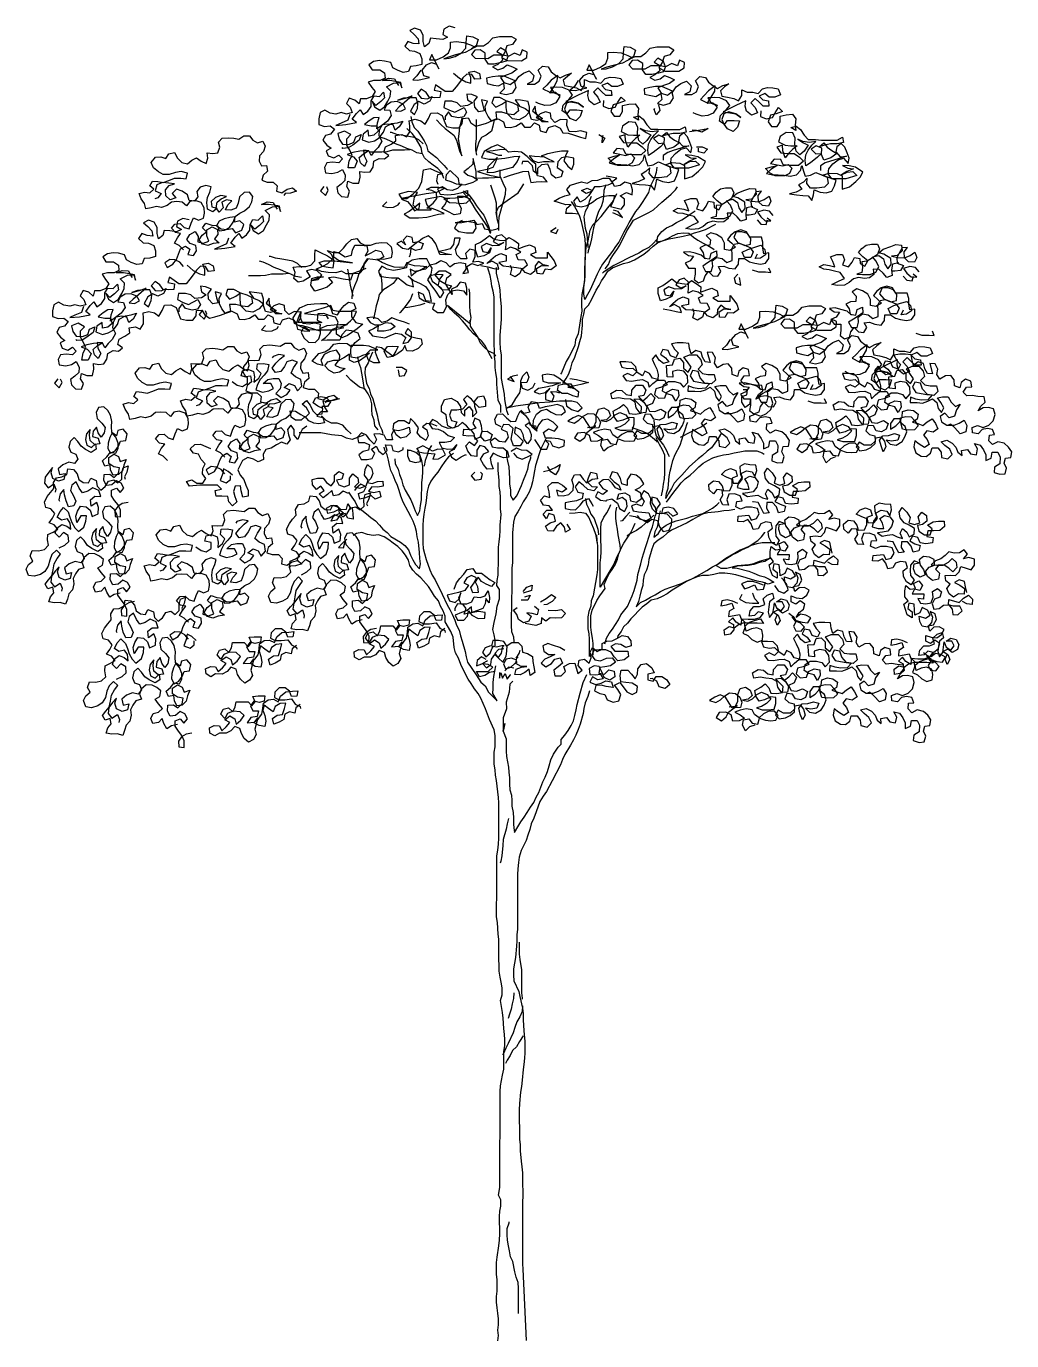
# Model space of a CAD drawing. Header units: millimetres. Extents: x -3.34 to 3.16, y -4.91 to 3.76.
import ezdxf

# ---------------------------------------------------------------- set-up
doc = ezdxf.new("R2010")
doc.units = ezdxf.units.MM
doc.header["$LTSCALE"] = 0.05
doc.layers.add('Vegetação', color=72, linetype='Continuous')

# ---------------------------------------------------------------- blocks, each defined once
blk = doc.blocks.new('A$C52BD5F3C')
at = {"color": 76}
for points in [[(4.082, 12.492), (4.023, 12.506), (3.973, 12.479), (3.964, 12.429), (4.009, 12.402), (3.964, 12.379), (3.9, 12.388), (3.846, 12.393), (3.832, 12.343), (3.791, 12.311), (3.778, 12.361), (3.778, 12.42), (3.751, 12.47), (3.696, 12.488), (3.651, 12.466), (3.692, 12.429), (3.728, 12.388), (3.737, 12.338), (3.682, 12.343), (3.632, 12.361), (3.601, 12.316), (3.646, 12.275), (3.696, 12.27), (3.746, 12.247), (3.764, 12.197), (3.764, 12.143), (3.709, 12.129), (3.655, 12.125), (3.637, 12.075), (3.587, 12.066), (3.532, 12.089), (3.487, 12.111), (3.469, 12.161), (3.41, 12.175), (3.36, 12.18), (3.305, 12.171), (3.26, 12.139), (3.292, 12.093), (3.364, 12.093), (3.41, 12.062), (3.414, 12.012), (3.369, 11.989), (3.305, 11.989), (3.255, 11.975), (3.287, 11.925), (3.319, 11.885), (3.291, 11.839), (3.237, 11.817), (3.182, 11.817), (3.169, 11.767), (3.128, 11.803), (3.073, 11.821), (3.046, 11.771), (3.082, 11.735), (3.101, 11.685), (3.046, 11.671), (2.996, 11.685), (2.946, 11.671), (2.892, 11.681), (2.842, 11.708), (2.796, 11.685), (2.783, 11.626), (2.783, 11.572), (2.837, 11.554), (2.892, 11.558), (2.932, 11.526), (2.896, 11.481), (2.846, 11.467), (2.823, 11.422), (2.86, 11.376), (2.9, 11.345), (2.855, 11.322), (2.873, 11.272), (2.928, 11.254), (2.973, 11.281), (3.009, 11.245), (2.973, 11.208), (2.914, 11.213), (2.859, 11.208), (2.837, 11.163), (2.846, 11.113), (2.909, 11.104), (2.964, 11.117), (3.009, 11.145), (3.036, 11.09), (3.032, 11.04), (2.996, 11.004), (2.955, 10.972), (2.964, 10.922), (3, 10.886), (3.059, 10.881), (3.077, 10.936), (3.05, 10.981), (3.059, 11.031), (3.109, 11.013), (3.164, 11.013), (3.177, 11.072), (3.173, 11.126), (3.223, 11.117), (3.273, 11.122), (3.3, 11.167), (3.309, 11.222), (3.359, 11.249), (3.409, 11.244), (3.45, 11.276), (3.404, 11.308), (3.418, 11.358), (3.473, 11.385), (3.518, 11.417), (3.514, 11.467), (3.573, 11.476), (3.618, 11.453), (3.65, 11.503), (3.65, 11.557), (3.645, 11.607), (3.7, 11.621), (3.754, 11.607), (3.795, 11.575), (3.827, 11.63), (3.85, 11.68), (3.909, 11.684), (3.959, 11.657), (3.977, 11.607), (4, 11.552), (4.059, 11.539), (4.118, 11.539), (4.149, 11.58), (4.154, 11.63), (4.204, 11.634), (4.231, 11.589), (4.277, 11.557), (4.327, 11.57), (4.381, 11.584), (4.431, 11.607), (4.49, 11.625), (4.54, 11.597), (4.558, 11.547), (4.608, 11.543), (4.658, 11.556), (4.708, 11.588), (4.74, 11.547), (4.799, 11.547), (4.835, 11.588), (4.88, 11.565), (4.89, 11.511), (4.949, 11.497), (4.971, 11.542), (5.03, 11.561), (5.08, 11.538), (5.107, 11.492), (5.157, 11.488), (5.207, 11.474), (5.275, 11.451), (5.325, 11.438), (5.335, 11.497), (5.275, 11.51), (5.226, 11.501), (5.167, 11.506), (5.144, 11.561), (5.148, 11.615), (5.085, 11.62), (5.03, 11.592), (4.994, 11.629), (4.99, 11.679), (4.94, 11.692), (4.89, 11.674), (4.853, 11.638), (4.917, 11.611), (4.967, 11.597), (4.908, 11.597), (4.871, 11.638), (4.849, 11.692), (4.844, 11.747), (4.817, 11.702), (4.867, 11.661), (4.912, 11.629), (4.858, 11.611), (4.808, 11.62), (4.79, 11.679), (4.79, 11.738), (4.776, 11.792), (4.704, 11.802), (4.654, 11.806), (4.694, 11.747), (4.749, 11.724), (4.79, 11.693), (4.749, 11.647), (4.69, 11.615), (4.626, 11.625), (4.576, 11.675), (4.567, 11.734), (4.567, 11.797), (4.508, 11.829), (4.449, 11.829), (4.431, 11.779), (4.467, 11.738), (4.526, 11.765), (4.572, 11.797), (4.631, 11.779), (4.676, 11.756), (4.685, 11.702), (4.64, 11.665), (4.59, 11.67), (4.526, 11.688), (4.467, 11.688), (4.476, 11.625), (4.426, 11.607), (4.395, 11.647), (4.372, 11.693), (4.368, 11.743), (4.39, 11.793), (4.331, 11.806), (4.345, 11.752), (4.358, 11.702), (4.308, 11.693), (4.268, 11.738), (4.263, 11.793), (4.295, 11.834), (4.24, 11.856), (4.191, 11.861), (4.2, 11.807), (4.245, 11.779), (4.2, 11.752), (4.136, 11.743), (4.1, 11.779), (4.05, 11.793), (3.982, 11.793), (3.972, 11.734), (4.027, 11.707), (4.077, 11.689), (4.168, 11.734), (4.19, 11.689), (4.163, 11.643), (4.113, 11.634), (4.05, 11.648), (4.018, 11.693), (3.986, 11.648), (3.986, 11.616)], [(5.252, 11.989), (5.216, 11.934), (5.175, 11.898), (5.225, 11.894), (5.334, 11.921), (5.28, 11.934), (5.266, 11.989), (5.307, 12.039), (5.352, 12.061), (5.402, 12.048), (5.425, 12.002), (5.357, 12.139), (5.334, 12.089), (5.402, 12.089), (5.466, 12.116), (5.516, 12.152), (5.534, 12.202), (5.534, 12.256), (5.589, 12.261), (5.661, 12.252), (5.725, 12.229), (5.77, 12.206), (5.675, 12.156), (5.584, 12.134), (5.525, 12.116), (5.47, 12.098), (5.52, 12.102), (5.579, 12.12), (5.638, 12.152), (5.679, 12.197), (5.684, 12.252), (5.689, 12.315), (5.748, 12.306), (5.798, 12.279), (5.779, 12.22), (5.734, 12.193), (5.793, 12.22), (5.847, 12.22), (5.897, 12.252), (5.938, 12.297), (6.002, 12.311), (6.115, 12.31), (6.161, 12.283), (6.124, 12.233), (6.07, 12.22), (6.052, 12.161), (6.02, 12.111), (6.079, 12.079), (6.211, 12.079), (6.261, 12.111), (6.265, 12.16), (6.215, 12.183), (6.197, 12.129), (6.143, 12.151), (6.083, 12.12), (6.065, 12.17), (6.011, 12.202), (5.975, 12.165), (6.029, 12.133), (6.083, 12.124), (6.065, 12.074), (6.015, 12.061), (5.952, 12.047), (5.897, 12.047), (5.865, 12.093), (5.866, 12.152), (5.816, 12.184), (5.766, 12.179), (5.734, 12.138), (5.77, 12.102), (5.888, 12.102), (5.947, 12.134), (6.02, 12.133), (6.029, 12.083), (5.983, 12.043), (5.934, 12.02), (5.983, 11.993), (6.033, 12.006), (6.074, 12.038), (6.124, 12.02), (6.17, 11.997), (6.12, 11.961), (6.065, 11.943), (6.011, 11.92), (6.042, 11.87), (6.101, 11.852), (6.151, 11.888), (6.047, 11.934), (5.988, 11.934), (5.933, 11.925), (5.879, 11.911), (5.883, 11.861), (5.942, 11.847), (5.992, 11.838), (6.038, 11.866), (6.047, 11.811), (6.006, 11.77), (6.065, 11.757), (6.129, 11.775), (6.16, 11.825), (6.147, 11.874), (6.183, 11.929), (6.229, 11.961), (6.283, 11.983), (6.328, 11.938), (6.315, 11.883), (6.265, 11.856), (6.333, 11.856), (6.378, 11.883), (6.397, 11.933), (6.369, 11.988), (6.41, 12.029), (6.465, 12.02), (6.492, 11.974), (6.533, 11.942), (6.578, 11.915), (6.628, 11.942), (6.687, 11.96), (6.646, 11.929), (6.605, 11.892), (6.619, 11.842), (6.673, 11.833), (6.733, 11.819), (6.778, 11.797), (6.81, 11.847), (6.81, 11.901), (6.86, 11.878), (6.914, 11.878), (6.964, 11.865), (7.005, 11.91), (7.055, 11.924), (7.105, 11.919), (7.155, 11.91), (7.178, 11.855), (7.123, 11.833), (7.069, 11.833), (7.028, 11.865), (6.973, 11.842), (7.009, 11.806), (7.064, 11.796), (7.068, 11.747), (7.014, 11.747), (6.973, 11.783), (6.937, 11.819), (6.896, 11.778), (6.937, 11.733), (6.959, 11.683), (6.9, 11.66), (6.855, 11.697), (6.841, 11.747), (6.846, 11.797), (6.751, 11.751), (6.633, 11.692), (6.696, 11.683), (6.751, 11.674), (6.8, 11.638), (6.751, 11.674), (6.687, 11.692), (6.637, 11.674), (6.619, 11.62), (6.641, 11.57), (6.673, 11.611), (6.737, 11.611), (6.787, 11.606), (6.769, 11.547), (6.728, 11.506), (6.673, 11.529), (6.641, 11.574), (6.596, 11.602), (6.605, 11.656), (6.66, 11.711), (6.696, 11.751), (6.664, 11.797), (6.601, 11.824), (6.546, 11.829), (6.487, 11.824), (6.519, 11.774), (6.578, 11.751), (6.528, 11.774), (6.478, 11.77), (6.519, 11.833), (6.551, 11.888), (6.556, 11.938), (6.492, 11.892), (6.451, 11.847), (6.415, 11.811), (6.478, 11.779), (6.533, 11.779), (6.574, 11.738), (6.537, 11.679), (6.487, 11.656), (6.433, 11.652), (6.374, 11.67), (6.346, 11.684)], [(3.078, 11.667), (3.06, 11.612), (2.996, 11.585), (2.946, 11.563), (3.041, 11.572), (3.141, 11.59), (3.101, 11.621), (3.141, 11.676), (3.178, 11.712), (3.205, 11.667), (3.25, 11.698), (3.282, 11.744), (3.282, 11.798), (3.31, 11.844), (3.36, 11.839), (3.4, 11.88), (3.409, 11.825), (3.373, 11.789), (3.328, 11.753), (3.291, 11.794), (3.314, 11.739), (3.364, 11.707), (3.409, 11.739), (3.441, 11.794), (3.464, 11.839), (3.469, 11.889), (3.428, 11.93), (3.496, 11.966), (3.555, 11.971), (3.573, 11.921), (3.564, 11.971), (3.514, 11.98), (3.46, 11.989), (3.391, 11.989), (3.446, 12.012), (3.505, 12.007), (3.528, 11.962), (3.541, 11.943)], [(5.494, 11.801), (5.489, 11.746), (5.544, 11.724), (5.603, 11.737), (5.63, 11.783), (5.662, 11.832), (5.698, 11.796), (5.639, 11.773), (5.585, 11.76), (5.562, 11.696), (5.593, 11.651), (5.648, 11.651), (5.675, 11.696), (5.675, 11.751), (5.734, 11.764), (5.793, 11.769), (5.825, 11.723), (5.821, 11.664), (5.825, 11.614), (5.78, 11.642), (5.83, 11.655), (5.87, 11.623), (5.907, 11.569), (5.943, 11.528), (6.011, 11.528), (6.07, 11.523), (6.22, 11.523), (6.27, 11.55), (6.279, 11.5), (6.22, 11.487), (6.156, 11.487), (6.097, 11.473), (6.047, 11.46), (6.093, 11.496), (6.125, 11.455), (6.17, 11.423), (6.215, 11.396), (6.161, 11.355), (6.093, 11.333), (6.07, 11.387), (6.075, 11.446), (6.02, 11.469), (5.97, 11.437), (6.016, 11.392), (6.07, 11.396), (6.034, 11.36), (5.966, 11.305), (5.92, 11.278), (5.916, 11.328), (5.92, 11.383), (5.943, 11.428), (5.979, 11.473), (6.016, 11.51), (5.957, 11.501), (5.893, 11.51), (5.843, 11.533), (5.898, 11.496), (5.943, 11.473), (5.907, 11.419), (5.866, 11.383), (5.829, 11.419), (5.816, 11.483), (5.82, 11.542), (5.798, 11.592), (5.734, 11.596), (5.675, 11.555), (5.661, 11.506), (5.725, 11.474), (5.779, 11.469), (5.839, 11.469), (5.798, 11.437), (5.757, 11.396), (5.725, 11.356), (5.702, 11.419), (5.698, 11.474), (5.643, 11.456), (5.684, 11.401), (5.752, 11.396), (5.811, 11.396), (5.861, 11.36), (5.897, 11.324), (5.852, 11.283), (5.761, 11.283), (5.707, 11.288), (5.684, 11.338), (5.62, 11.342), (5.584, 11.301), (5.648, 11.288), (5.702, 11.278), (5.752, 11.292), (5.788, 11.256), (5.766, 11.206), (5.72, 11.183), (5.629, 11.183), (5.575, 11.21), (5.539, 11.251), (5.593, 11.269), (5.648, 11.283), (5.589, 11.242), (5.548, 11.206), (5.602, 11.192), (5.657, 11.192), (5.716, 11.188), (5.77, 11.178), (5.834, 11.192), (5.87, 11.233), (5.884, 11.283), (5.897, 11.228), (5.915, 11.178), (5.965, 11.187), (6.015, 11.215), (6.124, 11.169), (6.133, 11.11), (6.097, 11.074), (6.024, 11.065), (5.965, 11.065), (5.929, 11.11), (5.934, 11.16), (5.897, 11.124), (5.852, 11.097), (5.884, 11.056), (5.829, 11.029), (5.765, 11.01), (5.834, 11.001), (5.893, 10.997), (5.943, 10.992), (5.979, 10.947), (5.992, 11.001), (6.002, 11.051), (6.056, 11.028), (6.115, 11.019), (6.17, 11.037), (6.192, 11.087), (6.211, 11.142), (6.129, 11.169), (6.079, 11.187), (6.143, 11.21), (6.22, 11.205), (6.265, 11.183), (6.265, 11.055), (6.338, 11.078), (6.397, 11.128), (6.438, 11.169), (6.465, 11.219), (6.392, 11.264), (6.333, 11.278), (6.27, 11.282), (6.32, 11.255), (6.374, 11.251), (6.311, 11.223), (6.261, 11.192), (6.315, 11.219), (6.37, 11.223), (6.406, 11.187), (6.301, 11.155), (6.17, 11.155), (6.133, 11.201), (6.138, 11.251), (6.179, 11.296), (6.229, 11.337), (6.279, 11.351), (6.324, 11.301), (6.333, 11.351), (6.315, 11.4), (6.293, 11.455), (6.256, 11.491), (6.215, 11.46), (6.206, 11.41), (6.247, 11.364), (6.306, 11.369), (6.229, 11.346), (6.156, 11.323), (6.106, 11.305), (6.061, 11.278), (6.061, 11.233)], [(6.016, 11.76), (6.029, 11.705), (5.993, 11.664), (5.975, 11.714), (5.98, 11.723)], [(6.991, 11.701), (6.987, 11.647), (7.041, 11.624), (7.1, 11.637), (7.127, 11.683), (7.159, 11.733), (7.196, 11.696), (7.137, 11.674), (7.082, 11.66), (7.059, 11.597), (7.091, 11.551), (7.145, 11.551), (7.173, 11.597), (7.173, 11.651), (7.232, 11.665), (7.291, 11.669), (7.323, 11.624), (7.318, 11.565), (7.323, 11.515), (7.277, 11.542), (7.327, 11.556), (7.368, 11.524), (7.404, 11.469), (7.441, 11.428), (7.509, 11.428), (7.568, 11.424), (7.718, 11.424), (7.768, 11.451), (7.777, 11.401), (7.717, 11.387), (7.654, 11.387), (7.595, 11.374), (7.545, 11.36), (7.59, 11.396), (7.622, 11.355), (7.667, 11.324), (7.713, 11.296), (7.658, 11.256), (7.59, 11.233), (7.568, 11.287), (7.572, 11.346), (7.518, 11.369), (7.468, 11.337), (7.513, 11.292), (7.568, 11.297), (7.531, 11.26), (7.463, 11.206), (7.418, 11.179), (7.413, 11.229), (7.418, 11.283), (7.44, 11.328), (7.477, 11.374), (7.513, 11.41), (7.454, 11.401), (7.391, 11.41), (7.341, 11.433), (7.395, 11.397), (7.44, 11.374), (7.404, 11.319), (7.363, 11.283), (7.327, 11.319), (7.313, 11.383), (7.318, 11.442), (7.295, 11.492), (7.232, 11.497), (7.173, 11.456), (7.159, 11.406), (7.223, 11.374), (7.277, 11.369), (7.336, 11.369), (7.295, 11.338), (7.254, 11.297), (7.222, 11.256), (7.2, 11.32), (7.195, 11.374), (7.141, 11.356), (7.182, 11.301), (7.25, 11.297), (7.309, 11.297), (7.359, 11.26), (7.395, 11.224), (7.349, 11.183), (7.259, 11.183), (7.204, 11.188), (7.182, 11.238), (7.118, 11.242), (7.082, 11.202), (7.145, 11.188), (7.2, 11.179), (7.25, 11.192), (7.286, 11.156), (7.263, 11.106), (7.218, 11.083), (7.127, 11.083), (7.072, 11.111), (7.036, 11.152), (7.091, 11.17), (7.145, 11.183), (7.086, 11.143), (7.045, 11.106), (7.1, 11.093), (7.154, 11.093), (7.213, 11.088), (7.268, 11.079), (7.331, 11.092), (7.368, 11.133), (7.381, 11.183), (7.395, 11.129), (7.413, 11.079), (7.463, 11.088), (7.513, 11.115), (7.622, 11.069), (7.631, 11.01), (7.595, 10.974), (7.522, 10.965), (7.463, 10.965), (7.427, 11.011), (7.431, 11.06), (7.395, 11.024), (7.349, 10.997), (7.381, 10.956), (7.327, 10.929), (7.263, 10.911), (7.331, 10.902), (7.39, 10.897), (7.44, 10.892), (7.476, 10.847), (7.49, 10.902), (7.499, 10.951), (7.554, 10.929), (7.613, 10.92), (7.667, 10.938), (7.69, 10.988), (7.708, 11.042), (7.626, 11.069), (7.576, 11.088), (7.64, 11.11), (7.717, 11.106), (7.763, 11.083), (7.763, 10.956), (7.835, 10.978), (7.894, 11.028), (7.935, 11.069), (7.962, 11.119), (7.89, 11.165), (7.831, 11.178), (7.767, 11.183), (7.817, 11.156), (7.872, 11.151), (7.808, 11.124), (7.758, 11.092), (7.813, 11.119), (7.867, 11.124), (7.903, 11.087), (7.799, 11.056), (7.667, 11.056), (7.631, 11.101), (7.636, 11.151), (7.676, 11.197), (7.726, 11.237), (7.776, 11.251), (7.822, 11.201), (7.831, 11.251), (7.813, 11.301), (7.79, 11.355), (7.754, 11.392), (7.713, 11.36), (7.704, 11.31), (7.745, 11.265), (7.804, 11.269), (7.726, 11.246), (7.654, 11.224), (7.604, 11.206), (7.558, 11.178), (7.558, 11.133)], [(6.311, 11.505), (6.379, 11.514), (6.488, 11.532), (6.429, 11.5), (6.379, 11.514), (6.338, 11.519)], [(5.448, 11.478), (5.507, 11.442), (5.48, 11.397), (5.484, 11.451), (5.489, 11.469)], [(6.379, 11.36), (6.433, 11.36), (6.483, 11.337), (6.447, 11.3), (6.397, 11.31), (6.397, 11.346)], [(5.257, 10.72), (5.198, 10.725), (5.134, 10.725), (5.143, 10.775), (5.184, 10.811), (5.134, 10.807), (5.075, 10.825), (5.025, 10.843), (5.071, 10.87), (5.125, 10.893), (5.175, 10.907), (5.143, 10.952), (5.18, 10.993), (5.23, 11.011), (5.284, 11.025), (5.339, 11.015), (5.384, 11.038), (5.439, 11.043), (5.489, 11.061), (5.548, 11.061), (5.579, 11.015), (5.534, 10.993), (5.461, 10.979), (5.407, 10.979), (5.379, 10.934), (5.329, 10.916), (5.284, 10.943), (5.339, 10.965), (5.384, 10.943), (5.352, 10.897), (5.316, 10.857), (5.27, 10.834), (5.243, 10.884), (5.207, 10.843), (5.229, 10.798), (5.279, 10.788), (5.334, 10.802), (5.388, 10.834), (5.429, 10.865), (5.479, 10.888), (5.543, 10.897), (5.597, 10.897), (5.584, 10.838), (5.561, 10.793), (5.661, 10.765), (5.693, 10.806), (5.693, 10.861), (5.652, 10.893), (5.711, 10.924), (5.765, 10.902), (5.77, 10.951), (5.752, 11.006), (5.697, 11.024), (5.652, 10.992), (5.597, 10.983), (5.575, 11.029), (5.62, 11.061), (5.557, 11.074), (5.52, 11.079)], [(6.914, 10.791), (6.855, 10.778), (6.846, 10.723), (6.85, 10.669), (6.8, 10.651), (6.764, 10.692), (6.728, 10.728), (6.669, 10.728), (6.678, 10.678), (6.637, 10.646), (6.587, 10.642), (6.533, 10.651), (6.483, 10.637), (6.442, 10.601), (6.396, 10.579), (6.333, 10.574), (6.278, 10.583), (6.346, 10.619), (6.396, 10.642), (6.355, 10.697), (6.301, 10.71), (6.251, 10.724), (6.201, 10.729), (6.156, 10.751), (6.201, 10.774), (6.256, 10.765), (6.306, 10.751), (6.287, 10.801), (6.265, 10.847), (6.324, 10.869), (6.378, 10.869), (6.396, 10.819), (6.378, 10.769), (6.437, 10.751), (6.469, 10.796), (6.492, 10.842), (6.542, 10.833), (6.546, 10.783), (6.592, 10.76), (6.619, 10.81), (6.574, 10.846), (6.533, 10.887), (6.565, 10.928), (6.605, 10.96), (6.655, 10.969), (6.71, 10.969), (6.733, 10.923), (6.71, 10.869), (6.664, 10.837), (6.614, 10.805), (6.564, 10.801), (6.569, 10.746), (6.564, 10.696), (6.514, 10.683), (6.569, 10.678), (6.642, 10.678), (6.696, 10.701), (6.723, 10.751), (6.701, 10.805), (6.664, 10.846), (6.723, 10.86), (6.769, 10.828), (6.782, 10.778), (6.81, 10.733), (6.841, 10.773), (6.837, 10.832), (6.773, 10.873), (6.723, 10.887), (6.764, 10.919), (6.837, 10.946), (6.887, 10.964), (6.941, 10.959), (6.946, 10.905), (6.901, 10.86), (6.846, 10.855), (6.905, 10.841), (6.969, 10.837), (7.023, 10.859), (7.069, 10.891), (7.087, 10.841), (7.064, 10.796), (7.005, 10.8), (6.969, 10.837), (6.964, 10.896), (6.996, 10.937), (6.946, 10.932), (6.919, 10.882), (6.896, 10.837), (6.9, 10.787), (6.959, 10.764), (6.932, 10.719), (6.878, 10.71), (6.855, 10.71)], [(1.924, 10.49), (1.906, 10.435), (1.842, 10.408), (1.792, 10.385), (1.888, 10.394), (1.988, 10.412), (1.947, 10.444), (1.988, 10.499), (2.024, 10.535), (2.051, 10.49), (2.097, 10.521), (2.128, 10.567), (2.129, 10.621), (2.156, 10.667), (2.206, 10.662), (2.247, 10.703), (2.256, 10.648), (2.219, 10.612), (2.174, 10.576), (2.138, 10.617), (2.16, 10.562), (2.21, 10.53), (2.256, 10.562), (2.287, 10.617), (2.31, 10.662), (2.315, 10.712), (2.274, 10.753), (2.342, 10.789), (2.401, 10.794), (2.419, 10.744), (2.41, 10.794), (2.36, 10.803), (2.306, 10.812), (2.238, 10.812), (2.292, 10.835), (2.351, 10.83), (2.374, 10.784), (2.387, 10.766)], [(3.431, 10.836), (3.39, 10.795), (3.44, 10.781), (3.495, 10.786), (3.54, 10.808), (3.554, 10.831)], [(4.325, 10.231), (4.393, 10.217), (4.448, 10.203), (4.498, 10.194), (4.484, 10.244), (4.43, 10.272), (4.384, 10.249), (4.421, 10.285), (4.466, 10.321), (4.516, 10.344), (4.566, 10.326), (4.566, 10.271), (4.498, 10.258), (4.539, 10.226), (4.593, 10.221), (4.666, 10.212), (4.725, 10.203), (4.77, 10.235), (4.743, 10.28), (4.68, 10.285), (4.661, 10.335), (4.707, 10.358), (4.657, 10.389), (4.607, 10.403), (4.562, 10.38), (4.566, 10.43), (4.566, 10.485), (4.525, 10.521), (4.475, 10.508), (4.444, 10.458), (4.493, 10.43), (4.543, 10.449), (4.498, 10.421), (4.439, 10.417), (4.38, 10.44), (4.33, 10.412), (4.344, 10.362), (4.394, 10.353), (4.425, 10.399), (4.407, 10.349), (4.353, 10.322), (4.298, 10.308), (4.275, 10.376), (4.276, 10.431), (4.321, 10.453), (4.366, 10.485), (4.407, 10.517), (4.453, 10.48), (4.503, 10.471), (4.553, 10.467), (4.593, 10.498), (4.639, 10.471), (4.684, 10.439), (4.68, 10.389), (4.739, 10.412), (4.789, 10.426), (4.839, 10.403), (4.848, 10.353), (4.798, 10.335), (4.848, 10.303), (4.961, 10.303), (4.961, 10.357), (5.025, 10.276), (5.043, 10.226), (4.993, 10.189), (4.938, 10.194), (4.911, 10.148), (4.861, 10.153), (4.857, 10.203), (4.902, 10.23), (4.97, 10.226), (4.916, 10.235), (4.875, 10.267), (4.843, 10.226), (4.838, 10.176), (4.797, 10.144), (4.748, 10.162), (4.716, 10.203), (4.698, 10.153), (4.652, 10.121), (4.607, 10.144), (4.62, 10.194), (4.607, 10.231)], [(6.464, 10.292), (6.423, 10.329), (6.364, 10.347), (6.31, 10.361), (6.255, 10.356), (6.301, 10.324), (6.351, 10.32), (6.319, 10.274), (6.269, 10.252), (6.301, 10.206), (6.364, 10.206), (6.364, 10.147), (6.355, 10.097), (6.396, 10.065), (6.446, 10.084), (6.459, 10.133), (6.491, 10.174), (6.532, 10.133), (6.582, 10.129), (6.609, 10.174), (6.587, 10.22), (6.637, 10.224), (6.687, 10.206), (6.746, 10.197), (6.777, 10.242), (6.782, 10.297), (6.836, 10.297), (6.882, 10.265), (6.932, 10.251), (6.986, 10.242), (7.036, 10.251), (7.068, 10.296), (7.068, 10.351), (7.018, 10.342), (7.009, 10.396), (7.009, 10.451), (6.996, 10.501), (6.887, 10.501), (6.855, 10.551), (6.8, 10.569), (6.746, 10.551), (6.705, 10.519), (6.673, 10.478), (6.714, 10.442), (6.75, 10.406), (6.696, 10.374), (6.646, 10.383), (6.646, 10.442), (6.619, 10.492), (6.569, 10.524), (6.514, 10.542), (6.469, 10.515), (6.51, 10.474), (6.505, 10.424), (6.455, 10.42), (6.41, 10.397), (6.441, 10.351), (6.45, 10.301), (6.505, 10.292), (6.519, 10.347), (6.569, 10.369), (6.573, 10.315), (6.528, 10.283), (6.482, 10.256), (6.437, 10.224), (6.464, 10.174), (6.518, 10.174), (6.532, 10.224), (6.528, 10.274), (6.569, 10.306), (6.623, 10.297), (6.668, 10.26), (6.718, 10.279), (6.718, 10.333), (6.714, 10.388), (6.737, 10.433), (6.787, 10.442), (6.837, 10.419), (6.891, 10.433), (6.896, 10.487), (6.864, 10.533), (6.809, 10.551), (6.755, 10.551), (6.732, 10.496), (6.773, 10.446), (6.837, 10.424), (6.886, 10.401), (6.918, 10.36), (6.895, 10.306), (6.836, 10.306), (6.814, 10.356), (6.868, 10.383), (6.932, 10.405), (6.991, 10.424), (7.027, 10.383), (7.036, 10.333), (6.986, 10.301), (6.936, 10.296), (6.959, 10.342)], [(8.303, 10.257), (8.244, 10.243), (8.235, 10.189), (8.239, 10.134), (8.189, 10.116), (8.153, 10.157), (8.117, 10.193), (8.058, 10.194), (8.067, 10.144), (8.026, 10.112), (7.976, 10.107), (7.921, 10.116), (7.871, 10.103), (7.83, 10.067), (7.785, 10.044), (7.721, 10.039), (7.667, 10.049), (7.735, 10.085), (7.785, 10.107), (7.744, 10.162), (7.69, 10.176), (7.64, 10.189), (7.59, 10.194), (7.544, 10.217), (7.59, 10.239), (7.644, 10.23), (7.694, 10.217), (7.676, 10.267), (7.654, 10.312), (7.713, 10.335), (7.767, 10.335), (7.785, 10.285), (7.767, 10.235), (7.826, 10.216), (7.858, 10.262), (7.881, 10.307), (7.931, 10.298), (7.935, 10.248), (7.98, 10.225), (8.008, 10.275), (7.962, 10.312), (7.921, 10.353), (7.953, 10.393), (7.994, 10.425), (8.044, 10.434), (8.099, 10.434), (8.121, 10.389), (8.099, 10.334), (8.053, 10.302), (8.003, 10.271), (7.953, 10.266), (7.958, 10.212), (7.953, 10.162), (7.903, 10.148), (7.958, 10.144), (8.03, 10.144), (8.085, 10.166), (8.112, 10.216), (8.089, 10.271), (8.053, 10.312), (8.112, 10.325), (8.158, 10.293), (8.171, 10.243), (8.198, 10.198), (8.23, 10.239), (8.226, 10.298), (8.162, 10.339), (8.112, 10.352), (8.153, 10.384), (8.226, 10.411), (8.276, 10.429), (8.33, 10.425), (8.335, 10.37), (8.289, 10.325), (8.235, 10.32), (8.294, 10.307), (8.357, 10.302), (8.412, 10.325), (8.457, 10.357), (8.475, 10.307), (8.453, 10.261), (8.394, 10.266), (8.357, 10.302), (8.353, 10.361), (8.385, 10.402), (8.335, 10.398), (8.307, 10.348), (8.285, 10.302), (8.289, 10.252), (8.348, 10.23), (8.321, 10.184), (8.266, 10.175), (8.244, 10.175)], [(8.498, 10.17), (8.462, 10.211), (8.407, 10.22), (8.348, 10.202), (8.38, 10.157), (8.421, 10.121), (8.475, 10.12), (8.439, 10.148)], [(3.648, 9.673), (3.598, 9.691), (3.535, 9.709), (3.48, 9.732), (3.435, 9.7), (3.385, 9.687), (3.349, 9.723), (3.294, 9.737), (3.24, 9.732), (3.271, 9.687), (3.317, 9.664), (3.371, 9.664), (3.421, 9.687), (3.471, 9.682), (3.512, 9.65), (3.466, 9.619), (3.407, 9.605), (3.344, 9.605), (3.353, 9.655), (3.303, 9.628), (3.258, 9.605), (3.294, 9.56), (3.412, 9.541), (3.462, 9.564), (3.516, 9.587), (3.571, 9.578), (3.612, 9.546), (3.584, 9.487), (3.634, 9.5), (3.666, 9.541), (3.666, 9.596), (3.63, 9.632), (3.607, 9.587), (3.657, 9.555), (3.707, 9.541), (3.757, 9.532), (3.766, 9.482), (3.73, 9.441), (3.675, 9.414), (3.621, 9.419), (3.603, 9.469), (3.58, 9.423), (3.534, 9.391), (3.489, 9.364), (3.434, 9.355), (3.407, 9.414), (3.439, 9.46), (3.489, 9.464), (3.539, 9.46), (3.516, 9.414), (3.489, 9.369), (3.43, 9.41), (3.38, 9.446), (3.33, 9.455), (3.321, 9.405), (3.339, 9.355), (3.362, 9.305), (3.307, 9.305), (3.257, 9.328), (3.235, 9.387), (3.276, 9.428), (3.344, 9.428), (3.262, 9.464), (3.208, 9.469), (3.089, 9.469), (3.085, 9.41), (3.089, 9.36), (3.148, 9.351), (3.203, 9.378), (3.266, 9.396), (3.226, 9.36), (3.171, 9.324), (3.121, 9.306), (3.076, 9.328), (3.076, 9.387), (3.021, 9.351), (2.967, 9.324), (2.935, 9.283), (2.985, 9.26), (3.035, 9.251), (2.98, 9.215), (2.93, 9.206), (2.88, 9.233), (2.84, 9.274), (2.871, 9.315), (2.926, 9.328), (2.98, 9.328), (2.985, 9.378), (2.953, 9.424), (2.885, 9.41), (2.835, 9.383), (2.803, 9.329), (2.821, 9.279), (2.771, 9.292), (2.722, 9.32), (2.785, 9.392), (2.84, 9.41), (2.89, 9.437), (2.926, 9.483), (2.98, 9.492), (3.053, 9.487), (3.099, 9.455), (3.13, 9.496), (3.176, 9.537), (3.158, 9.587), (3.094, 9.61), (3.044, 9.614), (3.003, 9.569), (2.985, 9.519), (2.862, 9.519), (2.808, 9.515), (2.849, 9.546), (2.885, 9.583), (2.917, 9.624), (2.967, 9.646), (3.021, 9.637), (2.931, 9.614), (2.758, 9.615), (2.685, 9.619), (2.64, 9.647), (2.617, 9.597), (2.64, 9.542), (2.685, 9.501), (2.749, 9.497), (2.785, 9.533), (2.799, 9.583), (2.804, 9.633), (2.863, 9.66), (2.931, 9.664), (2.985, 9.669), (3.053, 9.669), (2.994, 9.642), (3.04, 9.664), (3.085, 9.705), (3.121, 9.741), (3.144, 9.791), (3.094, 9.796), (3.094, 9.741), (3.135, 9.687), (3.203, 9.673), (3.149, 9.628), (3.058, 9.564), (3.003, 9.542), (2.953, 9.578), (2.953, 9.633), (2.967, 9.692), (2.944, 9.737), (2.881, 9.755), (2.831, 9.774), (2.776, 9.769), (2.767, 9.71), (2.813, 9.687), (2.586, 9.687), (2.613, 9.737), (2.613, 9.792), (2.586, 9.728), (2.567, 9.674), (2.581, 9.624), (2.64, 9.61), (2.699, 9.606), (2.554, 9.678), (2.54, 9.733), (2.568, 9.778), (2.604, 9.828), (2.677, 9.86), (2.74, 9.864), (2.799, 9.869), (2.858, 9.869), (2.895, 9.832), (2.913, 9.773), (2.963, 9.76), (2.994, 9.81), (3.026, 9.851), (3.067, 9.882), (3.117, 9.873), (3.135, 9.819), (3.085, 9.791), (2.967, 9.792), (2.917, 9.801), (2.899, 9.851), (2.835, 9.828), (2.749, 9.801), (2.649, 9.774), (2.74, 9.765), (2.795, 9.76), (2.854, 9.755), (2.872, 9.724)], [(2.277, 9.658), (2.237, 9.618), (2.287, 9.604), (2.341, 9.608), (2.386, 9.631), (2.4, 9.654)], [(1.344, 8.376), (1.303, 8.416), (1.258, 8.439), (1.285, 8.489), (1.317, 8.53), (1.267, 8.539), (1.231, 8.58), (1.263, 8.621), (1.313, 8.625), (1.349, 8.589), (1.399, 8.575), (1.417, 8.63), (1.44, 8.68), (1.485, 8.657), (1.535, 8.675), (1.544, 8.725), (1.54, 8.775), (1.513, 8.825), (1.454, 8.843), (1.404, 8.834), (1.372, 8.793), (1.331, 8.83), (1.281, 8.834), (1.231, 8.83), (1.19, 8.798), (1.136, 8.78), (1.086, 8.789), (1.036, 8.775), (0.986, 8.766), (0.972, 8.816), (0.94, 8.862), (0.922, 8.912), (0.972, 8.925), (1.022, 8.916), (1.063, 8.952), (1.022, 8.984), (1.05, 9.03), (1.1, 9.025), (1.149, 9.016), (1.204, 9.034), (1.259, 9.057), (1.318, 9.057), (1.367, 9.052), (1.381, 9.107), (1.322, 9.12), (1.268, 9.111), (1.209, 9.093), (1.15, 9.093), (1.104, 9.116), (1.059, 9.157), (1.036, 9.207), (1.077, 9.257), (1.127, 9.261), (1.177, 9.243), (1.204, 9.288), (1.259, 9.302), (1.286, 9.247), (1.327, 9.207), (1.381, 9.193), (1.422, 9.229), (1.468, 9.252), (1.513, 9.22), (1.558, 9.197), (1.577, 9.247), (1.568, 9.297), (1.622, 9.293), (1.672, 9.297), (1.69, 9.351), (1.677, 9.401), (1.713, 9.438), (1.772, 9.442), (1.822, 9.438), (1.872, 9.429), (1.917, 9.46), (1.972, 9.46), (2.004, 9.419), (2.049, 9.392), (2.099, 9.41), (2.122, 9.36), (2.103, 9.31), (2.067, 9.269), (2.062, 9.219), (2.085, 9.174), (2.135, 9.179), (2.144, 9.124), (2.103, 9.088), (2.089, 9.038), (2.139, 9.02), (2.198, 9.02), (2.235, 8.983), (2.23, 8.933), (2.28, 8.92), (2.33, 8.951), (2.38, 8.965), (2.421, 8.933), (2.362, 8.915), (2.312, 8.91), (2.298, 8.892)], [(1.89, 8.408), (1.849, 8.448), (1.803, 8.471), (1.831, 8.521), (1.863, 8.562), (1.813, 8.571), (1.776, 8.612), (1.808, 8.653), (1.858, 8.657), (1.894, 8.621), (1.944, 8.607), (1.963, 8.662), (1.985, 8.712), (2.031, 8.689), (2.081, 8.707), (2.09, 8.757), (2.085, 8.807), (2.058, 8.857), (1.999, 8.875), (1.949, 8.866), (1.917, 8.825), (1.876, 8.862), (1.827, 8.866), (1.777, 8.862), (1.736, 8.83), (1.681, 8.812), (1.631, 8.821), (1.581, 8.807), (1.531, 8.798), (1.518, 8.848), (1.486, 8.894), (1.468, 8.944), (1.518, 8.957), (1.568, 8.948), (1.609, 8.985), (1.568, 9.016), (1.595, 9.062), (1.645, 9.057), (1.695, 9.048), (1.75, 9.066), (1.804, 9.089), (1.863, 9.089), (1.913, 9.084), (1.927, 9.139), (1.868, 9.152), (1.813, 9.143), (1.754, 9.125), (1.695, 9.125), (1.65, 9.148), (1.604, 9.189), (1.582, 9.239), (1.623, 9.289), (1.673, 9.293), (1.722, 9.275), (1.75, 9.32), (1.804, 9.334), (1.831, 9.279), (1.872, 9.239), (1.927, 9.225), (1.968, 9.261), (2.013, 9.284), (2.058, 9.252), (2.104, 9.229), (2.122, 9.279), (2.113, 9.329), (2.168, 9.325), (2.217, 9.329), (2.236, 9.384), (2.222, 9.434), (2.258, 9.47), (2.318, 9.474), (2.367, 9.47), (2.417, 9.461), (2.463, 9.492), (2.517, 9.492), (2.549, 9.451), (2.594, 9.424), (2.644, 9.442), (2.667, 9.392), (2.649, 9.342), (2.613, 9.301), (2.608, 9.252), (2.631, 9.206), (2.681, 9.211), (2.69, 9.156), (2.649, 9.12), (2.635, 9.07), (2.685, 9.052), (2.744, 9.052), (2.78, 9.015), (2.776, 8.965), (2.826, 8.952), (2.876, 8.983), (2.926, 8.997), (2.966, 8.965), (2.907, 8.947), (2.857, 8.943), (2.844, 8.924)], [(1.958, 9.125), (2.008, 9.093), (2.058, 9.079), (2.104, 9.111), (2.104, 9.166), (2.045, 9.179), (2.058, 9.229), (2.108, 9.243), (2.163, 9.22), (2.172, 9.17), (2.167, 9.12), (2.213, 9.157), (2.236, 9.202), (2.195, 9.243), (2.199, 9.293), (2.258, 9.297), (2.308, 9.288), (2.295, 9.229), (2.263, 9.188), (2.226, 9.147), (2.199, 9.097), (2.185, 9.048), (2.249, 9.025), (2.308, 9.038), (2.353, 9.061), (2.326, 9.106), (2.254, 9.107), (2.299, 9.147), (2.349, 9.156), (2.403, 9.156), (2.426, 9.106), (2.417, 9.056), (2.376, 9.011), (2.426, 8.975), (2.481, 9.002), (2.512, 9.043), (2.453, 9.07), (2.503, 9.106), (2.553, 9.088), (2.58, 9.038), (2.621, 9.083), (2.612, 9.147), (2.562, 9.17), (2.522, 9.206), (2.544, 9.256), (2.581, 9.311), (2.531, 9.329), (2.481, 9.315), (2.458, 9.27), (2.422, 9.22), (2.372, 9.211), (2.34, 9.252), (2.376, 9.302), (2.417, 9.343), (2.458, 9.374), (2.404, 9.383), (2.349, 9.365), (2.34, 9.352)], [(3.539, 9.237), (3.548, 9.178), (3.598, 9.182), (3.621, 9.232), (3.575, 9.26), (3.521, 9.26)], [(4.679, 9.186), (4.629, 9.177), (4.579, 9.15), (4.642, 9.127), (4.61, 9.168), (4.606, 9.172)], [(5.173, 9.154), (5.237, 9.145), (5.301, 9.131), (5.35, 9.117), (5.278, 9.099), (5.219, 9.086), (5.155, 9.072), (5.214, 9.063), (5.255, 9.031), (5.25, 8.977), (5.201, 8.99), (5.155, 9.013), (5.101, 9.013), (5.055, 9.04), (5.064, 9.09), (5.119, 9.104), (5.182, 9.104), (5.21, 9.058), (5.155, 9.09), (5.11, 9.127), (5.069, 9.158), (5.019, 9.186), (4.96, 9.195), (4.91, 9.186), (4.915, 9.131), (4.965, 9.113), (5.083, 9.113), (5.005, 9.086), (4.928, 9.068), (4.874, 9.059), (4.833, 9.027), (4.883, 9.009), (4.937, 9.022), (4.983, 9.063), (4.942, 9.013), (4.942, 8.954), (5.005, 8.936), (5.023, 8.986), (4.992, 9.031), (5.046, 9.027), (5.073, 9.018)], [(6.89, 8.962), (6.885, 8.912), (6.84, 8.88), (6.808, 8.93), (6.808, 8.984), (6.858, 8.998), (6.863, 9.048), (6.822, 9.048)], [(0.968, 7.975), (0.914, 7.965), (0.871, 7.938), (0.842, 7.898), (0.846, 7.842), (0.896, 7.838), (0.897, 7.901), (0.875, 7.952), (0.841, 7.993), (0.81, 8.039), (0.81, 8.092), (0.859, 8.11), (0.892, 8.069), (0.928, 8.111), (0.903, 8.158), (0.858, 8.18), (0.814, 8.142), (0.763, 8.136), (0.738, 8.183), (0.741, 8.24), (0.796, 8.244), (0.836, 8.214), (0.876, 8.253), (0.887, 8.306), (0.834, 8.316), (0.784, 8.346), (0.786, 8.403), (0.832, 8.434), (0.877, 8.412), (0.895, 8.364), (0.95, 8.384), (0.927, 8.329), (0.917, 8.277), (0.879, 8.241), (0.828, 8.235), (0.803, 8.282), (0.797, 8.333), (0.747, 8.321), (0.725, 8.371), (0.768, 8.409), (0.8, 8.453), (0.853, 8.443), (0.875, 8.488), (0.875, 8.541), (0.851, 8.598), (0.817, 8.639), (0.795, 8.594), (0.779, 8.54), (0.775, 8.49), (0.8, 8.443), (0.846, 8.468), (0.878, 8.512), (0.897, 8.559), (0.948, 8.566), (0.959, 8.628), (0.922, 8.672), (0.872, 8.659), (0.858, 8.609), (0.813, 8.641), (0.81, 8.697), (0.814, 8.747), (0.802, 8.807), (0.775, 8.85), (0.737, 8.884), (0.686, 8.878), (0.664, 8.833), (0.675, 8.773), (0.719, 8.731), (0.752, 8.689), (0.742, 8.637), (0.712, 8.597), (0.685, 8.639), (0.669, 8.692), (0.635, 8.654), (0.631, 8.603), (0.685, 8.587), (0.701, 8.534), (0.65, 8.528), (0.608, 8.564), (0.602, 8.616), (0.608, 8.67), (0.572, 8.628), (0.562, 8.576), (0.576, 8.52), (0.621, 8.498), (0.658, 8.534), (0.664, 8.482), (0.619, 8.451), (0.562, 8.48), (0.522, 8.51), (0.491, 8.555), (0.455, 8.593), (0.418, 8.557), (0.405, 8.501), (0.424, 8.453), (0.471, 8.434), (0.49, 8.386), (0.46, 8.346), (0.404, 8.358), (0.347, 8.334), (0.303, 8.297), (0.317, 8.241), (0.371, 8.251), (0.358, 8.195), (0.306, 8.179), (0.253, 8.205), (0.237, 8.258), (0.251, 8.307), (0.215, 8.265), (0.181, 8.217), (0.172, 8.159), (0.209, 8.115), (0.263, 8.152), (0.282, 8.103), (0.275, 8.075)], [(2.98, 8.961), (2.921, 8.947), (2.871, 8.933), (2.821, 8.938), (2.839, 8.883), (2.866, 8.838), (2.803, 8.838), (2.766, 8.797), (2.821, 8.784), (2.839, 8.734), (2.785, 8.725), (2.735, 8.729), (2.689, 8.752), (2.653, 8.793), (2.617, 8.757), (2.562, 8.757), (2.521, 8.788), (2.512, 8.847), (2.562, 8.843), (2.612, 8.811), (2.657, 8.788), (2.694, 8.825), (2.667, 8.875), (2.626, 8.911), (2.667, 8.947), (2.703, 8.902), (2.726, 8.847), (2.762, 8.811), (2.816, 8.82), (2.821, 8.87), (2.776, 8.893), (2.73, 8.924), (2.753, 8.97), (2.803, 8.983), (2.853, 8.974), (2.894, 8.933), (2.866, 8.888), (2.812, 8.888), (2.816, 8.879)], [(4.519, 8.696), (4.469, 8.719), (4.46, 8.768), (4.483, 8.814), (4.533, 8.818), (4.569, 8.782), (4.61, 8.746), (4.66, 8.75), (4.678, 8.8), (4.701, 8.845), (4.746, 8.805), (4.778, 8.764), (4.792, 8.714), (4.846, 8.705), (4.86, 8.655), (4.814, 8.691), (4.792, 8.736), (4.746, 8.709), (4.787, 8.673), (4.805, 8.623), (4.801, 8.573), (4.769, 8.532), (4.737, 8.573), (4.728, 8.623), (4.705, 8.668), (4.651, 8.691), (4.646, 8.637), (4.687, 8.6), (4.728, 8.559), (4.701, 8.514), (4.637, 8.514), (4.614, 8.578), (4.633, 8.678), (4.596, 8.714), (4.542, 8.718), (4.519, 8.673), (4.574, 8.646), (4.587, 8.596), (4.555, 8.55), (4.501, 8.555), (4.46, 8.587), (4.415, 8.555), (4.433, 8.505), (4.483, 8.496), (4.537, 8.496), (4.578, 8.46), (4.592, 8.405), (4.542, 8.401), (4.492, 8.419), (4.442, 8.446), (4.414, 8.396), (4.423, 8.346), (4.442, 8.296), (4.387, 8.292), (4.351, 8.337), (4.324, 8.387), (4.355, 8.437), (4.401, 8.46), (4.365, 8.505), (4.315, 8.519), (4.287, 8.473), (4.287, 8.414), (4.237, 8.419), (4.201, 8.464), (4.183, 8.514), (4.219, 8.551), (4.265, 8.519), (4.297, 8.56), (4.26, 8.61), (4.21, 8.605), (4.156, 8.614), (4.165, 8.673), (4.228, 8.669), (4.26, 8.628), (4.269, 8.578), (4.324, 8.601), (4.337, 8.651), (4.387, 8.655), (4.433, 8.623), (4.419, 8.573), (4.365, 8.56), (4.324, 8.605), (4.337, 8.655), (4.333, 8.705), (4.315, 8.755), (4.269, 8.778), (4.251, 8.728), (4.278, 8.682), (4.224, 8.664), (4.188, 8.705), (4.147, 8.737), (4.11, 8.701), (4.056, 8.683), (4.011, 8.705), (4.002, 8.755), (3.997, 8.81), (3.952, 8.837), (3.952, 8.892), (3.979, 8.955), (4.043, 8.969), (4.102, 8.937), (4.133, 8.887), (4.138, 8.832), (4.174, 8.796), (4.174, 8.855), (4.215, 8.887), (4.247, 8.846), (4.247, 8.791), (4.288, 8.832), (4.27, 8.887), (4.265, 8.937), (4.301, 8.982), (4.351, 8.991), (4.37, 8.941), (4.369, 8.887), (4.31, 8.878), (4.27, 8.919), (4.238, 8.959), (4.197, 8.991), (4.161, 8.955), (4.192, 8.909), (4.151, 8.864), (4.097, 8.855), (4.042, 8.855), (4.029, 8.805), (4.047, 8.755), (4.097, 8.742), (4.074, 8.687), (4.015, 8.678), (3.956, 8.701), (3.911, 8.742), (3.865, 8.764), (3.833, 8.724), (3.861, 8.678), (3.92, 8.674), (3.97, 8.651), (4.015, 8.614), (4.074, 8.592), (4.038, 8.555), (3.983, 8.546), (3.929, 8.546), (3.956, 8.496), (4.01, 8.483), (4.06, 8.487), (4.097, 8.528), (4.069, 8.478), (4.024, 8.456), (4.047, 8.406), (4.092, 8.378), (4.137, 8.41), (4.183, 8.433), (4.187, 8.424)], [(5.132, 8.954), (5.141, 8.895), (5.187, 8.859), (5.25, 8.84), (5.291, 8.877), (5.241, 8.927), (5.191, 8.94)], [(3.911, 8.701), (3.861, 8.719), (3.811, 8.728), (3.77, 8.696), (3.811, 8.665), (3.824, 8.61), (3.802, 8.565), (3.756, 8.597), (3.72, 8.637), (3.734, 8.687), (3.697, 8.733), (3.656, 8.774), (3.643, 8.724), (3.597, 8.751), (3.543, 8.751), (3.493, 8.724), (3.488, 8.669), (3.543, 8.66), (3.593, 8.674), (3.643, 8.692), (3.652, 8.638), (3.615, 8.601), (3.561, 8.588), (3.52, 8.619), (3.497, 8.665), (3.475, 8.62), (3.484, 8.57), (3.429, 8.57), (3.407, 8.615), (3.357, 8.629), (3.307, 8.624), (3.334, 8.574), (3.311, 8.529), (3.27, 8.57), (3.239, 8.615), (3.189, 8.638), (3.152, 8.597), (3.161, 8.547), (3.22, 8.547), (3.266, 8.524), (3.257, 8.474), (3.207, 8.461), (3.166, 8.429), (3.188, 8.384), (3.243, 8.384), (3.293, 8.393), (3.316, 8.443), (3.284, 8.483), (3.329, 8.511), (3.356, 8.465), (3.397, 8.433), (3.434, 8.47), (3.42, 8.524), (3.475, 8.52), (3.488, 8.47), (3.543, 8.456), (3.588, 8.479), (3.588, 8.497)], [(3.72, 8.46), (3.779, 8.447), (3.888, 8.438), (3.87, 8.388), (3.924, 8.392), (3.988, 8.428), (3.965, 8.478), (3.915, 8.483), (3.865, 8.465), (3.82, 8.488), (3.774, 8.515), (3.729, 8.492), (3.715, 8.483)], [(3.629, 8.479), (3.629, 8.42), (3.647, 8.37), (3.701, 8.356), (3.751, 8.365), (3.747, 8.415), (3.706, 8.451), (3.656, 8.47), (3.633, 8.47)], [(4.637, 8.446), (4.669, 8.405), (4.719, 8.387), (4.769, 8.409), (4.814, 8.432), (4.764, 8.469), (4.714, 8.473), (4.664, 8.491), (4.619, 8.464), (4.61, 8.46)], [(4.269, 8.265), (4.233, 8.228), (4.269, 8.187), (4.328, 8.196), (4.342, 8.246), (4.323, 8.265)], [(5.145, 7.769), (5.177, 7.719), (5.131, 7.692), (5.122, 7.742), (5.086, 7.783), (5.045, 7.751), (5.013, 7.701), (4.963, 7.705), (4.941, 7.751), (4.986, 7.783), (5.036, 7.796), (5.022, 7.855), (4.972, 7.869), (4.95, 7.819), (4.918, 7.864), (4.954, 7.901), (5.009, 7.901), (4.977, 7.942), (4.923, 7.951), (4.895, 7.996), (4.932, 8.037), (4.982, 8.023), (4.977, 8.078), (4.964, 8.128), (5.005, 8.164), (5.059, 8.164), (5.104, 8.141), (5.145, 8.105), (5.1, 8.073), (5.045, 8.091), (5.059, 8.041), (5.109, 8.037), (5.163, 8.05), (5.204, 8.091), (5.209, 8.141), (5.191, 8.191), (5.218, 8.237), (5.268, 8.241), (5.3, 8.196), (5.336, 8.159), (5.35, 8.209), (5.372, 8.264), (5.427, 8.25), (5.436, 8.2), (5.386, 8.195), (5.345, 8.164), (5.381, 8.127), (5.436, 8.123), (5.4, 8.086), (5.345, 8.1), (5.3, 8.141), (5.259, 8.173), (5.222, 8.123), (5.25, 8.073), (5.3, 8.064), (5.29, 8.014), (5.236, 7.991), (5.177, 7.982), (5.127, 7.973), (5.127, 7.919), (5.177, 7.91), (5.227, 7.905), (5.272, 7.95), (5.304, 7.991), (5.349, 8.014), (5.381, 7.964), (5.395, 7.941)], [(4.923, 8.269), (4.977, 8.282), (5.032, 8.309), (5.082, 8.337), (5.064, 8.282), (5.036, 8.237), (4.991, 8.268), (4.964, 8.314), (4.959, 8.314)], [(5.517, 7.996), (5.572, 8.009), (5.626, 7.968), (5.645, 7.918), (5.694, 7.891), (5.717, 7.936), (5.713, 7.991), (5.672, 8.023), (5.622, 8.005), (5.64, 8.059), (5.695, 8.068), (5.74, 8.041), (5.749, 7.991), (5.808, 7.977), (5.854, 8.013), (5.849, 8.063), (5.795, 8.095), (5.84, 8.118), (5.876, 8.154), (5.849, 8.2), (5.804, 8.236), (5.754, 8.245), (5.717, 8.191), (5.717, 8.136), (5.667, 8.154), (5.654, 8.204), (5.627, 8.254), (5.577, 8.268), (5.554, 8.213), (5.595, 8.173), (5.64, 8.141), (5.658, 8.091), (5.608, 8.114), (5.577, 8.159), (5.54, 8.195), (5.49, 8.191), (5.45, 8.159), (5.486, 8.109), (5.531, 8.086), (5.486, 8.05), (5.44, 8.077), (5.418, 8.032), (5.463, 7.996), (5.513, 7.991), (5.522, 7.991)], [(7.669, 7.494), (7.656, 7.549), (7.647, 7.599), (7.597, 7.612), (7.551, 7.59), (7.601, 7.562), (7.647, 7.53), (7.642, 7.476), (7.588, 7.481), (7.542, 7.449), (7.501, 7.481), (7.479, 7.531), (7.511, 7.571), (7.47, 7.603), (7.461, 7.653), (7.511, 7.658), (7.561, 7.653), (7.597, 7.689), (7.611, 7.739), (7.661, 7.726), (7.71, 7.707), (7.742, 7.753), (7.742, 7.812), (7.688, 7.826), (7.638, 7.812), (7.674, 7.857), (7.643, 7.898), (7.597, 7.871), (7.547, 7.867), (7.497, 7.88), (7.461, 7.844), (7.42, 7.812), (7.37, 7.794), (7.329, 7.758), (7.384, 7.753), (7.443, 7.753), (7.493, 7.78), (7.529, 7.817), (7.565, 7.78), (7.574, 7.73), (7.533, 7.689), (7.497, 7.726), (7.452, 7.753), (7.402, 7.758), (7.37, 7.717), (7.406, 7.676), (7.397, 7.621), (7.343, 7.608), (7.293, 7.644), (7.275, 7.694), (7.311, 7.735), (7.361, 7.753), (7.356, 7.808), (7.311, 7.83), (7.256, 7.835), (7.216, 7.803), (7.225, 7.753), (7.256, 7.712), (7.27, 7.662), (7.225, 7.64), (7.179, 7.667), (7.161, 7.717), (7.166, 7.767), (7.216, 7.776), (7.166, 7.794), (7.134, 7.753), (7.129, 7.703), (7.134, 7.654), (7.165, 7.613), (7.138, 7.567), (7.093, 7.595), (7.066, 7.644), (7.061, 7.699), (7.102, 7.731), (7.088, 7.781), (7.038, 7.79), (6.989, 7.772), (6.966, 7.726), (6.916, 7.717), (6.898, 7.772), (6.866, 7.813), (6.821, 7.79), (6.771, 7.795), (6.775, 7.845), (6.875, 7.854), (6.898, 7.808), (6.948, 7.822), (6.975, 7.867), (6.957, 7.917), (6.902, 7.931), (6.848, 7.931), (6.798, 7.913), (6.753, 7.935), (6.762, 7.985), (6.812, 7.99), (6.794, 8.04), (6.739, 8.058), (6.685, 8.054), (6.666, 7.999), (6.684, 7.949), (6.63, 7.954), (6.603, 7.999), (6.63, 8.044), (6.621, 8.094), (6.571, 8.099), (6.539, 8.058), (6.498, 8.095), (6.494, 8.145), (6.539, 8.181), (6.589, 8.176), (6.621, 8.135), (6.635, 8.085), (6.694, 8.09), (6.716, 8.14), (6.716, 8.194), (6.662, 8.217), (6.617, 8.24), (6.653, 8.281), (6.703, 8.299), (6.753, 8.281), (6.766, 8.226), (6.716, 8.208), (6.726, 8.158), (6.785, 8.158), (6.816, 8.199), (6.798, 8.249), (6.853, 8.276), (6.907, 8.267), (6.934, 8.221), (6.953, 8.28), (6.944, 8.33), (6.885, 8.335), (6.835, 8.344), (6.789, 8.317), (6.794, 8.267), (6.812, 8.217), (6.78, 8.172), (6.766, 8.117), (6.825, 8.103), (6.88, 8.103), (6.866, 8.153), (6.839, 8.199), (6.885, 8.226), (6.934, 8.212), (6.966, 8.171), (6.953, 8.121), (6.916, 8.076), (6.866, 8.067), (6.816, 8.062), (6.862, 8.031), (6.912, 8.04), (6.962, 8.044), (7.007, 8.021), (7.057, 8.008), (7.034, 8.058), (7.057, 8.103), (7.098, 8.067), (7.12, 8.021), (7.166, 8.049), (7.17, 8.103), (7.121, 8.135), (7.071, 8.158), (7.034, 8.203), (7.025, 8.258), (7.053, 8.303), (7.098, 8.257), (7.13, 8.208), (7.116, 8.158), (7.171, 8.139), (7.22, 8.157), (7.207, 8.212), (7.239, 8.257), (7.284, 8.226), (7.289, 8.171), (7.248, 8.139), (7.198, 8.13), (7.211, 8.076), (7.266, 8.044), (7.32, 8.044), (7.338, 8.098), (7.293, 8.135), (7.348, 8.166), (7.398, 8.171), (7.452, 8.171), (7.457, 8.121), (7.411, 8.085), (7.352, 8.08), (7.298, 8.08), (7.288, 8.026), (7.347, 8.017), (7.343, 7.967), (7.279, 7.958), (7.225, 7.967), (7.202, 8.017), (7.152, 8.03), (7.125, 7.985), (7.175, 7.958), (7.225, 7.94), (7.211, 7.89), (7.157, 7.876), (7.139, 7.935), (7.102, 7.976), (7.048, 7.976), (7.043, 7.922), (7.07, 7.876), (7.02, 7.872), (6.989, 7.926), (6.966, 7.976), (6.916, 7.981), (6.912, 7.981)], [(5.74, 7.85), (5.794, 7.841), (5.858, 7.814), (5.908, 7.786), (5.953, 7.818), (6.008, 7.804), (6.026, 7.745), (6.062, 7.7), (6.117, 7.713), (6.139, 7.763), (6.144, 7.818), (6.099, 7.863), (6.049, 7.872), (6.108, 7.886), (6.153, 7.845), (6.199, 7.868), (6.162, 7.918), (6.108, 7.931), (6.058, 7.922), (6.044, 7.872), (5.994, 7.868), (6.003, 7.922), (6.035, 7.963), (6.003, 8.013), (5.953, 8.027), (5.953, 7.972), (5.985, 7.927), (5.994, 7.877), (5.958, 7.913), (5.94, 7.963), (5.944, 8.013), (5.922, 8.059), (5.876, 8.086), (5.849, 8.036), (5.881, 7.986), (5.858, 7.941), (5.808, 7.959), (5.758, 7.945), (5.776, 7.895), (5.826, 7.886), (5.926, 7.877), (5.944, 7.827), (5.899, 7.8), (5.844, 7.814), (5.817, 7.85)], [(7.256, 6.922), (7.297, 6.89), (7.328, 6.845), (7.301, 6.8), (7.324, 6.754), (7.374, 6.75), (7.405, 6.79), (7.369, 6.827), (7.319, 6.845), (7.287, 6.886), (7.328, 6.854), (7.383, 6.836), (7.437, 6.831), (7.465, 6.877), (7.419, 6.904), (7.369, 6.913), (7.328, 6.881), (7.356, 6.927), (7.396, 6.959), (7.41, 7.008), (7.365, 7.04), (7.324, 7.009), (7.278, 7.031), (7.279, 7.086), (7.328, 7.068), (7.383, 7.063), (7.428, 7.095), (7.451, 7.14), (7.406, 7.167), (7.356, 7.163), (7.315, 7.127), (7.301, 7.177), (7.351, 7.186), (7.379, 7.236), (7.365, 7.29), (7.32, 7.313), (7.342, 7.258), (7.333, 7.208), (7.292, 7.163), (7.242, 7.172), (7.22, 7.218), (7.215, 7.267), (7.274, 7.249), (7.32, 7.276), (7.292, 7.326), (7.242, 7.349), (7.22, 7.299), (7.174, 7.277), (7.17, 7.327), (7.165, 7.381), (7.115, 7.39), (7.106, 7.34), (7.147, 7.308), (7.147, 7.254), (7.102, 7.281), (7.083, 7.331), (7.07, 7.381), (7.111, 7.413), (7.079, 7.454), (7.079, 7.508), (7.088, 7.558), (7.129, 7.526), (7.179, 7.531), (7.161, 7.581), (7.211, 7.603), (7.247, 7.558), (7.22, 7.513), (7.17, 7.526), (7.147, 7.481), (7.261, 7.481), (7.256, 7.431), (7.202, 7.435), (7.229, 7.39), (7.279, 7.385), (7.329, 7.395), (7.347, 7.449), (7.342, 7.503), (7.388, 7.531), (7.429, 7.499), (7.411, 7.449), (7.361, 7.431), (7.338, 7.385), (7.356, 7.335), (7.406, 7.34), (7.447, 7.372), (7.497, 7.376), (7.528, 7.335), (7.533, 7.285), (7.583, 7.281), (7.624, 7.317), (7.601, 7.362), (7.542, 7.363), (7.492, 7.376), (7.497, 7.426), (7.597, 7.399), (7.638, 7.44), (7.683, 7.467), (7.724, 7.43), (7.719, 7.381), (7.669, 7.385), (7.628, 7.408)], [(4.073, 7.152), (4.095, 7.211), (4.127, 7.252), (4.164, 7.293), (4.195, 7.338), (4.25, 7.347), (4.277, 7.302), (4.332, 7.302), (4.413, 7.238), (4.459, 7.215), (4.427, 7.175), (4.377, 7.197), (4.332, 7.225), (4.3, 7.266), (4.273, 7.22), (4.295, 7.175), (4.3, 7.12), (4.25, 7.116), (4.232, 7.166), (4.263, 7.211), (4.286, 7.257), (4.236, 7.279), (4.191, 7.257), (4.164, 7.211), (4.209, 7.188), (4.173, 7.139), (4.114, 7.12), (4.005, 7.093), (4.027, 7.039), (4.082, 7.025), (4.123, 7.061), (4.136, 7.116), (4.114, 7.066), (4.136, 7.011), (4.191, 7.011), (4.241, 7.03), (4.263, 7.079), (4.318, 7.07), (4.368, 7.088), (4.395, 7.134), (4.409, 7.07), (4.404, 7.02), (4.372, 7.061), (4.368, 7.011), (4.345, 6.966), (4.295, 6.948), (4.241, 6.93), (4.236, 6.984), (4.195, 6.948), (4.141, 6.93), (4.082, 6.903), (4.104, 6.857), (4.163, 6.857), (4.2, 6.893), (4.209, 6.943), (4.24, 6.902), (4.299, 6.871), (4.363, 6.875), (4.368, 6.93), (4.304, 6.939), (4.218, 6.921), (4.168, 6.912), (4.186, 6.966), (4.154, 7.007), (4.104, 7.011), (4.077, 6.966), (4.077, 6.943)], [(7.12, 7.186), (7.156, 7.136), (7.21, 7.113), (7.251, 7.145), (7.238, 7.195), (7.206, 7.24), (7.188, 7.258)], [(7.015, 7.19), (6.965, 7.209), (6.915, 7.222), (6.861, 7.222), (6.806, 7.2), (6.834, 7.154), (6.884, 7.168), (6.929, 7.191), (6.956, 7.145), (7.015, 7.15), (7.033, 7.204), (7.033, 7.218)], [(6.77, 7.014), (6.72, 7.036), (6.67, 7.05), (6.62, 7.041), (6.611, 6.991), (6.665, 7), (6.715, 7.018), (6.734, 6.968), (6.688, 6.941), (6.683, 6.891), (6.738, 6.9), (6.788, 6.909), (6.806, 6.859), (6.801, 6.809), (6.756, 6.837), (6.724, 6.877), (6.683, 6.841), (6.729, 6.814), (6.733, 6.764), (6.697, 6.723), (6.647, 6.714), (6.642, 6.764), (6.688, 6.796), (6.738, 6.782), (6.779, 6.814), (6.833, 6.832), (6.838, 6.782), (6.82, 6.732), (6.865, 6.709), (6.906, 6.673), (6.956, 6.646), (7.006, 6.664), (7.01, 6.714), (7.001, 6.764), (6.951, 6.782), (6.901, 6.773), (6.851, 6.75), (6.842, 6.8), (6.883, 6.836), (6.938, 6.855), (6.988, 6.868), (7.015, 6.823), (6.956, 6.827), (6.847, 6.827), (6.806, 6.868), (6.87, 6.864), (6.929, 6.864), (6.983, 6.882), (7.015, 6.923), (6.965, 6.936), (6.929, 6.9), (6.879, 6.895), (6.888, 6.945), (6.924, 6.986), (6.979, 6.986), (7.029, 7.004), (7.011, 7.059), (7.051, 7.095), (7.101, 7.113), (7.115, 7.063), (7.074, 7.031), (7.065, 6.982), (7.06, 6.932), (7.074, 6.882), (7.106, 6.922), (7.115, 6.972), (7.12, 7.022), (7.138, 6.972), (7.183, 6.945), (7.215, 6.986), (7.192, 7.031), (7.138, 7.031), (7.183, 7.059), (7.233, 7.045), (7.26, 7), (7.247, 6.95), (7.197, 6.922), (7.156, 6.954), (7.11, 6.932), (7.156, 6.904), (7.174, 6.854), (7.147, 6.809), (7.128, 6.859), (7.147, 6.904)], [(6.811, 7.1), (6.788, 7.054), (6.847, 7.023), (6.911, 7.018), (6.97, 7.018), (6.933, 7.059), (6.915, 7.109), (6.911, 7.113)], [(3.982, 6.775), (3.941, 6.744), (3.932, 6.694), (3.882, 6.707), (3.836, 6.685), (3.827, 6.635), (3.782, 6.608), (3.732, 6.59), (3.718, 6.644), (3.763, 6.676), (3.813, 6.68), (3.832, 6.739), (3.845, 6.789), (3.791, 6.785), (3.745, 6.758), (3.727, 6.708), (3.682, 6.739), (3.641, 6.771), (3.627, 6.721), (3.645, 6.671), (3.654, 6.617), (3.645, 6.567), (3.591, 6.576), (3.545, 6.603), (3.577, 6.649), (3.55, 6.54), (3.564, 6.49), (3.536, 6.444), (3.491, 6.417), (3.45, 6.454), (3.423, 6.499), (3.409, 6.549), (3.359, 6.567), (3.323, 6.526), (3.277, 6.504), (3.214, 6.504), (3.168, 6.477), (3.123, 6.504), (3.119, 6.554), (3.164, 6.576), (3.214, 6.572), (3.237, 6.526), (3.278, 6.563), (3.314, 6.604), (3.264, 6.631), (3.314, 6.667), (3.359, 6.64), (3.373, 6.59), (3.418, 6.626), (3.45, 6.672), (3.409, 6.708), (3.346, 6.712), (3.291, 6.69), (3.264, 6.644), (3.228, 6.685), (3.25, 6.731), (3.3, 6.744), (3.341, 6.708), (3.364, 6.753), (3.373, 6.803), (3.487, 6.803), (3.523, 6.762), (3.555, 6.803), (3.532, 6.853), (3.582, 6.858), (3.646, 6.858), (3.641, 6.808), (3.591, 6.794), (3.541, 6.808), (3.509, 6.762), (3.532, 6.717), (3.586, 6.717), (3.573, 6.662), (3.514, 6.653), (3.477, 6.603), (3.545, 6.608), (3.586, 6.644), (3.618, 6.685), (3.627, 6.739), (3.632, 6.789), (3.677, 6.821), (3.727, 6.826), (3.773, 6.803), (3.795, 6.857), (3.845, 6.898), (3.909, 6.903), (3.959, 6.907), (3.95, 6.857), (3.9, 6.853), (3.882, 6.903), (3.841, 6.935), (3.782, 6.935), (3.741, 6.894), (3.736, 6.844), (3.782, 6.821), (3.836, 6.821), (3.9, 6.83), (3.936, 6.78), (3.982, 6.757), (3.986, 6.739)]]:
    blk.add_lwpolyline(points, dxfattribs=at)
at = {"color": 78}
for points in [[(3.755, 12.089), (3.718, 12.034), (3.678, 11.998), (3.727, 11.993), (3.837, 12.02), (3.782, 12.034), (3.768, 12.089), (3.809, 12.138), (3.855, 12.161), (3.905, 12.147), (3.927, 12.102), (3.859, 12.238), (3.837, 12.188), (3.905, 12.188), (3.968, 12.215), (4.018, 12.252), (4.037, 12.302), (4.037, 12.356), (4.091, 12.361), (4.164, 12.352), (4.227, 12.329), (4.273, 12.306), (4.177, 12.256), (4.086, 12.234), (4.027, 12.215), (3.973, 12.197), (4.023, 12.202), (4.082, 12.22), (4.141, 12.252), (4.182, 12.297), (4.186, 12.351), (4.191, 12.415), (4.25, 12.406), (4.3, 12.379), (4.282, 12.32), (4.236, 12.292), (4.295, 12.32), (4.35, 12.32), (4.4, 12.351), (4.441, 12.397), (4.504, 12.41), (4.618, 12.41), (4.663, 12.383), (4.627, 12.333), (4.572, 12.319), (4.554, 12.26), (4.522, 12.21), (4.581, 12.179), (4.713, 12.178), (4.763, 12.21), (4.768, 12.26), (4.718, 12.283), (4.699, 12.228), (4.645, 12.251), (4.586, 12.219), (4.568, 12.269), (4.513, 12.301), (4.477, 12.265), (4.531, 12.233), (4.586, 12.224), (4.568, 12.174), (4.518, 12.16), (4.454, 12.147), (4.4, 12.147), (4.368, 12.192), (4.368, 12.251), (4.318, 12.283), (4.268, 12.279), (4.236, 12.238), (4.273, 12.202), (4.391, 12.201), (4.45, 12.233), (4.522, 12.233), (4.531, 12.183), (4.486, 12.142), (4.436, 12.12), (4.486, 12.092), (4.536, 12.106), (4.577, 12.138), (4.627, 12.12), (4.672, 12.097), (4.622, 12.06), (4.568, 12.042), (4.513, 12.02), (4.545, 11.97), (4.604, 11.952), (4.654, 11.988), (4.549, 12.033), (4.49, 12.033), (4.436, 12.024), (4.381, 12.011), (4.386, 11.961), (4.445, 11.947), (4.495, 11.938), (4.54, 11.965), (4.549, 11.911), (4.508, 11.87), (4.567, 11.856), (4.631, 11.874), (4.663, 11.924), (4.649, 11.974), (4.686, 12.029), (4.731, 12.06), (4.786, 12.083), (4.831, 12.038), (4.817, 11.983), (4.767, 11.956), (4.835, 11.956), (4.881, 11.983), (4.899, 12.033), (4.872, 12.087), (4.913, 12.128), (4.967, 12.119), (4.994, 12.074), (5.035, 12.042), (5.081, 12.015), (5.131, 12.042), (5.19, 12.06), (5.149, 12.028), (5.108, 11.992), (5.121, 11.942), (5.176, 11.933), (5.235, 11.919), (5.28, 11.896), (5.312, 11.946), (5.312, 12.001), (5.362, 11.978), (5.417, 11.978), (5.467, 11.964), (5.508, 12.01), (5.557, 12.023), (5.607, 12.019), (5.657, 12.01), (5.68, 11.955), (5.626, 11.932), (5.571, 11.932), (5.53, 11.964), (5.476, 11.942), (5.512, 11.905), (5.566, 11.896), (5.571, 11.846), (5.516, 11.846), (5.476, 11.883), (5.439, 11.919), (5.398, 11.878), (5.439, 11.833), (5.462, 11.783), (5.403, 11.76), (5.357, 11.796), (5.344, 11.846), (5.349, 11.896), (5.253, 11.851), (5.135, 11.792), (5.199, 11.783), (5.253, 11.774), (5.303, 11.737), (5.253, 11.774), (5.189, 11.792), (5.14, 11.774), (5.121, 11.719), (5.144, 11.669), (5.176, 11.71), (5.239, 11.71), (5.289, 11.706), (5.271, 11.647), (5.23, 11.606), (5.176, 11.629), (5.144, 11.674), (5.099, 11.701), (5.108, 11.756), (5.162, 11.81), (5.199, 11.851), (5.167, 11.897), (5.103, 11.924), (5.049, 11.928), (4.99, 11.924), (5.022, 11.874), (5.081, 11.851), (5.031, 11.874), (4.981, 11.869), (5.022, 11.933), (5.053, 11.987), (5.058, 12.037), (4.994, 11.992), (4.953, 11.947), (4.917, 11.91), (4.981, 11.879), (5.035, 11.878), (5.076, 11.838), (5.04, 11.779), (4.99, 11.756), (4.935, 11.751), (4.876, 11.77), (4.849, 11.783)], [(4.064, 12.061), (4.123, 12.011), (4.182, 11.979), (4.232, 11.965), (4.232, 12.02), (4.213, 12.07), (4.263, 12.079), (4.313, 12.056), (4.322, 12.006), (4.268, 12.002), (4.241, 12.047), (4.191, 12.052), (4.154, 12.015), (4.123, 11.97), (4.091, 11.929), (4.054, 11.884), (3.986, 11.884), (3.895, 11.948), (3.882, 11.898), (3.945, 11.884), (3.936, 11.83), (3.886, 11.825), (3.836, 11.83), (3.805, 11.875), (3.759, 11.907), (3.723, 11.866), (3.759, 11.821), (3.818, 11.816), (3.864, 11.839), (3.841, 11.793), (3.786, 11.766), (3.736, 11.789), (3.691, 11.762), (3.655, 11.698), (3.695, 11.666), (3.723, 11.725), (3.727, 11.775), (3.709, 11.825), (3.65, 11.825), (3.591, 11.821), (3.537, 11.803), (3.609, 11.821), (3.673, 11.843), (3.6, 11.78), (3.55, 11.739), (3.514, 11.703), (3.564, 11.698), (3.609, 11.721), (3.587, 11.766), (3.528, 11.789), (3.473, 11.785), (3.428, 11.757), (3.405, 11.712), (3.459, 11.707), (3.473, 11.657), (3.437, 11.603), (3.382, 11.562), (3.337, 11.53), (3.341, 11.589), (3.359, 11.639), (3.309, 11.635), (3.264, 11.608), (3.219, 11.571), (3.282, 11.558), (3.337, 11.558), (3.35, 11.508), (3.309, 11.471), (3.259, 11.462), (3.255, 11.517), (3.205, 11.481), (3.196, 11.426), (3.259, 11.403), (3.314, 11.417), (3.359, 11.444), (3.4, 11.499), (3.418, 11.548), (3.477, 11.58), (3.532, 11.589), (3.582, 11.603), (3.55, 11.548), (3.509, 11.517), (3.491, 11.567), (3.441, 11.576), (3.387, 11.567), (3.359, 11.517), (3.355, 11.467), (3.382, 11.412), (3.35, 11.353), (3.314, 11.317), (3.282, 11.276), (3.259, 11.322), (3.209, 11.326), (3.214, 11.272), (3.241, 11.222), (3.218, 11.172), (3.182, 11.208), (3.168, 11.258), (3.209, 11.294), (3.255, 11.322), (3.173, 11.317), (3.109, 11.304), (3.055, 11.285), (3.114, 11.263), (3.15, 11.222), (3.123, 11.158), (3.064, 11.158), (3.073, 11.226), (3.1, 11.276), (3.078, 11.326), (3.05, 11.376), (3.05, 11.435), (3.087, 11.476), (3.028, 11.508), (2.964, 11.485), (2.978, 11.431), (3.009, 11.385), (3.069, 11.381), (3.118, 11.403), (3.137, 11.453), (3.187, 11.476), (3.168, 11.422), (3.109, 11.376), (3.064, 11.349), (3.014, 11.344), (3.005, 11.354)], [(3.659, 11.648), (3.668, 11.598), (3.691, 11.544), (3.727, 11.507), (3.759, 11.462), (3.786, 11.416), (3.809, 11.371), (3.822, 11.321), (3.904, 11.257), (3.94, 11.221), (3.976, 11.18), (4.008, 11.144)], [(3.904, 11.616), (3.945, 11.571), (3.986, 11.534), (4.068, 11.471), (4.095, 11.421), (4.122, 11.321), (4.145, 11.275), (4.131, 11.33), (4.122, 11.38), (4.113, 11.434), (4.118, 11.484), (4.127, 11.543), (4.149, 11.634)], [(3.972, 11.058), (3.954, 11.112), (3.917, 11.153), (3.872, 11.185), (3.831, 11.217), (3.79, 11.253), (3.768, 11.298), (3.759, 11.353), (3.704, 11.444), (3.673, 11.485), (3.623, 11.535)], [(4.281, 11.62), (4.281, 11.439), (4.276, 11.384), (4.276, 11.33), (4.285, 11.28)], [(4.454, 11.616), (4.44, 11.557), (4.426, 11.507), (4.376, 11.47), (4.331, 11.448), (4.308, 11.402), (4.29, 11.352), (4.281, 11.316)], [(1.497, 10.379), (1.456, 10.42), (1.41, 10.443), (1.438, 10.493), (1.469, 10.534), (1.419, 10.543), (1.383, 10.584), (1.415, 10.624), (1.465, 10.629), (1.501, 10.593), (1.551, 10.579), (1.569, 10.633), (1.592, 10.683), (1.638, 10.661), (1.687, 10.679), (1.697, 10.729), (1.692, 10.779), (1.665, 10.829), (1.606, 10.847), (1.556, 10.838), (1.524, 10.797), (1.483, 10.833), (1.433, 10.838), (1.383, 10.833), (1.342, 10.802), (1.288, 10.783), (1.238, 10.793), (1.188, 10.779), (1.138, 10.77), (1.125, 10.82), (1.093, 10.865), (1.075, 10.915), (1.125, 10.929), (1.175, 10.92), (1.215, 10.956), (1.175, 10.988), (1.202, 11.033), (1.252, 11.029), (1.302, 11.02), (1.356, 11.038), (1.411, 11.06), (1.47, 11.06), (1.52, 11.056), (1.533, 11.11), (1.474, 11.124), (1.42, 11.115), (1.361, 11.097), (1.302, 11.097), (1.257, 11.12), (1.211, 11.16), (1.188, 11.21), (1.229, 11.26), (1.279, 11.265), (1.329, 11.247), (1.357, 11.292), (1.411, 11.306), (1.438, 11.251), (1.479, 11.21), (1.534, 11.196), (1.574, 11.233), (1.62, 11.255), (1.665, 11.224), (1.711, 11.201), (1.729, 11.251), (1.72, 11.301), (1.774, 11.296), (1.824, 11.301), (1.843, 11.355), (1.829, 11.405), (1.865, 11.441), (1.924, 11.446), (1.974, 11.441), (2.024, 11.432), (2.07, 11.464), (2.124, 11.464), (2.156, 11.423), (2.201, 11.396), (2.251, 11.414), (2.274, 11.364), (2.256, 11.314), (2.219, 11.273), (2.215, 11.223), (2.237, 11.178), (2.287, 11.182), (2.296, 11.128), (2.255, 11.091), (2.242, 11.041), (2.292, 11.023), (2.351, 11.023), (2.387, 10.987), (2.382, 10.937), (2.432, 10.923), (2.482, 10.955), (2.532, 10.969), (2.573, 10.937), (2.514, 10.919), (2.464, 10.914), (2.451, 10.896)], [(3.772, 11.294), (3.718, 11.303), (3.672, 11.326), (3.622, 11.344), (3.573, 11.367), (3.514, 11.389), (3.459, 11.417), (3.409, 11.439), (3.373, 11.449)], [(3.777, 11.389), (3.736, 11.426), (3.691, 11.448), (3.641, 11.457), (3.586, 11.467), (3.527, 11.476), (3.477, 11.494), (3.464, 11.494)], [(3.65, 11.33), (3.6, 11.326), (3.486, 11.326), (3.432, 11.312), (3.382, 11.308), (3.268, 11.308)], [(4.571, 11.334), (4.503, 11.33), (4.444, 11.32), (4.381, 11.316), (4.431, 11.302), (4.494, 11.28), (4.526, 11.28)], [(1.496, 10.22), (1.46, 10.261), (1.415, 10.284), (1.365, 10.288), (1.319, 10.257), (1.342, 10.211), (1.396, 10.243), (1.428, 10.288), (1.447, 10.338), (1.469, 10.388), (1.515, 10.415), (1.556, 10.384), (1.537, 10.334), (1.592, 10.325), (1.619, 10.37), (1.615, 10.42), (1.56, 10.438), (1.528, 10.479), (1.556, 10.524), (1.606, 10.552), (1.637, 10.506), (1.633, 10.456), (1.687, 10.443), (1.737, 10.461), (1.719, 10.511), (1.719, 10.57), (1.769, 10.597), (1.819, 10.574), (1.824, 10.524), (1.792, 10.483), (1.837, 10.447), (1.778, 10.438), (1.728, 10.42), (1.678, 10.433), (1.646, 10.474), (1.674, 10.52), (1.715, 10.551), (1.678, 10.588), (1.71, 10.633), (1.765, 10.615), (1.819, 10.61), (1.837, 10.56), (1.887, 10.565), (1.933, 10.592), (1.969, 10.642), (1.987, 10.692), (1.937, 10.688), (1.883, 10.674), (1.837, 10.651), (1.81, 10.606), (1.855, 10.579), (1.91, 10.574), (1.96, 10.583), (1.992, 10.542), (2.051, 10.565), (2.069, 10.619), (2.033, 10.656), (1.983, 10.642), (1.987, 10.697), (2.033, 10.728), (2.078, 10.751), (2.124, 10.792), (2.146, 10.837), (2.155, 10.887), (2.124, 10.928), (2.074, 10.924), (2.028, 10.883), (2.015, 10.824), (1.996, 10.774), (1.946, 10.756), (1.896, 10.76), (1.919, 10.806), (1.956, 10.846), (1.906, 10.856), (1.86, 10.833), (1.874, 10.778), (1.837, 10.738), (1.806, 10.778), (1.815, 10.833), (1.856, 10.865), (1.906, 10.887), (1.851, 10.896), (1.801, 10.878), (1.76, 10.838), (1.765, 10.788), (1.815, 10.774), (1.774, 10.742), (1.724, 10.765), (1.719, 10.828), (1.724, 10.878), (1.747, 10.928), (1.76, 10.978), (1.71, 10.992), (1.656, 10.974), (1.624, 10.933), (1.633, 10.883), (1.601, 10.842), (1.551, 10.847), (1.533, 10.901), (1.483, 10.938), (1.429, 10.956), (1.388, 10.915), (1.424, 10.874), (1.37, 10.856), (1.329, 10.892), (1.324, 10.951), (1.361, 10.992), (1.411, 11.006), (1.356, 11.015), (1.297, 11.02), (1.243, 10.997), (1.225, 10.942), (1.284, 10.915), (1.252, 10.874), (1.224, 10.865)], [(1.549, 10.664), (1.49, 10.678), (1.44, 10.651), (1.431, 10.601), (1.476, 10.573), (1.431, 10.551), (1.367, 10.56), (1.313, 10.564), (1.299, 10.514), (1.258, 10.483), (1.244, 10.533), (1.244, 10.592), (1.217, 10.642), (1.163, 10.66), (1.117, 10.637), (1.158, 10.601), (1.195, 10.56), (1.204, 10.51), (1.149, 10.515), (1.099, 10.533), (1.067, 10.487), (1.113, 10.447), (1.163, 10.442), (1.213, 10.419), (1.231, 10.369), (1.231, 10.315), (1.176, 10.301), (1.122, 10.297), (1.103, 10.247), (1.053, 10.238), (0.999, 10.26), (0.954, 10.283), (0.935, 10.333), (0.876, 10.347), (0.827, 10.351), (0.772, 10.342), (0.727, 10.311), (0.758, 10.265), (0.831, 10.265), (0.876, 10.233), (0.881, 10.183), (0.835, 10.161), (0.772, 10.161), (0.722, 10.147), (0.754, 10.097), (0.785, 10.056), (0.758, 10.011), (0.704, 9.988), (0.649, 9.988), (0.635, 9.938), (0.595, 9.975), (0.54, 9.993), (0.513, 9.943), (0.549, 9.907), (0.567, 9.857), (0.513, 9.843), (0.463, 9.857), (0.413, 9.843), (0.358, 9.852), (0.308, 9.88), (0.263, 9.857), (0.249, 9.798), (0.249, 9.744), (0.304, 9.725), (0.358, 9.73), (0.399, 9.698), (0.363, 9.653), (0.313, 9.639), (0.29, 9.594), (0.326, 9.548), (0.367, 9.516), (0.322, 9.494), (0.34, 9.444), (0.394, 9.426), (0.44, 9.453), (0.476, 9.416), (0.44, 9.38), (0.381, 9.385), (0.326, 9.38), (0.303, 9.335), (0.312, 9.285), (0.376, 9.276), (0.43, 9.289), (0.476, 9.316), (0.503, 9.262), (0.499, 9.212), (0.462, 9.176), (0.421, 9.144), (0.43, 9.094), (0.467, 9.058), (0.526, 9.053), (0.544, 9.108), (0.517, 9.153), (0.526, 9.203), (0.576, 9.185), (0.63, 9.185), (0.644, 9.244), (0.639, 9.298), (0.689, 9.289), (0.739, 9.294), (0.767, 9.339), (0.776, 9.393), (0.826, 9.421), (0.876, 9.416), (0.916, 9.448), (0.871, 9.48), (0.885, 9.529), (0.939, 9.557), (0.985, 9.588), (0.98, 9.638), (1.039, 9.647), (1.085, 9.625), (1.117, 9.675), (1.117, 9.729), (1.112, 9.779), (1.167, 9.793), (1.221, 9.779), (1.262, 9.747), (1.294, 9.802), (1.316, 9.852), (1.376, 9.856), (1.425, 9.829), (1.444, 9.779), (1.466, 9.724), (1.525, 9.711), (1.584, 9.71), (1.616, 9.751), (1.621, 9.801), (1.671, 9.806), (1.698, 9.76), (1.743, 9.729), (1.793, 9.742), (1.848, 9.756), (1.898, 9.778), (1.957, 9.796), (2.007, 9.769), (2.025, 9.719), (2.075, 9.715), (2.125, 9.728), (2.175, 9.76), (2.206, 9.719), (2.265, 9.719), (2.302, 9.76), (2.347, 9.737), (2.356, 9.683), (2.415, 9.669), (2.438, 9.714), (2.497, 9.732), (2.547, 9.71), (2.574, 9.664), (2.624, 9.66), (2.674, 9.646), (2.742, 9.623), (2.792, 9.609), (2.801, 9.669), (2.742, 9.682), (2.692, 9.673), (2.633, 9.678), (2.611, 9.732), (2.615, 9.787), (2.552, 9.791), (2.497, 9.764), (2.461, 9.801), (2.456, 9.85), (2.406, 9.864), (2.356, 9.846), (2.32, 9.81), (2.384, 9.782), (2.433, 9.769), (2.374, 9.769), (2.338, 9.81), (2.315, 9.864), (2.311, 9.919), (2.284, 9.873), (2.334, 9.832), (2.379, 9.801), (2.324, 9.782), (2.275, 9.792), (2.256, 9.851), (2.256, 9.91), (2.243, 9.964), (2.17, 9.973), (2.12, 9.978), (2.161, 9.919), (2.216, 9.896), (2.256, 9.864), (2.216, 9.819), (2.156, 9.787), (2.093, 9.796), (2.043, 9.846), (2.034, 9.905), (2.034, 9.969), (1.975, 10.001), (1.916, 10.001), (1.898, 9.951), (1.934, 9.91), (1.993, 9.937), (2.039, 9.969), (2.098, 9.951), (2.143, 9.928), (2.152, 9.873), (2.107, 9.837), (2.057, 9.842), (1.993, 9.86), (1.934, 9.86), (1.943, 9.796), (1.893, 9.778), (1.861, 9.819), (1.839, 9.865), (1.834, 9.915), (1.857, 9.965), (1.798, 9.978), (1.811, 9.924), (1.825, 9.874), (1.775, 9.865), (1.734, 9.91), (1.73, 9.965), (1.762, 10.005), (1.707, 10.028), (1.657, 10.033), (1.666, 9.978), (1.712, 9.951), (1.666, 9.924), (1.603, 9.915), (1.566, 9.951), (1.516, 9.965), (1.448, 9.965), (1.439, 9.906), (1.494, 9.879), (1.544, 9.86), (1.634, 9.906), (1.657, 9.86), (1.63, 9.815), (1.58, 9.806), (1.516, 9.82), (1.484, 9.865), (1.453, 9.82), (1.453, 9.788)], [(3.231, 10.2), (3.163, 10.173), (3.108, 10.155), (3.085, 10.091), (3.017, 10.1), (2.927, 10.119), (2.877, 10.114), (2.913, 10.069), (2.863, 10.023), (2.808, 10.005), (2.745, 9.987), (2.709, 10.042), (2.718, 10.105), (2.772, 10.123), (2.827, 10.123), (2.777, 10.11), (2.722, 10.087), (2.777, 10.096), (2.813, 10.137), (2.768, 10.178), (2.718, 10.191), (2.668, 10.178), (2.7, 10.123), (2.636, 10.082), (2.586, 10.073), (2.545, 10.105), (2.559, 10.164), (2.541, 10.214), (2.6, 10.219), (2.659, 10.219), (2.709, 10.232), (2.745, 10.273), (2.745, 10.328), (2.75, 10.378), (2.8, 10.355), (2.868, 10.323), (2.913, 10.291), (2.868, 10.246), (2.818, 10.219), (2.786, 10.259), (2.836, 10.273), (2.931, 10.273), (3.104, 10.255), (3.04, 10.264), (2.972, 10.277), (2.927, 10.309), (2.927, 10.364), (2.981, 10.346), (3.036, 10.314), (3.095, 10.327), (3.104, 10.377), (3.127, 10.423), (3.19, 10.423), (3.24, 10.418), (3.249, 10.368), (3.226, 10.323), (3.281, 10.35), (3.326, 10.377), (3.376, 10.363), (3.404, 10.313), (3.349, 10.282), (3.299, 10.286), (3.245, 10.295), (3.213, 10.245), (3.208, 10.195), (3.172, 10.155), (3.108, 10.15), (3.045, 10.15), (2.999, 10.177), (2.945, 10.159), (2.872, 10.164), (2.809, 10.173), (2.759, 10.196), (2.818, 10.223), (2.872, 10.214), (2.922, 10.209), (2.931, 10.273), (2.909, 10.332), (2.863, 10.373), (2.922, 10.355), (2.977, 10.355), (3.018, 10.395), (3.049, 10.436), (3.095, 10.477), (3.145, 10.486), (3.177, 10.445), (3.222, 10.422), (3.277, 10.422), (3.331, 10.441), (3.381, 10.45), (3.431, 10.445), (3.472, 10.409), (3.481, 10.354), (3.472, 10.304), (3.399, 10.286), (3.335, 10.291), (3.39, 10.259), (3.44, 10.236), (3.499, 10.218), (3.549, 10.213), (3.603, 10.218), (3.626, 10.263), (3.617, 10.209), (3.553, 10.191), (3.494, 10.182), (3.435, 10.195), (3.385, 10.223), (3.353, 10.177), (3.367, 10.127), (3.422, 10.118), (3.476, 10.113), (3.54, 10.113), (3.58, 10.082), (3.626, 10.045), (3.685, 10.027), (3.671, 10.091), (3.635, 10.132), (3.685, 10.086), (3.748, 10.059), (3.798, 10.031), (3.83, 9.986), (3.844, 9.936), (3.853, 9.886), (3.803, 9.895), (3.78, 9.954), (3.73, 9.977), (3.739, 9.923), (3.785, 9.895), (3.835, 9.877), (3.884, 9.872), (3.866, 9.818), (3.912, 9.782), (3.971, 9.782), (3.998, 9.836), (3.993, 9.904), (4.012, 9.954), (4.048, 9.99), (4.103, 9.999), (4.162, 9.99), (4.193, 9.949), (4.193, 10.013), (4.18, 10.063), (4.13, 10.072), (4.094, 10.027), (4.048, 10.004), (4.053, 9.954), (4.021, 10.004), (3.989, 10.059), (4.003, 10.113), (4.044, 10.145), (3.989, 10.177), (3.93, 10.177), (3.889, 10.14), (3.93, 10.09), (3.998, 10.049), (4.048, 10.036), (4.016, 9.995), (3.957, 10), (3.921, 10.036), (3.935, 10.099), (3.966, 10.14), (3.898, 10.145), (3.844, 10.131), (3.862, 10.081), (3.907, 10.05), (3.948, 10.018), (3.971, 9.972), (3.939, 9.922), (3.898, 9.986), (3.853, 10.045), (3.821, 10.095), (3.853, 10.149), (3.862, 10.204), (3.835, 10.249), (3.812, 10.295), (3.74, 10.295), (3.671, 10.281), (3.626, 10.25), (3.69, 10.231), (3.749, 10.227), (3.812, 10.222), (3.749, 10.181), (3.699, 10.172), (3.653, 10.195), (3.662, 10.131), (3.703, 10.168), (3.753, 10.19), (3.803, 10.199), (3.844, 10.236), (3.898, 10.249), (3.944, 10.277), (3.994, 10.258), (4.03, 10.217), (4.076, 10.249), (4.13, 10.258), (4.18, 10.249), (4.184, 10.195), (4.153, 10.154), (4.207, 10.163), (4.194, 10.222), (4.239, 10.249), (4.298, 10.231), (4.353, 10.253), (4.303, 10.267), (4.248, 10.263), (4.271, 10.317), (4.271, 10.372), (4.221, 10.385), (4.18, 10.344), (4.194, 10.294), (4.135, 10.295), (4.098, 10.331), (4.085, 10.381), (4.117, 10.435), (4.13, 10.49), (4.076, 10.49), (4.067, 10.431), (4.035, 10.39), (3.985, 10.376), (3.93, 10.363), (3.989, 10.345), (4.048, 10.335), (3.985, 10.331), (3.935, 10.336), (3.899, 10.436), (3.867, 10.481), (3.826, 10.513), (3.772, 10.486), (3.731, 10.454), (3.681, 10.445), (3.672, 10.495), (3.622, 10.508), (3.585, 10.472), (3.608, 10.427), (3.572, 10.463), (3.526, 10.44), (3.581, 10.395), (3.635, 10.386), (3.726, 10.458), (3.776, 10.44), (3.758, 10.386), (3.703, 10.372), (3.658, 10.395), (3.653, 10.336), (3.644, 10.309)], [(6.061, 9.818), (6.13, 9.804), (6.184, 9.791), (6.234, 9.782), (6.22, 9.832), (6.166, 9.859), (6.121, 9.836), (6.157, 9.872), (6.202, 9.909), (6.252, 9.931), (6.302, 9.913), (6.302, 9.859), (6.234, 9.845), (6.275, 9.813), (6.329, 9.809), (6.402, 9.8), (6.461, 9.79), (6.506, 9.822), (6.479, 9.868), (6.416, 9.872), (6.398, 9.922), (6.443, 9.945), (6.393, 9.977), (6.343, 9.99), (6.298, 9.968), (6.302, 10.018), (6.302, 10.072), (6.262, 10.108), (6.212, 10.095), (6.18, 10.045), (6.23, 10.018), (6.28, 10.036), (6.234, 10.009), (6.175, 10.004), (6.116, 10.027), (6.066, 10), (6.08, 9.95), (6.13, 9.941), (6.162, 9.986), (6.143, 9.936), (6.089, 9.909), (6.034, 9.895), (6.012, 9.963), (6.012, 10.018), (6.057, 10.041), (6.103, 10.072), (6.143, 10.104), (6.189, 10.068), (6.239, 10.059), (6.289, 10.054), (6.33, 10.086), (6.375, 10.058), (6.42, 10.027), (6.416, 9.977), (6.475, 9.999), (6.525, 10.013), (6.575, 9.99), (6.584, 9.94), (6.534, 9.922), (6.584, 9.89), (6.697, 9.89), (6.697, 9.945), (6.761, 9.863), (6.779, 9.813), (6.729, 9.777), (6.674, 9.781), (6.647, 9.736), (6.597, 9.74), (6.593, 9.79), (6.638, 9.817), (6.706, 9.813), (6.652, 9.822), (6.611, 9.854), (6.579, 9.813), (6.575, 9.763), (6.534, 9.731), (6.484, 9.75), (6.452, 9.79), (6.434, 9.74), (6.388, 9.709), (6.343, 9.731), (6.357, 9.781), (6.343, 9.818)], [(5.586, 8.518), (5.536, 8.5), (5.495, 8.463), (5.468, 8.518), (5.477, 8.568), (5.527, 8.577), (5.559, 8.536), (5.613, 8.527), (5.632, 8.581), (5.686, 8.563), (5.736, 8.558), (5.786, 8.563), (5.809, 8.608), (5.772, 8.649), (5.718, 8.649), (5.668, 8.622), (5.627, 8.586), (5.582, 8.618), (5.559, 8.663), (5.504, 8.672), (5.445, 8.659), (5.395, 8.64), (5.445, 8.613), (5.486, 8.581), (5.436, 8.559), (5.377, 8.554), (5.359, 8.613), (5.309, 8.641), (5.246, 8.636), (5.218, 8.591), (5.268, 8.559), (5.314, 8.595), (5.336, 8.641), (5.418, 8.704), (5.368, 8.681), (5.341, 8.727), (5.305, 8.781), (5.255, 8.804), (5.205, 8.781), (5.155, 8.75), (5.214, 8.731), (5.259, 8.759), (5.3, 8.795), (5.346, 8.822), (5.4, 8.818), (5.441, 8.781), (5.464, 8.736), (5.45, 8.686), (5.4, 8.681), (5.341, 8.69), (5.4, 8.695), (5.423, 8.745), (5.423, 8.808), (5.446, 8.863), (5.496, 8.877), (5.541, 8.849), (5.559, 8.799), (5.523, 8.763), (5.468, 8.754), (5.518, 8.745), (5.564, 8.767), (5.605, 8.808), (5.65, 8.831), (5.704, 8.808), (5.736, 8.763), (5.695, 8.722), (5.65, 8.695), (5.6, 8.681), (5.654, 8.663), (5.709, 8.663), (5.768, 8.667), (5.786, 8.722), (5.786, 8.781), (5.736, 8.785), (5.677, 8.758), (5.627, 8.745), (5.595, 8.79), (5.586, 8.845), (5.641, 8.876), (5.682, 8.908), (5.718, 8.872), (5.736, 8.822), (5.795, 8.817), (5.85, 8.826), (5.854, 8.885), (5.782, 8.958), (5.836, 8.962), (5.877, 8.931), (5.904, 8.885), (5.895, 8.831), (5.841, 8.826), (5.804, 8.876), (5.795, 8.931), (5.75, 8.958), (5.691, 8.963), (5.636, 8.972), (5.577, 8.963), (5.564, 9.013), (5.618, 9.044), (5.668, 9.04), (5.709, 9.003), (5.759, 8.994), (5.764, 9.044), (5.805, 9.09), (5.864, 9.09), (5.895, 9.044), (5.877, 8.994), (5.827, 8.985), (5.868, 8.944), (5.909, 8.976), (5.945, 9.012), (5.982, 8.971), (5.959, 8.917), (5.904, 8.894), (5.931, 8.844), (5.981, 8.84), (6.04, 8.862), (6.086, 8.835), (6.068, 8.781), (6.022, 8.758), (5.972, 8.767), (5.945, 8.813), (5.891, 8.817), (5.872, 8.767), (5.909, 8.731), (5.959, 8.717), (5.963, 8.667), (5.922, 8.631), (5.859, 8.631), (5.809, 8.658), (5.781, 8.613), (5.818, 8.577), (5.877, 8.586), (5.922, 8.608), (5.963, 8.645), (5.968, 8.699), (6.018, 8.708), (6.049, 8.667), (6.063, 8.613), (6.04, 8.567), (6.018, 8.622), (6.004, 8.676), (6.036, 8.717), (6.09, 8.722), (6.145, 8.74), (6.195, 8.726), (6.177, 8.676), (6.117, 8.667), (6.068, 8.676), (6.104, 8.64), (6.163, 8.631), (6.217, 8.662), (6.245, 8.708), (6.263, 8.758), (6.249, 8.808), (6.208, 8.84), (6.204, 8.889), (6.254, 8.903), (6.304, 8.898), (6.34, 8.862), (6.372, 8.812), (6.336, 8.776), (6.272, 8.771), (6.222, 8.78), (6.208, 8.83), (6.199, 8.88), (6.14, 8.88), (6.109, 8.835), (6.109, 8.781), (6.158, 8.812), (6.195, 8.849), (6.218, 8.899), (6.222, 8.949), (6.277, 8.967), (6.327, 8.957), (6.372, 8.926), (6.363, 8.876), (6.317, 8.849), (6.367, 8.835), (6.417, 8.817), (6.458, 8.853), (6.504, 8.88), (6.535, 8.835), (6.558, 8.785), (6.513, 8.753), (6.454, 8.767), (6.422, 8.726), (6.458, 8.685), (6.476, 8.635), (6.431, 8.608), (6.381, 8.64), (6.34, 8.671), (6.331, 8.612), (6.349, 8.558), (6.399, 8.526), (6.449, 8.521), (6.49, 8.553), (6.503, 8.603), (6.558, 8.603), (6.59, 8.562), (6.594, 8.512), (6.653, 8.499), (6.694, 8.539), (6.671, 8.589), (6.626, 8.626), (6.59, 8.662), (6.644, 8.676), (6.694, 8.648), (6.73, 8.612), (6.749, 8.562), (6.789, 8.53), (6.785, 8.58), (6.839, 8.589), (6.871, 8.548), (6.926, 8.539), (6.935, 8.594), (6.908, 8.644), (6.962, 8.63), (6.994, 8.585), (7.016, 8.539), (7.016, 8.485), (7.066, 8.507), (7.076, 8.562), (7.13, 8.562), (7.153, 8.516), (7.148, 8.453), (7.098, 8.421), (7.094, 8.371), (7.148, 8.353), (7.198, 8.357), (7.212, 8.412), (7.189, 8.457), (7.203, 8.507), (7.253, 8.512), (7.262, 8.566), (7.23, 8.612), (7.189, 8.648), (7.13, 8.662), (7.08, 8.634), (7.044, 8.671), (7.048, 8.725), (7.098, 8.73), (7.08, 8.78), (7.03, 8.789), (6.98, 8.78), (6.944, 8.739), (6.89, 8.748), (6.885, 8.798), (6.935, 8.816), (6.989, 8.798), (7.044, 8.821), (7.085, 8.861), (7.103, 8.92), (7.09, 8.975), (7.04, 8.989), (6.99, 8.984), (6.944, 8.957), (6.967, 9.002), (7.008, 9.039), (6.999, 9.089), (6.94, 9.093), (6.885, 9.102), (6.835, 9.098), (6.799, 9.134), (6.831, 9.18), (6.881, 9.184), (6.872, 9.239), (6.822, 9.257), (6.781, 9.225), (6.767, 9.175), (6.717, 9.193), (6.713, 9.252), (6.681, 9.293), (6.631, 9.289), (6.577, 9.257), (6.549, 9.302), (6.559, 9.352), (6.531, 9.402), (6.481, 9.407), (6.509, 9.307), (6.459, 9.312), (6.436, 9.357), (6.422, 9.407), (6.372, 9.421), (6.327, 9.389), (6.313, 9.439), (6.304, 9.489), (6.25, 9.493), (6.195, 9.493), (6.141, 9.484), (6.168, 9.434), (6.204, 9.398), (6.182, 9.353), (6.132, 9.371), (6.109, 9.421), (6.059, 9.43), (6.036, 9.385), (6.082, 9.353), (6.114, 9.312), (6.064, 9.298), (6.023, 9.33), (5.991, 9.38), (5.955, 9.339), (5.977, 9.289), (6, 9.244), (6.014, 9.194), (6.009, 9.144), (5.959, 9.158), (5.932, 9.203), (5.886, 9.226), (5.864, 9.18), (5.814, 9.212), (5.8, 9.267), (5.759, 9.308), (5.705, 9.312), (5.65, 9.312), (5.668, 9.262), (5.723, 9.249), (5.773, 9.253), (5.809, 9.217), (5.773, 9.181), (5.723, 9.203), (5.678, 9.181), (5.709, 9.135), (5.764, 9.131), (5.814, 9.14), (5.864, 9.144), (5.914, 9.121), (5.927, 9.071), (5.964, 9.108), (6.004, 9.139), (6.073, 9.139), (6.1, 9.094), (6.045, 9.071), (5.991, 9.058), (5.977, 9.003), (6.018, 8.967), (6.077, 8.971), (6.095, 9.026), (6.15, 9.053), (6.204, 9.044), (6.209, 8.989), (6.181, 8.939), (6.15, 8.994), (6.1, 9.008), (6.054, 9.035), (6.063, 9.094), (6.113, 9.126), (6.172, 9.126), (6.222, 9.112), (6.254, 9.071), (6.295, 9.116), (6.291, 9.18), (6.259, 9.225), (6.2, 9.235), (6.15, 9.221), (6.154, 9.167), (6.1, 9.171), (6.095, 9.23), (6.091, 9.28), (6.15, 9.285), (6.168, 9.339), (6.218, 9.348), (6.254, 9.307), (6.254, 9.253), (6.3, 9.216), (6.327, 9.262), (6.291, 9.312), (6.259, 9.357), (6.313, 9.38), (6.377, 9.38), (6.418, 9.334), (6.431, 9.284), (6.395, 9.244), (6.436, 9.203), (6.486, 9.193), (6.545, 9.193), (6.558, 9.139), (6.522, 9.103), (6.458, 9.112), (6.413, 9.162), (6.395, 9.221), (6.341, 9.23), (6.318, 9.18), (6.35, 9.13), (6.399, 9.121), (6.454, 9.112), (6.504, 9.107), (6.463, 9.062), (6.399, 9.057), (6.349, 9.066), (6.3, 9.085), (6.295, 9.035), (6.363, 9.035), (6.413, 9.03), (6.463, 9.048), (6.508, 9.071), (6.549, 9.034), (6.563, 8.98), (6.595, 8.939), (6.617, 8.984), (6.586, 9.034), (6.554, 9.08), (6.604, 9.089), (6.658, 9.089), (6.685, 9.039), (6.726, 8.998), (6.772, 9.021), (6.735, 8.966), (6.717, 8.907), (6.667, 8.889), (6.626, 8.935), (6.581, 8.903), (6.594, 8.853), (6.644, 8.821), (6.712, 8.821), (6.762, 8.839), (6.808, 8.866), (6.835, 8.816), (6.826, 8.757), (6.771, 8.739), (6.722, 8.794), (6.681, 8.83), (6.649, 8.816)], [(1.89, 8.249), (1.853, 8.29), (1.808, 8.312), (1.758, 8.317), (1.712, 8.285), (1.735, 8.24), (1.79, 8.271), (1.821, 8.317), (1.84, 8.367), (1.862, 8.417), (1.908, 8.444), (1.949, 8.412), (1.931, 8.362), (1.985, 8.353), (2.012, 8.398), (2.008, 8.448), (1.953, 8.467), (1.922, 8.507), (1.949, 8.553), (1.999, 8.58), (2.031, 8.535), (2.026, 8.485), (2.08, 8.471), (2.13, 8.489), (2.112, 8.539), (2.112, 8.598), (2.162, 8.625), (2.212, 8.603), (2.217, 8.553), (2.185, 8.512), (2.23, 8.475), (2.171, 8.466), (2.121, 8.448), (2.071, 8.462), (2.04, 8.503), (2.067, 8.548), (2.108, 8.58), (2.072, 8.616), (2.103, 8.662), (2.158, 8.643), (2.212, 8.639), (2.23, 8.589), (2.28, 8.593), (2.326, 8.621), (2.362, 8.671), (2.38, 8.72), (2.33, 8.716), (2.276, 8.702), (2.231, 8.68), (2.203, 8.634), (2.249, 8.607), (2.303, 8.602), (2.353, 8.611), (2.385, 8.571), (2.444, 8.593), (2.462, 8.648), (2.426, 8.684), (2.376, 8.67), (2.38, 8.725), (2.426, 8.757), (2.471, 8.779), (2.517, 8.82), (2.539, 8.866), (2.549, 8.916), (2.517, 8.956), (2.467, 8.952), (2.421, 8.911), (2.408, 8.852), (2.39, 8.802), (2.34, 8.784), (2.29, 8.789), (2.312, 8.834), (2.349, 8.875), (2.299, 8.884), (2.253, 8.861), (2.267, 8.807), (2.231, 8.766), (2.199, 8.807), (2.208, 8.861), (2.249, 8.893), (2.299, 8.916), (2.244, 8.925), (2.194, 8.907), (2.153, 8.866), (2.158, 8.816), (2.208, 8.802), (2.167, 8.771), (2.117, 8.793), (2.113, 8.857), (2.117, 8.907), (2.14, 8.957), (2.154, 9.007), (2.104, 9.02), (2.049, 9.002), (2.017, 8.961), (2.026, 8.911), (1.995, 8.871), (1.945, 8.875), (1.926, 8.93), (1.877, 8.966), (1.822, 8.984), (1.781, 8.943), (1.817, 8.903), (1.763, 8.884), (1.722, 8.921), (1.718, 8.98), (1.754, 9.021), (1.804, 9.034), (1.75, 9.043), (1.69, 9.048), (1.636, 9.025), (1.618, 8.971), (1.677, 8.944), (1.645, 8.903), (1.618, 8.894)], [(4.837, 8.573), (4.869, 8.527), (4.896, 8.482), (4.955, 8.482), (4.973, 8.532), (4.937, 8.568), (4.987, 8.559), (5.009, 8.514), (5.068, 8.495), (5.118, 8.514), (5.123, 8.564), (5.064, 8.582), (5, 8.586), (4.941, 8.586), (4.923, 8.641), (4.969, 8.677), (5.028, 8.654), (5.059, 8.695), (5.014, 8.741), (4.964, 8.768), (4.91, 8.759), (4.873, 8.714), (4.851, 8.664), (4.823, 8.709), (4.828, 8.759), (4.855, 8.814), (4.901, 8.85), (4.951, 8.863), (4.996, 8.836), (5.041, 8.813), (5.091, 8.809), (5.132, 8.841), (5.105, 8.89), (5.051, 8.909), (4.996, 8.895), (4.937, 8.886), (4.883, 8.868), (4.864, 8.923), (4.805, 8.932), (4.774, 8.886), (4.792, 8.836), (4.737, 8.823), (4.705, 8.855)], [(2.671, 8.702), (2.626, 8.67), (2.603, 8.625), (2.585, 8.575), (2.548, 8.616), (2.548, 8.67), (2.517, 8.711), (2.485, 8.67), (2.494, 8.62), (2.512, 8.57), (2.48, 8.53), (2.43, 8.548), (2.38, 8.525), (2.33, 8.493), (2.28, 8.48), (2.253, 8.434), (2.257, 8.385), (2.208, 8.362), (2.162, 8.389), (2.108, 8.403), (2.058, 8.376), (2.012, 8.285), (2.035, 8.235), (2.071, 8.194), (2.089, 8.139), (2.112, 8.089), (2.112, 8.035), (2.062, 8.026), (2.044, 8.085), (2.039, 8.135), (1.989, 8.13), (1.971, 8.081), (1.985, 8.031), (2.003, 7.981), (1.962, 7.944), (1.926, 7.981), (1.917, 8.031), (1.862, 8.035), (1.808, 8.035), (1.799, 8.09), (1.858, 8.103), (1.821, 8.14), (1.653, 8.14), (1.553, 8.131), (1.526, 8.176), (1.576, 8.19), (1.622, 8.158), (1.681, 8.158), (1.708, 8.203), (1.676, 8.249), (1.681, 8.299), (1.703, 8.344), (1.663, 8.385), (1.64, 8.435), (1.59, 8.444), (1.558, 8.485), (1.604, 8.526), (1.658, 8.53), (1.708, 8.508), (1.754, 8.489)], [(2.618, 7.288), (2.671, 7.314), (2.708, 7.35), (2.705, 7.405), (2.658, 7.433), (2.616, 7.39), (2.58, 7.427), (2.594, 7.477), (2.642, 7.512), (2.689, 7.494), (2.73, 7.464), (2.722, 7.522), (2.695, 7.565), (2.639, 7.551), (2.598, 7.58), (2.625, 7.633), (2.659, 7.671), (2.702, 7.629), (2.721, 7.581), (2.737, 7.529), (2.765, 7.48), (2.801, 7.442), (2.853, 7.485), (2.872, 7.542), (2.876, 7.593), (2.823, 7.593), (2.786, 7.531), (2.774, 7.591), (2.792, 7.638), (2.821, 7.685), (2.875, 7.679), (2.913, 7.645), (2.931, 7.587), (2.988, 7.611), (2.993, 7.671), (2.974, 7.72), (2.92, 7.683), (2.915, 7.745), (2.956, 7.778), (3.013, 7.776), (2.995, 7.834), (2.936, 7.859), (2.891, 7.828), (2.839, 7.812), (2.808, 7.857), (2.78, 7.916), (2.739, 7.883), (2.724, 7.833), (2.752, 7.79), (2.776, 7.733), (2.757, 7.686), (2.706, 7.68), (2.682, 7.737), (2.668, 7.793), (2.662, 7.844), (2.626, 7.802), (2.614, 7.746), (2.621, 7.731)], [(3.333, 6.776), (3.279, 6.766), (3.236, 6.739), (3.206, 6.699), (3.21, 6.643), (3.261, 6.639), (3.262, 6.703), (3.239, 6.753), (3.206, 6.795), (3.175, 6.84), (3.175, 6.893), (3.223, 6.911), (3.257, 6.87), (3.293, 6.912), (3.268, 6.959), (3.223, 6.981), (3.179, 6.943), (3.128, 6.937), (3.103, 6.984), (3.105, 7.041), (3.161, 7.045), (3.201, 7.015), (3.241, 7.055), (3.251, 7.107), (3.199, 7.117), (3.149, 7.148), (3.151, 7.204), (3.196, 7.235), (3.241, 7.213), (3.26, 7.165), (3.314, 7.185), (3.292, 7.13), (3.281, 7.078), (3.244, 7.042), (3.193, 7.036), (3.168, 7.083), (3.162, 7.134), (3.112, 7.122), (3.089, 7.173), (3.133, 7.21), (3.165, 7.254), (3.217, 7.244), (3.239, 7.289), (3.239, 7.342), (3.215, 7.399), (3.182, 7.44), (3.16, 7.395), (3.144, 7.341), (3.14, 7.291), (3.164, 7.244), (3.211, 7.269), (3.243, 7.313), (3.261, 7.361), (3.313, 7.367), (3.324, 7.429), (3.286, 7.473), (3.237, 7.46), (3.222, 7.411), (3.178, 7.443), (3.174, 7.498), (3.178, 7.548), (3.167, 7.608), (3.14, 7.651), (3.102, 7.685), (3.05, 7.679), (3.028, 7.634), (3.04, 7.574), (3.083, 7.532), (3.117, 7.49), (3.106, 7.438), (3.077, 7.398), (3.05, 7.441), (3.033, 7.493), (3, 7.455), (2.996, 7.404), (3.049, 7.388), (3.066, 7.335), (3.014, 7.329), (2.972, 7.365), (2.966, 7.417), (2.973, 7.471), (2.937, 7.429), (2.926, 7.377), (2.94, 7.321), (2.985, 7.299), (3.023, 7.335), (3.029, 7.283), (2.984, 7.252), (2.927, 7.281), (2.887, 7.311), (2.855, 7.356), (2.82, 7.394), (2.782, 7.358), (2.77, 7.302), (2.788, 7.254), (2.836, 7.236), (2.854, 7.187), (2.825, 7.147), (2.769, 7.159), (2.712, 7.135), (2.668, 7.098), (2.682, 7.042), (2.736, 7.052), (2.723, 6.996), (2.671, 6.98), (2.618, 7.006), (2.602, 7.059), (2.616, 7.108), (2.58, 7.066), (2.545, 7.018), (2.537, 6.96), (2.574, 6.916), (2.628, 6.953), (2.646, 6.904), (2.64, 6.876)], [(2.57, 6.615), (2.529, 6.584), (2.52, 6.534), (2.47, 6.547), (2.424, 6.525), (2.415, 6.475), (2.37, 6.447), (2.32, 6.429), (2.306, 6.484), (2.352, 6.516), (2.401, 6.52), (2.42, 6.579), (2.433, 6.629), (2.379, 6.625), (2.333, 6.597), (2.315, 6.547), (2.27, 6.579), (2.229, 6.611), (2.215, 6.561), (2.233, 6.511), (2.242, 6.457), (2.233, 6.407), (2.179, 6.416), (2.134, 6.443), (2.165, 6.488), (2.138, 6.38), (2.152, 6.33), (2.124, 6.284), (2.079, 6.257), (2.038, 6.293), (2.011, 6.339), (1.997, 6.389), (1.947, 6.407), (1.911, 6.366), (1.865, 6.343), (1.802, 6.344), (1.756, 6.316), (1.711, 6.344), (1.707, 6.394), (1.752, 6.416), (1.802, 6.412), (1.825, 6.366), (1.866, 6.402), (1.902, 6.443), (1.852, 6.471), (1.902, 6.507), (1.947, 6.48), (1.961, 6.43), (2.006, 6.466), (2.038, 6.511), (1.997, 6.548), (1.934, 6.552), (1.879, 6.53), (1.852, 6.484), (1.816, 6.525), (1.838, 6.571), (1.888, 6.584), (1.929, 6.548), (1.952, 6.593), (1.961, 6.643), (2.075, 6.643), (2.111, 6.602), (2.143, 6.643), (2.12, 6.693), (2.17, 6.697), (2.234, 6.697), (2.229, 6.647), (2.179, 6.634), (2.129, 6.647), (2.097, 6.602), (2.12, 6.557), (2.174, 6.557), (2.161, 6.502), (2.102, 6.493), (2.065, 6.443), (2.134, 6.448), (2.174, 6.484), (2.206, 6.525), (2.215, 6.579), (2.22, 6.629), (2.265, 6.661), (2.315, 6.665), (2.361, 6.643), (2.383, 6.697), (2.433, 6.738), (2.497, 6.742), (2.547, 6.747), (2.538, 6.697), (2.488, 6.693), (2.47, 6.743), (2.429, 6.774), (2.37, 6.774), (2.329, 6.734), (2.324, 6.684), (2.37, 6.661), (2.424, 6.661), (2.488, 6.67), (2.524, 6.62), (2.57, 6.597), (2.574, 6.579)], [(4.458, 6.366), (4.408, 6.357), (4.363, 6.33), (4.313, 6.317), (4.285, 6.367), (4.394, 6.366), (4.44, 6.407), (4.394, 6.435), (4.345, 6.439), (4.381, 6.403), (4.422, 6.435), (4.426, 6.484), (4.458, 6.53), (4.494, 6.493), (4.535, 6.457), (4.567, 6.512), (4.572, 6.562), (4.576, 6.616), (4.622, 6.643), (4.681, 6.643), (4.717, 6.607), (4.722, 6.552), (4.771, 6.539), (4.817, 6.511), (4.821, 6.461), (4.83, 6.411), (4.839, 6.357), (4.794, 6.33), (4.785, 6.389), (4.744, 6.357), (4.699, 6.334), (4.649, 6.339), (4.662, 6.389), (4.712, 6.407), (4.762, 6.416), (4.708, 6.416), (4.658, 6.443), (4.667, 6.493), (4.681, 6.507)], [(5.126, 6.566), (5.076, 6.597), (5.017, 6.616), (4.962, 6.634), (4.917, 6.611), (4.926, 6.561), (4.971, 6.529), (5.03, 6.529), (4.985, 6.507), (4.935, 6.484), (4.899, 6.448), (4.944, 6.411), (4.998, 6.443), (5.03, 6.484), (5.08, 6.497), (5.103, 6.447), (5.062, 6.411), (5.021, 6.379), (5.03, 6.325), (5.089, 6.325), (5.13, 6.366), (5.116, 6.416), (5.171, 6.443), (5.221, 6.447), (5.248, 6.347), (5.289, 6.379), (5.253, 6.425), (5.262, 6.475), (5.312, 6.484), (5.357, 6.447), (5.375, 6.497), (5.366, 6.552), (5.389, 6.597), (5.434, 6.556), (5.48, 6.579), (5.48, 6.633), (5.525, 6.656), (5.575, 6.66), (5.625, 6.683), (5.671, 6.71), (5.721, 6.701), (5.752, 6.66), (5.757, 6.61), (5.707, 6.597), (5.657, 6.624), (5.607, 6.629), (5.562, 6.606), (5.602, 6.561), (5.725, 6.56), (5.73, 6.51), (5.689, 6.479), (5.63, 6.47), (5.593, 6.506), (5.566, 6.552), (5.516, 6.574), (5.453, 6.574), (5.403, 6.57), (5.38, 6.524), (5.412, 6.479), (5.466, 6.47), (5.521, 6.493), (5.575, 6.497), (5.607, 6.456), (5.561, 6.42), (5.507, 6.411), (5.457, 6.406), (5.448, 6.352), (5.502, 6.343), (5.543, 6.384), (5.593, 6.37), (5.602, 6.315), (5.552, 6.284), (5.498, 6.311), (5.475, 6.37), (5.452, 6.415), (5.403, 6.42), (5.357, 6.397), (5.362, 6.338), (5.416, 6.334), (5.466, 6.343), (5.489, 6.297), (5.439, 6.288), (5.389, 6.316), (5.362, 6.266), (5.416, 6.243), (5.47, 6.256), (5.516, 6.279), (5.57, 6.27), (5.584, 6.215), (5.52, 6.225), (5.47, 6.238), (5.421, 6.234), (5.407, 6.184), (5.457, 6.157), (5.507, 6.147), (5.529, 6.097), (5.584, 6.075), (5.638, 6.088), (5.657, 6.147), (5.629, 6.197), (5.598, 6.238), (5.648, 6.261), (5.679, 6.22), (5.716, 6.174), (5.766, 6.147), (5.811, 6.17), (5.816, 6.224), (5.766, 6.256), (5.707, 6.261), (5.657, 6.27), (5.652, 6.329), (5.661, 6.379), (5.725, 6.379), (5.761, 6.342), (5.793, 6.297), (5.816, 6.342), (5.82, 6.392), (5.852, 6.433), (5.902, 6.442), (5.952, 6.401), (5.975, 6.356), (5.916, 6.342), (5.916, 6.288), (5.965, 6.274), (5.993, 6.32), (6.047, 6.319), (6.093, 6.292), (6.124, 6.242), (6.079, 6.206), (6.024, 6.22), (6.002, 6.274), (5.956, 6.301), (5.938, 6.297)], [(2.606, 6.053), (2.565, 6.021), (2.556, 5.971), (2.506, 5.984), (2.46, 5.962), (2.451, 5.912), (2.406, 5.885), (2.356, 5.867), (2.342, 5.921), (2.388, 5.953), (2.438, 5.957), (2.456, 6.016), (2.47, 6.066), (2.415, 6.062), (2.37, 6.035), (2.351, 5.985), (2.306, 6.016), (2.265, 6.048), (2.252, 5.998), (2.27, 5.948), (2.279, 5.894), (2.27, 5.844), (2.215, 5.853), (2.17, 5.88), (2.202, 5.926), (2.174, 5.817), (2.188, 5.767), (2.161, 5.721), (2.115, 5.694), (2.074, 5.731), (2.047, 5.776), (2.033, 5.826), (1.984, 5.844), (1.947, 5.803), (1.902, 5.781), (1.838, 5.781), (1.793, 5.754), (1.747, 5.781), (1.743, 5.831), (1.788, 5.853), (1.838, 5.849), (1.861, 5.803), (1.902, 5.84), (1.938, 5.881), (1.888, 5.908), (1.938, 5.944), (1.984, 5.917), (1.997, 5.867), (2.043, 5.903), (2.074, 5.949), (2.034, 5.985), (1.97, 5.99), (1.916, 5.967), (1.888, 5.921), (1.852, 5.962), (1.875, 6.008), (1.925, 6.021), (1.966, 5.985), (1.988, 6.03), (1.997, 6.08), (2.111, 6.08), (2.147, 6.039), (2.179, 6.08), (2.156, 6.13), (2.206, 6.135), (2.27, 6.135), (2.265, 6.085), (2.215, 6.071), (2.165, 6.085), (2.134, 6.039), (2.156, 5.994), (2.211, 5.994), (2.197, 5.939), (2.138, 5.93), (2.102, 5.88), (2.17, 5.885), (2.211, 5.921), (2.242, 5.962), (2.252, 6.017), (2.256, 6.066), (2.302, 6.098), (2.352, 6.103), (2.397, 6.08), (2.42, 6.134), (2.47, 6.175), (2.533, 6.18), (2.583, 6.184), (2.574, 6.134), (2.524, 6.13), (2.506, 6.18), (2.465, 6.212), (2.406, 6.212), (2.365, 6.171), (2.361, 6.121), (2.406, 6.098), (2.461, 6.098), (2.524, 6.107), (2.56, 6.057), (2.606, 6.034), (2.61, 6.016)]]:
    blk.add_lwpolyline(points, dxfattribs=at)
at = {"color": 74}
for points in [[(4.544, 11.066), (4.608, 11.089), (4.726, 11.125), (4.776, 11.129), (4.789, 11.07), (4.803, 11.02), (4.853, 11.025), (4.907, 11.029), (4.957, 11.025), (4.921, 11.07), (4.866, 11.084), (4.848, 11.134), (4.848, 11.193), (4.808, 11.225), (4.767, 11.266), (4.712, 11.307), (4.649, 11.316), (4.59, 11.307), (4.549, 11.348), (4.485, 11.379), (4.426, 11.357), (4.358, 11.316), (4.331, 11.257), (4.403, 11.243), (4.462, 11.243), (4.553, 11.252), (4.64, 11.266), (4.694, 11.27), (4.671, 11.22), (4.626, 11.161), (4.567, 11.148), (4.508, 11.13), (4.449, 11.116), (4.39, 11.112), (4.394, 11.171), (4.481, 11.257), (4.462, 11.207), (4.44, 11.162), (4.385, 11.143), (4.294, 11.125), (4.344, 11.107), (4.408, 11.089), (4.458, 11.08), (4.512, 11.066), (4.399, 11.062), (4.34, 11.062), (4.281, 11.057), (4.281, 11.125), (4.267, 11.193), (4.254, 11.248), (4.249, 11.194), (4.204, 11.153), (4.163, 11.121), (4.203, 11.089), (4.253, 11.075), (4.294, 11.044), (4.249, 11.021), (4.181, 10.998), (4.122, 10.994), (4.113, 11.057), (4.035, 11.135), (3.995, 11.094), (3.99, 11.044), (4.04, 11.03), (4.09, 11.007), (4.149, 11.003), (4.103, 10.962), (4.053, 10.944), (4.004, 10.949), (3.958, 10.98), (3.913, 10.958), (3.94, 10.908), (4.013, 10.903), (4.076, 10.908), (4.144, 10.926), (4.199, 10.944), (4.203, 10.894), (4.149, 10.876), (4.085, 10.871), (4.031, 10.867), (3.972, 10.867), (4.026, 10.83), (4.09, 10.826), (4.14, 10.821), (4.19, 10.826), (4.226, 10.862), (4.162, 10.885), (4.103, 10.885), (4.112, 10.826), (4.14, 10.771), (4.13, 10.721), (4.071, 10.712), (4.012, 10.744), (3.953, 10.771), (3.985, 10.812), (4.008, 10.862), (3.949, 10.885), (3.858, 10.871), (3.795, 10.858), (3.813, 10.808), (3.854, 10.758), (3.726, 10.758), (3.681, 10.804), (3.695, 10.881), (3.722, 10.926), (3.636, 10.935), (3.545, 10.908), (3.577, 10.858), (3.627, 10.84), (3.663, 10.799), (3.695, 10.749), (3.74, 10.772), (3.745, 10.822), (3.695, 10.781), (3.645, 10.745), (3.595, 10.717), (3.649, 10.685), (3.731, 10.685), (3.813, 10.69), (3.922, 10.717), (3.976, 10.726), (3.913, 10.753), (3.863, 10.772), (3.813, 10.776), (3.872, 10.822), (3.908, 10.867), (3.904, 10.921), (3.858, 10.944), (3.808, 10.953), (3.854, 10.976), (3.926, 10.976), (3.985, 10.967), (3.904, 10.926), (3.804, 10.912), (3.704, 10.894), (3.617, 10.876), (3.568, 10.867), (3.622, 10.867), (3.681, 10.912), (3.736, 10.967), (3.763, 11.03), (3.781, 11.139), (3.845, 11.153), (3.913, 11.121), (3.963, 11.103), (3.913, 11.094), (3.904, 11.035), (3.917, 11.003)], [(4.935, 11.261), (4.835, 11.266), (4.785, 11.275), (4.821, 11.229), (4.871, 11.211), (4.921, 11.22), (4.976, 11.22), (5.025, 11.216), (4.957, 11.247), (4.903, 11.275), (4.962, 11.297), (5.035, 11.311), (5.094, 11.32), (5.153, 11.32), (5.13, 11.274), (5.116, 11.225), (5.153, 11.175), (5.193, 11.143), (5.212, 11.193), (5.212, 11.252), (5.144, 11.265), (5.094, 11.256), (5.057, 11.215), (5.053, 11.161), (5.107, 11.129), (5.089, 11.075), (5.039, 11.061), (4.998, 11.093), (4.985, 11.143), (4.962, 11.193), (4.903, 11.188), (4.866, 11.152), (4.866, 11.098), (4.826, 11.129), (4.817, 11.179), (4.776, 11.22), (4.721, 11.22), (4.717, 11.193)], [(2.832, 10.981), (2.8, 10.941), (2.846, 10.895), (2.873, 10.945), (2.859, 10.977)], [(5.375, 10.888), (5.357, 10.838), (5.343, 10.788), (5.32, 10.743), (5.307, 10.693), (5.311, 10.634), (5.32, 10.584), (5.334, 10.53), (5.338, 10.48), (5.343, 10.425), (5.343, 10.402)], [(4.149, 10.658), (4.103, 10.635), (4.076, 10.585), (4.117, 10.553), (4.189, 10.54), (4.253, 10.54), (4.28, 10.585), (4.271, 10.635), (4.189, 10.649), (4.135, 10.644), (4.08, 10.635), (4.144, 10.64), (4.208, 10.653), (4.258, 10.662), (4.289, 10.621), (4.339, 10.63), (4.362, 10.58), (4.43, 10.567), (4.48, 10.58), (4.489, 10.585)], [(7.109, 10.705), (7.073, 10.746), (7.019, 10.755), (6.959, 10.737), (6.991, 10.692), (7.032, 10.655), (7.087, 10.655), (7.05, 10.682)], [(0.545, 9.839), (0.526, 9.784), (0.463, 9.757), (0.413, 9.734), (0.508, 9.743), (0.608, 9.761), (0.567, 9.793), (0.608, 9.848), (0.644, 9.884), (0.672, 9.838), (0.717, 9.87), (0.749, 9.916), (0.749, 9.97), (0.776, 10.015), (0.826, 10.011), (0.867, 10.052), (0.876, 9.997), (0.84, 9.961), (0.794, 9.925), (0.758, 9.966), (0.781, 9.911), (0.831, 9.879), (0.876, 9.911), (0.908, 9.965), (0.931, 10.011), (0.935, 10.061), (0.894, 10.102), (0.963, 10.138), (1.022, 10.142), (1.04, 10.092), (1.031, 10.142), (0.981, 10.152), (0.926, 10.161), (0.858, 10.161), (0.913, 10.183), (0.972, 10.179), (0.994, 10.133), (1.008, 10.115)], [(1.53, 10.233), (1.589, 10.183), (1.648, 10.151), (1.698, 10.137), (1.698, 10.192), (1.68, 10.242), (1.73, 10.251), (1.78, 10.228), (1.789, 10.178), (1.735, 10.174), (1.707, 10.219), (1.657, 10.224), (1.621, 10.187), (1.589, 10.142), (1.557, 10.101), (1.521, 10.056), (1.453, 10.056), (1.362, 10.119), (1.348, 10.069), (1.412, 10.056), (1.403, 10.001), (1.353, 9.997), (1.303, 10.001), (1.271, 10.047), (1.226, 10.079), (1.189, 10.038), (1.226, 9.992), (1.285, 9.988), (1.33, 10.01), (1.307, 9.965), (1.253, 9.938), (1.203, 9.961), (1.158, 9.933), (1.121, 9.87), (1.162, 9.838), (1.189, 9.897), (1.194, 9.947), (1.176, 9.997), (1.117, 9.997), (1.058, 9.993), (1.003, 9.974), (1.076, 9.992), (1.14, 10.015), (1.067, 9.952), (1.017, 9.911), (0.98, 9.875), (1.03, 9.87), (1.076, 9.893), (1.053, 9.938), (0.994, 9.961), (0.94, 9.956), (0.894, 9.929), (0.871, 9.884), (0.926, 9.879), (0.94, 9.829), (0.903, 9.775), (0.849, 9.734), (0.803, 9.702), (0.808, 9.761), (0.826, 9.811), (0.776, 9.807), (0.731, 9.779), (0.685, 9.743), (0.749, 9.729), (0.803, 9.729), (0.817, 9.679), (0.776, 9.643), (0.726, 9.634), (0.721, 9.689), (0.671, 9.652), (0.662, 9.598), (0.726, 9.575), (0.78, 9.589), (0.826, 9.616), (0.867, 9.67), (0.885, 9.72), (0.944, 9.752), (0.999, 9.761), (1.048, 9.775), (1.017, 9.72), (0.976, 9.688), (0.958, 9.738), (0.908, 9.747), (0.853, 9.738), (0.826, 9.688), (0.821, 9.639), (0.849, 9.584), (0.817, 9.525), (0.78, 9.489), (0.748, 9.448), (0.726, 9.493), (0.676, 9.498), (0.68, 9.443), (0.708, 9.393), (0.685, 9.344), (0.649, 9.38), (0.635, 9.43), (0.676, 9.466), (0.721, 9.493), (0.64, 9.489), (0.576, 9.475), (0.521, 9.457), (0.58, 9.434), (0.617, 9.394), (0.589, 9.33), (0.53, 9.33), (0.54, 9.398), (0.567, 9.448), (0.544, 9.498), (0.517, 9.548), (0.517, 9.607), (0.553, 9.648), (0.494, 9.68), (0.431, 9.657), (0.444, 9.603), (0.476, 9.557), (0.535, 9.553), (0.585, 9.575), (0.603, 9.625), (0.653, 9.648), (0.635, 9.593), (0.576, 9.548), (0.531, 9.521), (0.481, 9.516), (0.472, 9.525)], [(7.853, 9.758), (7.812, 9.794), (7.753, 9.812), (7.698, 9.826), (7.644, 9.822), (7.689, 9.79), (7.739, 9.785), (7.707, 9.74), (7.658, 9.717), (7.689, 9.672), (7.753, 9.672), (7.753, 9.613), (7.744, 9.563), (7.785, 9.531), (7.834, 9.549), (7.848, 9.599), (7.88, 9.64), (7.921, 9.599), (7.971, 9.594), (7.998, 9.64), (7.975, 9.685), (8.025, 9.69), (8.075, 9.671), (8.134, 9.662), (8.166, 9.708), (8.171, 9.762), (8.225, 9.762), (8.271, 9.73), (8.32, 9.716), (8.375, 9.707), (8.425, 9.716), (8.457, 9.762), (8.457, 9.816), (8.407, 9.807), (8.398, 9.862), (8.398, 9.916), (8.384, 9.966), (8.275, 9.966), (8.244, 10.016), (8.189, 10.034), (8.135, 10.016), (8.094, 9.985), (8.062, 9.944), (8.103, 9.907), (8.139, 9.871), (8.084, 9.839), (8.035, 9.848), (8.035, 9.907), (8.007, 9.957), (7.957, 9.989), (7.903, 10.007), (7.858, 9.98), (7.898, 9.939), (7.894, 9.889), (7.844, 9.885), (7.798, 9.862), (7.83, 9.817), (7.839, 9.767), (7.894, 9.758), (7.907, 9.812), (7.957, 9.835), (7.962, 9.78), (7.916, 9.749), (7.871, 9.721), (7.826, 9.69), (7.853, 9.64), (7.907, 9.64), (7.921, 9.69), (7.916, 9.74), (7.957, 9.771), (8.012, 9.762), (8.057, 9.726), (8.107, 9.744), (8.107, 9.798), (8.103, 9.853), (8.125, 9.898), (8.175, 9.907), (8.225, 9.885), (8.28, 9.898), (8.284, 9.953), (8.253, 9.998), (8.198, 10.016), (8.144, 10.016), (8.121, 9.962), (8.162, 9.912), (8.225, 9.889), (8.275, 9.866), (8.307, 9.825), (8.284, 9.771), (8.225, 9.771), (8.203, 9.821), (8.257, 9.848), (8.321, 9.871), (8.38, 9.889), (8.416, 9.848), (8.425, 9.798), (8.375, 9.766), (8.325, 9.762), (8.348, 9.807)], [(8.344, 10.13), (8.38, 10.089), (8.43, 10.084), (8.443, 10.13)], [(1.678, 9.804), (1.646, 9.763), (1.692, 9.718), (1.719, 9.768), (1.705, 9.8)], [(6.699, 9.525), (6.662, 9.471), (6.621, 9.435), (6.671, 9.43), (6.78, 9.457), (6.726, 9.471), (6.712, 9.525), (6.753, 9.575), (6.799, 9.598), (6.849, 9.584), (6.871, 9.539), (6.803, 9.675), (6.781, 9.625), (6.849, 9.625), (6.912, 9.652), (6.962, 9.689), (6.98, 9.738), (6.98, 9.793), (7.035, 9.797), (7.108, 9.788), (7.171, 9.766), (7.217, 9.743), (7.121, 9.693), (7.03, 9.67), (6.971, 9.652), (6.917, 9.634), (6.967, 9.639), (7.026, 9.657), (7.085, 9.688), (7.126, 9.734), (7.13, 9.788), (7.135, 9.852), (7.194, 9.843), (7.244, 9.815), (7.226, 9.756), (7.18, 9.729), (7.239, 9.756), (7.294, 9.756), (7.344, 9.788), (7.385, 9.833), (7.448, 9.847), (7.562, 9.847), (7.607, 9.82), (7.571, 9.77), (7.516, 9.756), (7.498, 9.697), (7.466, 9.647), (7.525, 9.615), (7.657, 9.615), (7.707, 9.647), (7.711, 9.697), (7.662, 9.72), (7.643, 9.665), (7.589, 9.688), (7.53, 9.656), (7.512, 9.706), (7.457, 9.738), (7.421, 9.702), (7.475, 9.67), (7.53, 9.661), (7.512, 9.611), (7.462, 9.597), (7.398, 9.584), (7.344, 9.584), (7.312, 9.629), (7.312, 9.688), (7.262, 9.72), (7.212, 9.716), (7.18, 9.675), (7.216, 9.638), (7.335, 9.638), (7.394, 9.67), (7.466, 9.67), (7.475, 9.62), (7.43, 9.579), (7.38, 9.556), (7.43, 9.529), (7.48, 9.543), (7.521, 9.575), (7.571, 9.556), (7.616, 9.534), (7.566, 9.497), (7.511, 9.479), (7.457, 9.456), (7.489, 9.407), (7.548, 9.388), (7.598, 9.425), (7.493, 9.47), (7.434, 9.47), (7.38, 9.461), (7.325, 9.448), (7.33, 9.398), (7.389, 9.384), (7.439, 9.375), (7.484, 9.402), (7.493, 9.347), (7.452, 9.307), (7.511, 9.293), (7.575, 9.311), (7.607, 9.361), (7.593, 9.411), (7.63, 9.465), (7.675, 9.497), (7.729, 9.52), (7.775, 9.474), (7.761, 9.42), (7.711, 9.393), (7.779, 9.393), (7.825, 9.42), (7.843, 9.47), (7.816, 9.524), (7.857, 9.565), (7.911, 9.556), (7.938, 9.511), (7.979, 9.479), (8.025, 9.451), (8.075, 9.479), (8.134, 9.497), (8.093, 9.465), (8.052, 9.429), (8.065, 9.379), (8.12, 9.37), (8.179, 9.356), (8.224, 9.333), (8.256, 9.383), (8.256, 9.438), (8.306, 9.415), (8.361, 9.415), (8.41, 9.401), (8.451, 9.447), (8.501, 9.46), (8.551, 9.455), (8.601, 9.446), (8.624, 9.392), (8.569, 9.369), (8.515, 9.369), (8.474, 9.401), (8.42, 9.378), (8.456, 9.342), (8.51, 9.333), (8.515, 9.283), (8.46, 9.283), (8.419, 9.319), (8.383, 9.356), (8.342, 9.315), (8.383, 9.269), (8.406, 9.22), (8.347, 9.197), (8.301, 9.233), (8.288, 9.283), (8.292, 9.333), (8.197, 9.288), (8.079, 9.229), (8.142, 9.22), (8.197, 9.211), (8.247, 9.174), (8.197, 9.211), (8.133, 9.229), (8.083, 9.211), (8.065, 9.156), (8.088, 9.106), (8.12, 9.147), (8.183, 9.147), (8.233, 9.142), (8.215, 9.083), (8.174, 9.043), (8.12, 9.065), (8.088, 9.111), (8.042, 9.138), (8.052, 9.193), (8.106, 9.247), (8.142, 9.288), (8.111, 9.333), (8.047, 9.361), (7.993, 9.365), (7.934, 9.361), (7.965, 9.311), (8.024, 9.288), (7.974, 9.311), (7.925, 9.306), (7.965, 9.37), (7.997, 9.424), (8.002, 9.474), (7.938, 9.429), (7.897, 9.383), (7.861, 9.347), (7.925, 9.315), (7.979, 9.315), (8.02, 9.274), (7.983, 9.215), (7.933, 9.193), (7.879, 9.188), (7.82, 9.206), (7.793, 9.22)], [(8.464, 9.586), (8.523, 9.568), (8.591, 9.568), (8.641, 9.564), (8.623, 9.604)], [(7.702, 8.409), (7.652, 8.391), (7.611, 8.354), (7.584, 8.409), (7.593, 8.459), (7.643, 8.468), (7.675, 8.427), (7.729, 8.418), (7.748, 8.472), (7.802, 8.454), (7.852, 8.45), (7.902, 8.454), (7.925, 8.499), (7.889, 8.54), (7.834, 8.54), (7.784, 8.513), (7.743, 8.477), (7.698, 8.509), (7.675, 8.554), (7.621, 8.563), (7.562, 8.55), (7.512, 8.532), (7.562, 8.504), (7.602, 8.473), (7.552, 8.45), (7.493, 8.445), (7.475, 8.504), (7.425, 8.532), (7.362, 8.527), (7.334, 8.482), (7.384, 8.45), (7.43, 8.486), (7.453, 8.532), (7.534, 8.595), (7.484, 8.573), (7.457, 8.618), (7.421, 8.672), (7.371, 8.695), (7.321, 8.673), (7.271, 8.641), (7.33, 8.623), (7.375, 8.65), (7.416, 8.686), (7.462, 8.713), (7.516, 8.709), (7.557, 8.672), (7.58, 8.627), (7.566, 8.577), (7.516, 8.572), (7.457, 8.582), (7.516, 8.586), (7.539, 8.636), (7.539, 8.7), (7.562, 8.754), (7.612, 8.768), (7.657, 8.74), (7.675, 8.69), (7.639, 8.654), (7.584, 8.645), (7.634, 8.636), (7.68, 8.659), (7.721, 8.699), (7.766, 8.722), (7.821, 8.699), (7.852, 8.654), (7.811, 8.613), (7.766, 8.586), (7.716, 8.572), (7.77, 8.554), (7.825, 8.554), (7.884, 8.559), (7.902, 8.613), (7.902, 8.672), (7.852, 8.677), (7.793, 8.649), (7.743, 8.636), (7.712, 8.681), (7.703, 8.736), (7.757, 8.768), (7.798, 8.799), (7.834, 8.763), (7.852, 8.713), (7.911, 8.708), (7.966, 8.717), (7.97, 8.776), (7.898, 8.849), (7.952, 8.854), (7.993, 8.822), (8.02, 8.776), (8.011, 8.722), (7.957, 8.717), (7.92, 8.767), (7.911, 8.822), (7.866, 8.849), (7.807, 8.854), (7.753, 8.863), (7.694, 8.854), (7.68, 8.904), (7.734, 8.936), (7.784, 8.931), (7.825, 8.895), (7.875, 8.885), (7.88, 8.935), (7.921, 8.981), (7.98, 8.981), (8.011, 8.935), (7.993, 8.885), (7.943, 8.876), (7.984, 8.835), (8.025, 8.867), (8.061, 8.903), (8.098, 8.863), (8.075, 8.808), (8.02, 8.785), (8.048, 8.735), (8.098, 8.731), (8.157, 8.754), (8.202, 8.726), (8.184, 8.672), (8.138, 8.649), (8.088, 8.658), (8.061, 8.704), (8.007, 8.708), (7.989, 8.658), (8.025, 8.622), (8.075, 8.608), (8.079, 8.558), (8.038, 8.522), (7.975, 8.522), (7.925, 8.549), (7.898, 8.504), (7.934, 8.468), (7.993, 8.477), (8.038, 8.499), (8.079, 8.536), (8.084, 8.59), (8.134, 8.599), (8.166, 8.558), (8.179, 8.504), (8.156, 8.458), (8.134, 8.513), (8.12, 8.567), (8.152, 8.608), (8.206, 8.613), (8.261, 8.631), (8.311, 8.617), (8.293, 8.567), (8.234, 8.558), (8.184, 8.567), (8.22, 8.531), (8.279, 8.522), (8.334, 8.554), (8.361, 8.599), (8.379, 8.649), (8.365, 8.699), (8.325, 8.731), (8.32, 8.781), (8.37, 8.794), (8.42, 8.79), (8.456, 8.753), (8.488, 8.703), (8.452, 8.667), (8.388, 8.663), (8.338, 8.672), (8.325, 8.722), (8.316, 8.772), (8.257, 8.772), (8.225, 8.726), (8.225, 8.672), (8.275, 8.703), (8.311, 8.74), (8.334, 8.79), (8.338, 8.84), (8.393, 8.858), (8.443, 8.849), (8.488, 8.817), (8.479, 8.767), (8.434, 8.74), (8.484, 8.726), (8.533, 8.708), (8.574, 8.744), (8.62, 8.771), (8.652, 8.726), (8.674, 8.676), (8.629, 8.644), (8.57, 8.658), (8.538, 8.617), (8.574, 8.576), (8.592, 8.526), (8.547, 8.499), (8.497, 8.531), (8.456, 8.563), (8.447, 8.504), (8.465, 8.449), (8.515, 8.417), (8.565, 8.413), (8.606, 8.444), (8.62, 8.494), (8.674, 8.494), (8.706, 8.453), (8.71, 8.403), (8.769, 8.39), (8.81, 8.431), (8.788, 8.481), (8.742, 8.517), (8.706, 8.553), (8.76, 8.567), (8.81, 8.54), (8.847, 8.503), (8.865, 8.453), (8.906, 8.421), (8.901, 8.471), (8.956, 8.48), (8.987, 8.439), (9.042, 8.43), (9.051, 8.485), (9.024, 8.535), (9.078, 8.521), (9.11, 8.476), (9.133, 8.43), (9.133, 8.376), (9.183, 8.398), (9.192, 8.453), (9.246, 8.453), (9.269, 8.407), (9.264, 8.344), (9.214, 8.312), (9.21, 8.262), (9.264, 8.244), (9.314, 8.248), (9.328, 8.303), (9.305, 8.348), (9.319, 8.398), (9.369, 8.403), (9.378, 8.457), (9.346, 8.503), (9.305, 8.539), (9.246, 8.553), (9.196, 8.526), (9.16, 8.562), (9.165, 8.616), (9.215, 8.621), (9.196, 8.671), (9.146, 8.68), (9.096, 8.671), (9.06, 8.63), (9.006, 8.639), (9.001, 8.689), (9.051, 8.707), (9.106, 8.689), (9.16, 8.712), (9.201, 8.753), (9.219, 8.812), (9.206, 8.866), (9.156, 8.88), (9.106, 8.875), (9.06, 8.848), (9.083, 8.893), (9.124, 8.93), (9.115, 8.98), (9.056, 8.984), (9.001, 8.993), (8.951, 8.989), (8.915, 9.025), (8.947, 9.071), (8.997, 9.075), (8.988, 9.13), (8.938, 9.148), (8.897, 9.116), (8.883, 9.066), (8.834, 9.084), (8.829, 9.143), (8.797, 9.184), (8.747, 9.18), (8.693, 9.148), (8.666, 9.194), (8.675, 9.243), (8.648, 9.293), (8.598, 9.298), (8.625, 9.198), (8.575, 9.203), (8.552, 9.248), (8.539, 9.298), (8.489, 9.312), (8.443, 9.28), (8.43, 9.33), (8.421, 9.38), (8.366, 9.385), (8.312, 9.385), (8.257, 9.376), (8.284, 9.326), (8.321, 9.289), (8.298, 9.244), (8.248, 9.262), (8.225, 9.312), (8.175, 9.321), (8.153, 9.276), (8.198, 9.244), (8.23, 9.203), (8.18, 9.189), (8.139, 9.221), (8.107, 9.271), (8.071, 9.23), (8.093, 9.18), (8.116, 9.135), (8.13, 9.085), (8.125, 9.035), (8.075, 9.049), (8.048, 9.094), (8.003, 9.117), (7.98, 9.072), (7.93, 9.103), (7.916, 9.158), (7.875, 9.199), (7.821, 9.203), (7.767, 9.203), (7.785, 9.153), (7.839, 9.14), (7.889, 9.144), (7.925, 9.108), (7.889, 9.072), (7.839, 9.094), (7.794, 9.072), (7.825, 9.026), (7.88, 9.022), (7.93, 9.031), (7.98, 9.035), (8.03, 9.012), (8.043, 8.963), (8.08, 8.999), (8.121, 9.031), (8.189, 9.031), (8.216, 8.985), (8.161, 8.962), (8.107, 8.949), (8.093, 8.894), (8.134, 8.858), (8.193, 8.862), (8.211, 8.917), (8.266, 8.944), (8.32, 8.935), (8.325, 8.881), (8.297, 8.831), (8.266, 8.885), (8.216, 8.899), (8.17, 8.926), (8.18, 8.985), (8.23, 9.017), (8.289, 9.017), (8.338, 9.003), (8.37, 8.962), (8.411, 9.008), (8.407, 9.071), (8.375, 9.117), (8.316, 9.126), (8.266, 9.112), (8.27, 9.058), (8.216, 9.062), (8.211, 9.121), (8.207, 9.171), (8.266, 9.176), (8.284, 9.23), (8.334, 9.239), (8.37, 9.198), (8.37, 9.144), (8.416, 9.107), (8.443, 9.153), (8.407, 9.203), (8.375, 9.248), (8.43, 9.271), (8.493, 9.271), (8.534, 9.225), (8.548, 9.175), (8.511, 9.135), (8.552, 9.094), (8.602, 9.085), (8.661, 9.085), (8.675, 9.03), (8.638, 8.994), (8.575, 9.003), (8.529, 9.053), (8.511, 9.112), (8.457, 9.121), (8.434, 9.071), (8.466, 9.021), (8.516, 9.012), (8.57, 9.003), (8.62, 8.998), (8.579, 8.953), (8.516, 8.948), (8.466, 8.958), (8.416, 8.976), (8.411, 8.926), (8.479, 8.926), (8.529, 8.921), (8.579, 8.939), (8.625, 8.962), (8.665, 8.926), (8.679, 8.871), (8.711, 8.83), (8.733, 8.876), (8.702, 8.926), (8.67, 8.971), (8.72, 8.98), (8.774, 8.98), (8.802, 8.93), (8.842, 8.889), (8.888, 8.912), (8.851, 8.857), (8.833, 8.798), (8.783, 8.78), (8.742, 8.826), (8.697, 8.794), (8.711, 8.744), (8.761, 8.712), (8.829, 8.712), (8.879, 8.73), (8.924, 8.757), (8.951, 8.707), (8.942, 8.648), (8.888, 8.63), (8.838, 8.685), (8.797, 8.721), (8.765, 8.708)], [(6.992, 9.047), (6.951, 9.083), (6.892, 9.102), (6.837, 9.115), (6.783, 9.111), (6.828, 9.079), (6.878, 9.074), (6.846, 9.029), (6.796, 9.006), (6.828, 8.961), (6.892, 8.961), (6.892, 8.902), (6.883, 8.852), (6.923, 8.82), (6.973, 8.838), (6.987, 8.888), (7.019, 8.929), (7.06, 8.888), (7.11, 8.884), (7.137, 8.929), (7.114, 8.974), (7.164, 8.979), (7.214, 8.961), (7.273, 8.951), (7.305, 8.997), (7.31, 9.051), (7.364, 9.051), (7.409, 9.019), (7.459, 9.006), (7.514, 8.997), (7.564, 9.006), (7.596, 9.051), (7.596, 9.106), (7.546, 9.097), (7.537, 9.151), (7.537, 9.206), (7.523, 9.255), (7.414, 9.256), (7.382, 9.306), (7.328, 9.324), (7.274, 9.306), (7.233, 9.274), (7.201, 9.233), (7.242, 9.197), (7.278, 9.16), (7.223, 9.129), (7.173, 9.138), (7.174, 9.197), (7.146, 9.247), (7.096, 9.279), (7.042, 9.297), (6.996, 9.27), (7.037, 9.229), (7.033, 9.179), (6.983, 9.174), (6.937, 9.152), (6.969, 9.106), (6.978, 9.056), (7.033, 9.047), (7.046, 9.102), (7.096, 9.124), (7.101, 9.07), (7.055, 9.038), (7.01, 9.011), (6.964, 8.979), (6.992, 8.929), (7.046, 8.929), (7.06, 8.979), (7.055, 9.029), (7.096, 9.061), (7.151, 9.051), (7.196, 9.015), (7.246, 9.033), (7.246, 9.088), (7.242, 9.142), (7.264, 9.188), (7.314, 9.197), (7.364, 9.174), (7.419, 9.187), (7.423, 9.242), (7.392, 9.287), (7.337, 9.306), (7.283, 9.306), (7.26, 9.251), (7.301, 9.201), (7.364, 9.178), (7.414, 9.156), (7.446, 9.115), (7.423, 9.06), (7.364, 9.06), (7.341, 9.11), (7.396, 9.138), (7.46, 9.16), (7.519, 9.178), (7.555, 9.137), (7.564, 9.087), (7.514, 9.056), (7.464, 9.051), (7.487, 9.097)], [(0.299, 9.153), (0.267, 9.112), (0.312, 9.067), (0.34, 9.117), (0.326, 9.149)], [(7.437, 8.942), (7.496, 8.924), (7.564, 8.924), (7.614, 8.919), (7.596, 8.96)], [(5.763, 8.69), (5.863, 8.654), (5.913, 8.631), (5.959, 8.595), (5.999, 8.558), (5.999, 8.549)], [(3.856, 8.519), (3.829, 8.474), (3.815, 8.424), (3.797, 8.374), (3.788, 8.324), (3.788, 8.32)], [(0.893, 7.114), (0.837, 7.1), (0.794, 7.073), (0.765, 7.122), (0.746, 7.171), (0.713, 7.132), (0.659, 7.123), (0.64, 7.171), (0.662, 7.216), (0.712, 7.228), (0.75, 7.264), (0.712, 7.308), (0.681, 7.353), (0.724, 7.38), (0.735, 7.432), (0.697, 7.466), (0.651, 7.488), (0.595, 7.49), (0.549, 7.449), (0.531, 7.402), (0.549, 7.353), (0.497, 7.337), (0.467, 7.297), (0.445, 7.252), (0.451, 7.2), (0.439, 7.144), (0.405, 7.106), (0.391, 7.056), (0.373, 7.009), (0.323, 7.023), (0.268, 7.019), (0.216, 7.029), (0.23, 7.079), (0.263, 7.117), (0.253, 7.171), (0.205, 7.153), (0.18, 7.199), (0.21, 7.24), (0.244, 7.278), (0.256, 7.334), (0.265, 7.392), (0.295, 7.443), (0.325, 7.483), (0.286, 7.523), (0.243, 7.48), (0.223, 7.428), (0.208, 7.368), (0.177, 7.318), (0.135, 7.291), (0.076, 7.273), (0.022, 7.279), (0, 7.34), (0.022, 7.385), (0.063, 7.418), (0.038, 7.465), (0.055, 7.519), (0.116, 7.514), (0.172, 7.528), (0.212, 7.568), (0.202, 7.621), (0.206, 7.672), (0.256, 7.694), (0.299, 7.722), (0.266, 7.763), (0.218, 7.781), (0.251, 7.825), (0.272, 7.87), (0.235, 7.914), (0.185, 7.928), (0.173, 7.978), (0.2, 8.031), (0.229, 8.071), (0.263, 8.109), (0.259, 8.165), (0.287, 8.211), (0.339, 8.218), (0.386, 8.242), (0.396, 8.294), (0.45, 8.288), (0.484, 8.247), (0.5, 8.195), (0.54, 8.165), (0.591, 8.161), (0.613, 8.206), (0.664, 8.185), (0.674, 8.132), (0.71, 8.094), (0.751, 8.128), (0.782, 8.178), (0.832, 8.19), (0.872, 8.161), (0.91, 8.197), (0.908, 8.256), (0.922, 8.306), (0.971, 8.324), (0.956, 8.264), (0.934, 8.219), (0.942, 8.198)], [(1.962, 8.235), (1.921, 8.271), (1.876, 8.294), (1.867, 8.244), (1.844, 8.185), (1.903, 8.162), (1.944, 8.194), (1.944, 8.23)], [(3.065, 8.061), (3.016, 8.084), (2.975, 8.048), (2.925, 8.039), (2.907, 8.089), (2.866, 8.052), (2.825, 8.021), (2.788, 8.057), (2.834, 8.089), (2.802, 8.13), (2.761, 8.098), (2.725, 8.143), (2.72, 8.193), (2.77, 8.207), (2.825, 8.207), (2.857, 8.166), (2.902, 8.134), (2.934, 8.175), (2.934, 8.234), (2.975, 8.27), (3.02, 8.248), (3.002, 8.198), (2.952, 8.189), (2.975, 8.143), (3.025, 8.125), (3.075, 8.143), (3.075, 8.207), (3.107, 8.248), (3.156, 8.211), (3.161, 8.161), (3.125, 8.125), (3.174, 8.111), (3.234, 8.134), (3.252, 8.188), (3.22, 8.234), (3.225, 8.288), (3.247, 8.338), (3.284, 8.302), (3.297, 8.252), (3.279, 8.202), (3.243, 8.166), (3.293, 8.157), (3.343, 8.175), (3.393, 8.179), (3.397, 8.129), (3.347, 8.12), (3.288, 8.125), (3.256, 8.084), (3.306, 8.07), (3.361, 8.084), (3.374, 8.029), (3.32, 8.007), (3.283, 8.043), (3.229, 8.02), (3.174, 8.007), (3.161, 8.061), (3.211, 8.079), (3.234, 8.125), (3.184, 8.148), (3.138, 8.111), (3.125, 8.089)], [(0.314, 7.543), (0.367, 7.57), (0.404, 7.605), (0.4, 7.661), (0.354, 7.689), (0.312, 7.645), (0.276, 7.683), (0.29, 7.732), (0.338, 7.767), (0.385, 7.749), (0.425, 7.72), (0.418, 7.777), (0.391, 7.82), (0.335, 7.806), (0.294, 7.836), (0.321, 7.889), (0.354, 7.927), (0.398, 7.885), (0.416, 7.837), (0.433, 7.784), (0.461, 7.735), (0.497, 7.698), (0.549, 7.74), (0.568, 7.798), (0.572, 7.849), (0.519, 7.849), (0.482, 7.786), (0.47, 7.846), (0.488, 7.894), (0.516, 7.941), (0.571, 7.934), (0.609, 7.901), (0.627, 7.842), (0.684, 7.866), (0.688, 7.927), (0.67, 7.975), (0.616, 7.939), (0.611, 8), (0.652, 8.034), (0.709, 8.031), (0.691, 8.09), (0.632, 8.115), (0.587, 8.084), (0.535, 8.067), (0.504, 8.113), (0.476, 8.172), (0.434, 8.139), (0.42, 8.089), (0.447, 8.046), (0.471, 7.989), (0.453, 7.942), (0.402, 7.935), (0.378, 7.992), (0.364, 8.048), (0.358, 8.1), (0.322, 8.058), (0.309, 8.002), (0.316, 7.987)], [(3.197, 6.858), (3.141, 6.845), (3.098, 6.817), (3.069, 6.867), (3.051, 6.915), (3.017, 6.877), (2.963, 6.867), (2.945, 6.915), (2.967, 6.96), (3.016, 6.973), (3.054, 7.008), (3.017, 7.052), (2.986, 7.097), (3.029, 7.124), (3.039, 7.177), (3.001, 7.21), (2.956, 7.232), (2.899, 7.235), (2.853, 7.193), (2.835, 7.146), (2.853, 7.098), (2.801, 7.081), (2.771, 7.041), (2.749, 6.996), (2.755, 6.945), (2.743, 6.888), (2.709, 6.85), (2.695, 6.801), (2.677, 6.753), (2.627, 6.767), (2.572, 6.764), (2.52, 6.774), (2.534, 6.824), (2.568, 6.862), (2.558, 6.915), (2.509, 6.897), (2.484, 6.944), (2.514, 6.984), (2.548, 7.022), (2.56, 7.078), (2.569, 7.137), (2.6, 7.187), (2.629, 7.228), (2.59, 7.267), (2.548, 7.224), (2.527, 7.173), (2.512, 7.113), (2.482, 7.062), (2.439, 7.035), (2.38, 7.017), (2.326, 7.024), (2.304, 7.084), (2.326, 7.129), (2.367, 7.163), (2.343, 7.21), (2.359, 7.263), (2.42, 7.258), (2.476, 7.272), (2.516, 7.312), (2.506, 7.366), (2.51, 7.416), (2.561, 7.439), (2.603, 7.466), (2.57, 7.507), (2.523, 7.525), (2.555, 7.57), (2.577, 7.615), (2.539, 7.658), (2.49, 7.673), (2.477, 7.722), (2.504, 7.775), (2.534, 7.816), (2.567, 7.854), (2.563, 7.909), (2.592, 7.956), (2.643, 7.962), (2.69, 7.987), (2.7, 8.039), (2.755, 8.032), (2.788, 7.991), (2.804, 7.939), (2.845, 7.909), (2.895, 7.905), (2.917, 7.95), (2.968, 7.93), (2.978, 7.876), (3.014, 7.839), (3.055, 7.872), (3.086, 7.923), (3.136, 7.935), (3.176, 7.905), (3.214, 7.941), (3.212, 8), (3.226, 8.05), (3.275, 8.068), (3.26, 8.009), (3.238, 7.963), (3.246, 7.942)], [(5.322, 8.014), (5.331, 7.959), (5.354, 7.914), (5.372, 7.864), (5.404, 7.823), (5.44, 7.723), (5.445, 7.673), (5.445, 7.669)], [(1.029, 7.032), (0.975, 7.022), (0.932, 6.995), (0.902, 6.954), (0.906, 6.899), (0.957, 6.895), (0.958, 6.958), (0.935, 7.009), (0.902, 7.05), (0.871, 7.095), (0.871, 7.148), (0.919, 7.167), (0.953, 7.126), (0.989, 7.168), (0.964, 7.214), (0.919, 7.236), (0.875, 7.199), (0.824, 7.193), (0.799, 7.24), (0.801, 7.297), (0.857, 7.3), (0.897, 7.271), (0.937, 7.31), (0.947, 7.362), (0.895, 7.373), (0.844, 7.403), (0.847, 7.46), (0.892, 7.491), (0.937, 7.469), (0.956, 7.421), (1.01, 7.441), (0.988, 7.386), (0.977, 7.333), (0.94, 7.298), (0.888, 7.292), (0.864, 7.338), (0.858, 7.39), (0.808, 7.378), (0.785, 7.428), (0.829, 7.465), (0.861, 7.51), (0.913, 7.5), (0.935, 7.545), (0.935, 7.598), (0.911, 7.654), (0.878, 7.696), (0.856, 7.651), (0.839, 7.597), (0.835, 7.546), (0.86, 7.5), (0.907, 7.524), (0.939, 7.569), (0.957, 7.616), (1.008, 7.622), (1.02, 7.685), (0.982, 7.728), (0.932, 7.716), (0.918, 7.666), (0.874, 7.698), (0.87, 7.754), (0.874, 7.804), (0.863, 7.864), (0.836, 7.907), (0.798, 7.941), (0.746, 7.935), (0.724, 7.889), (0.736, 7.829), (0.779, 7.787), (0.813, 7.746), (0.802, 7.694), (0.773, 7.653), (0.745, 7.696), (0.729, 7.748), (0.696, 7.71), (0.692, 7.66), (0.745, 7.643), (0.762, 7.591), (0.71, 7.585), (0.668, 7.621), (0.662, 7.672), (0.668, 7.727), (0.633, 7.685), (0.622, 7.633), (0.636, 7.577), (0.681, 7.555), (0.719, 7.59), (0.725, 7.539), (0.68, 7.508), (0.623, 7.537), (0.582, 7.567), (0.551, 7.612), (0.516, 7.649), (0.478, 7.614), (0.466, 7.558), (0.484, 7.509), (0.532, 7.491), (0.55, 7.443), (0.52, 7.402), (0.464, 7.415), (0.407, 7.391), (0.364, 7.354), (0.378, 7.298), (0.431, 7.308), (0.419, 7.252), (0.367, 7.235), (0.314, 7.262), (0.297, 7.314), (0.312, 7.364), (0.276, 7.322), (0.241, 7.274), (0.233, 7.216), (0.27, 7.172), (0.324, 7.208), (0.342, 7.16), (0.336, 7.132)], [(1.544, 6.835), (1.504, 6.876), (1.458, 6.899), (1.486, 6.948), (1.517, 6.989), (1.467, 6.998), (1.431, 7.039), (1.463, 7.08), (1.513, 7.085), (1.549, 7.048), (1.599, 7.035), (1.617, 7.089), (1.64, 7.139), (1.685, 7.116), (1.735, 7.134), (1.745, 7.184), (1.74, 7.234), (1.713, 7.284), (1.654, 7.302), (1.604, 7.293), (1.572, 7.253), (1.531, 7.289), (1.481, 7.294), (1.431, 7.289), (1.39, 7.257), (1.336, 7.239), (1.286, 7.248), (1.236, 7.235), (1.186, 7.226), (1.173, 7.276), (1.141, 7.321), (1.123, 7.371), (1.173, 7.385), (1.223, 7.376), (1.263, 7.412), (1.223, 7.444), (1.25, 7.489), (1.3, 7.484), (1.35, 7.475), (1.404, 7.493), (1.459, 7.516), (1.518, 7.516), (1.568, 7.511), (1.581, 7.566), (1.522, 7.58), (1.468, 7.571), (1.409, 7.552), (1.35, 7.553), (1.304, 7.575), (1.259, 7.616), (1.236, 7.666), (1.277, 7.716), (1.327, 7.721), (1.377, 7.702), (1.405, 7.748), (1.459, 7.761), (1.486, 7.707), (1.527, 7.666), (1.582, 7.652), (1.622, 7.688), (1.668, 7.711), (1.713, 7.679), (1.759, 7.657), (1.777, 7.707), (1.768, 7.756), (1.822, 7.752), (1.872, 7.756), (1.89, 7.811), (1.877, 7.861), (1.913, 7.897), (1.972, 7.902), (2.022, 7.897), (2.072, 7.888), (2.118, 7.92), (2.172, 7.92), (2.204, 7.879), (2.249, 7.851), (2.299, 7.87), (2.322, 7.82), (2.304, 7.77), (2.267, 7.729), (2.263, 7.679), (2.285, 7.633), (2.335, 7.638), (2.344, 7.583), (2.303, 7.547), (2.29, 7.497), (2.34, 7.479), (2.399, 7.479), (2.435, 7.443), (2.43, 7.393), (2.48, 7.379), (2.53, 7.411), (2.58, 7.424), (2.621, 7.392), (2.562, 7.374), (2.512, 7.37), (2.499, 7.352)], [(3.102, 7.921), (3.106, 7.871), (3.111, 7.816), (3.061, 7.825), (3.034, 7.871), (2.984, 7.853), (2.952, 7.807), (2.902, 7.798), (2.924, 7.844), (2.97, 7.866), (3.02, 7.875), (2.975, 7.907), (2.925, 7.884), (2.87, 7.871), (2.856, 7.921), (2.902, 7.948), (2.956, 7.948), (2.993, 7.907), (3.047, 7.912), (3.061, 7.961), (3.088, 7.916), (3.079, 7.907)], [(5.168, 7.873), (5.222, 7.878), (5.272, 7.882), (5.322, 7.873), (5.354, 7.832), (5.377, 7.778), (5.399, 7.728), (5.417, 7.673), (5.426, 7.623), (5.431, 7.596)], [(5.744, 7.882), (5.704, 7.841), (5.672, 7.8), (5.654, 7.796)], [(8.952, 7.12), (8.938, 7.174), (8.929, 7.224), (8.879, 7.238), (8.834, 7.215), (8.884, 7.188), (8.929, 7.156), (8.925, 7.102), (8.87, 7.106), (8.825, 7.074), (8.784, 7.106), (8.761, 7.156), (8.793, 7.197), (8.752, 7.229), (8.743, 7.279), (8.793, 7.283), (8.843, 7.279), (8.879, 7.315), (8.893, 7.365), (8.943, 7.351), (8.993, 7.333), (9.025, 7.378), (9.025, 7.437), (8.97, 7.451), (8.92, 7.438), (8.957, 7.483), (8.925, 7.524), (8.88, 7.497), (8.83, 7.492), (8.78, 7.506), (8.743, 7.47), (8.702, 7.438), (8.653, 7.42), (8.612, 7.383), (8.666, 7.379), (8.725, 7.379), (8.775, 7.406), (8.811, 7.442), (8.848, 7.406), (8.857, 7.356), (8.816, 7.315), (8.78, 7.351), (8.734, 7.379), (8.684, 7.383), (8.652, 7.342), (8.689, 7.302), (8.68, 7.247), (8.625, 7.234), (8.575, 7.27), (8.557, 7.32), (8.593, 7.361), (8.643, 7.379), (8.639, 7.433), (8.594, 7.456), (8.539, 7.461), (8.498, 7.429), (8.507, 7.379), (8.539, 7.338), (8.553, 7.288), (8.507, 7.265), (8.462, 7.293), (8.444, 7.343), (8.448, 7.393), (8.498, 7.402), (8.448, 7.42), (8.416, 7.379), (8.412, 7.329), (8.416, 7.279), (8.448, 7.238), (8.421, 7.193), (8.375, 7.22), (8.348, 7.27), (8.344, 7.325), (8.385, 7.356), (8.371, 7.406), (8.321, 7.415), (8.271, 7.397), (8.248, 7.352), (8.198, 7.343), (8.18, 7.397), (8.149, 7.438), (8.103, 7.416), (8.053, 7.42), (8.058, 7.47), (8.158, 7.479), (8.18, 7.434), (8.23, 7.447), (8.258, 7.493), (8.239, 7.543), (8.185, 7.556), (8.13, 7.556), (8.08, 7.538), (8.035, 7.561), (8.044, 7.611), (8.094, 7.615), (8.076, 7.665), (8.022, 7.684), (7.967, 7.679), (7.949, 7.625), (7.967, 7.575), (7.913, 7.579), (7.885, 7.625), (7.913, 7.67), (7.904, 7.72), (7.854, 7.725), (7.822, 7.684), (7.781, 7.72), (7.776, 7.77), (7.822, 7.806), (7.872, 7.802), (7.904, 7.761), (7.917, 7.711), (7.976, 7.715), (7.999, 7.765), (7.999, 7.82), (7.945, 7.843), (7.899, 7.865), (7.936, 7.906), (7.985, 7.924), (8.035, 7.906), (8.049, 7.852), (7.999, 7.833), (8.008, 7.784), (8.067, 7.783), (8.099, 7.824), (8.081, 7.874), (8.135, 7.901), (8.19, 7.892), (8.217, 7.847), (8.235, 7.906), (8.226, 7.956), (8.167, 7.96), (8.117, 7.97), (8.072, 7.942), (8.076, 7.892), (8.094, 7.842), (8.063, 7.797), (8.049, 7.743), (8.108, 7.729), (8.162, 7.729), (8.149, 7.779), (8.122, 7.824), (8.167, 7.851), (8.217, 7.838), (8.249, 7.797), (8.235, 7.747), (8.199, 7.702), (8.149, 7.693), (8.099, 7.688), (8.144, 7.656), (8.194, 7.665), (8.244, 7.67), (8.289, 7.647), (8.339, 7.633), (8.317, 7.683), (8.339, 7.729), (8.38, 7.692), (8.403, 7.647), (8.448, 7.674), (8.453, 7.729), (8.403, 7.76), (8.353, 7.783), (8.317, 7.829), (8.308, 7.883), (8.335, 7.929), (8.38, 7.883), (8.412, 7.833), (8.399, 7.783), (8.453, 7.765), (8.503, 7.783), (8.489, 7.838), (8.521, 7.883), (8.567, 7.851), (8.571, 7.797), (8.53, 7.765), (8.48, 7.756), (8.494, 7.701), (8.548, 7.669), (8.603, 7.669), (8.621, 7.724), (8.576, 7.76), (8.63, 7.792), (8.68, 7.797), (8.735, 7.796), (8.739, 7.747), (8.694, 7.71), (8.635, 7.706), (8.58, 7.706), (8.571, 7.651), (8.63, 7.642), (8.625, 7.592), (8.562, 7.583), (8.507, 7.592), (8.485, 7.642), (8.435, 7.656), (8.407, 7.611), (8.457, 7.583), (8.507, 7.565), (8.494, 7.515), (8.439, 7.502), (8.421, 7.561), (8.385, 7.602), (8.33, 7.602), (8.326, 7.547), (8.353, 7.502), (8.303, 7.497), (8.271, 7.552), (8.249, 7.602), (8.199, 7.606), (8.194, 7.606)], [(1.613, 7.552), (1.663, 7.52), (1.713, 7.507), (1.759, 7.539), (1.759, 7.593), (1.7, 7.607), (1.713, 7.657), (1.763, 7.67), (1.818, 7.647), (1.827, 7.597), (1.822, 7.548), (1.868, 7.584), (1.89, 7.629), (1.849, 7.67), (1.854, 7.72), (1.913, 7.725), (1.963, 7.715), (1.949, 7.656), (1.918, 7.616), (1.881, 7.575), (1.854, 7.525), (1.84, 7.475), (1.904, 7.452), (1.963, 7.466), (2.008, 7.488), (1.981, 7.534), (1.908, 7.534), (1.954, 7.575), (2.004, 7.584), (2.058, 7.584), (2.081, 7.534), (2.072, 7.484), (2.031, 7.438), (2.081, 7.402), (2.135, 7.429), (2.167, 7.47), (2.108, 7.497), (2.158, 7.534), (2.208, 7.515), (2.235, 7.465), (2.276, 7.511), (2.267, 7.574), (2.217, 7.597), (2.176, 7.633), (2.199, 7.683), (2.236, 7.738), (2.186, 7.756), (2.136, 7.743), (2.113, 7.697), (2.076, 7.647), (2.027, 7.638), (1.995, 7.679), (2.031, 7.729), (2.072, 7.77), (2.113, 7.802), (2.058, 7.811), (2.004, 7.793), (1.995, 7.779)], [(3.051, 7.625), (3.006, 7.585), (2.97, 7.548), (3.02, 7.544), (3.038, 7.616)], [(1.544, 6.676), (1.508, 6.717), (1.463, 6.74), (1.413, 6.744), (1.367, 6.712), (1.39, 6.667), (1.444, 6.699), (1.476, 6.744), (1.494, 6.794), (1.517, 6.844), (1.563, 6.871), (1.604, 6.839), (1.585, 6.789), (1.64, 6.78), (1.667, 6.826), (1.663, 6.876), (1.608, 6.894), (1.576, 6.935), (1.604, 6.98), (1.654, 7.007), (1.685, 6.962), (1.681, 6.912), (1.735, 6.898), (1.785, 6.916), (1.767, 6.966), (1.767, 7.025), (1.817, 7.053), (1.867, 7.03), (1.872, 6.98), (1.84, 6.939), (1.885, 6.903), (1.826, 6.894), (1.776, 6.876), (1.726, 6.889), (1.694, 6.93), (1.722, 6.975), (1.763, 7.007), (1.726, 7.044), (1.758, 7.089), (1.813, 7.071), (1.867, 7.066), (1.885, 7.016), (1.935, 7.021), (1.981, 7.048), (2.017, 7.098), (2.035, 7.148), (1.985, 7.143), (1.931, 7.13), (1.885, 7.107), (1.858, 7.062), (1.903, 7.034), (1.958, 7.03), (2.008, 7.039), (2.04, 6.998), (2.099, 7.021), (2.117, 7.075), (2.081, 7.111), (2.031, 7.098), (2.035, 7.152), (2.081, 7.184), (2.126, 7.207), (2.171, 7.248), (2.194, 7.293), (2.203, 7.343), (2.172, 7.384), (2.122, 7.379), (2.076, 7.338), (2.063, 7.279), (2.044, 7.229), (1.994, 7.211), (1.944, 7.216), (1.967, 7.261), (2.004, 7.302), (1.954, 7.311), (1.908, 7.289), (1.922, 7.234), (1.885, 7.193), (1.854, 7.234), (1.863, 7.289), (1.904, 7.32), (1.954, 7.343), (1.899, 7.352), (1.849, 7.334), (1.808, 7.293), (1.813, 7.243), (1.863, 7.23), (1.822, 7.198), (1.772, 7.221), (1.767, 7.284), (1.772, 7.334), (1.795, 7.384), (1.808, 7.434), (1.758, 7.448), (1.704, 7.43), (1.672, 7.389), (1.681, 7.339), (1.649, 7.298), (1.599, 7.303), (1.581, 7.357), (1.531, 7.393), (1.477, 7.412), (1.436, 7.371), (1.472, 7.33), (1.418, 7.312), (1.377, 7.348), (1.372, 7.407), (1.409, 7.448), (1.459, 7.462), (1.404, 7.471), (1.345, 7.475), (1.291, 7.453), (1.273, 7.398), (1.332, 7.371), (1.3, 7.33), (1.272, 7.321)], [(4.727, 7.129), (4.763, 7.17), (4.813, 7.188), (4.808, 7.138), (4.727, 7.111)], [(8.538, 6.548), (8.579, 6.516), (8.611, 6.471), (8.583, 6.425), (8.606, 6.38), (8.656, 6.375), (8.688, 6.416), (8.652, 6.452), (8.602, 6.471), (8.57, 6.512), (8.611, 6.48), (8.665, 6.462), (8.72, 6.457), (8.747, 6.502), (8.702, 6.53), (8.652, 6.539), (8.611, 6.507), (8.638, 6.552), (8.679, 6.584), (8.693, 6.634), (8.647, 6.666), (8.606, 6.634), (8.561, 6.657), (8.561, 6.711), (8.611, 6.693), (8.665, 6.689), (8.711, 6.72), (8.734, 6.766), (8.688, 6.793), (8.638, 6.788), (8.597, 6.752), (8.584, 6.802), (8.634, 6.811), (8.661, 6.861), (8.648, 6.916), (8.602, 6.938), (8.625, 6.884), (8.616, 6.834), (8.575, 6.789), (8.525, 6.798), (8.502, 6.843), (8.498, 6.893), (8.557, 6.875), (8.602, 6.902), (8.575, 6.952), (8.525, 6.975), (8.502, 6.925), (8.457, 6.902), (8.452, 6.952), (8.448, 7.007), (8.398, 7.016), (8.389, 6.966), (8.43, 6.934), (8.43, 6.879), (8.384, 6.907), (8.366, 6.957), (8.352, 7.007), (8.393, 7.038), (8.362, 7.079), (8.362, 7.134), (8.371, 7.184), (8.412, 7.152), (8.462, 7.156), (8.443, 7.206), (8.493, 7.229), (8.53, 7.184), (8.502, 7.138), (8.452, 7.152), (8.43, 7.107), (8.543, 7.106), (8.539, 7.056), (8.484, 7.061), (8.511, 7.016), (8.561, 7.011), (8.611, 7.02), (8.63, 7.075), (8.625, 7.129), (8.67, 7.156), (8.711, 7.124), (8.693, 7.075), (8.643, 7.056), (8.62, 7.011), (8.638, 6.961), (8.688, 6.966), (8.729, 6.997), (8.779, 7.002), (8.811, 6.961), (8.816, 6.911), (8.865, 6.906), (8.906, 6.943), (8.884, 6.988), (8.825, 6.988), (8.775, 7.002), (8.779, 7.052), (8.879, 7.024), (8.92, 7.065), (8.966, 7.092), (9.006, 7.056), (9.002, 7.006), (8.952, 7.011), (8.911, 7.033)], [(1.438, 5.864), (1.382, 5.851), (1.339, 5.823), (1.31, 5.873), (1.292, 5.921), (1.258, 5.883), (1.205, 5.873), (1.186, 5.921), (1.208, 5.966), (1.258, 5.979), (1.295, 6.014), (1.258, 6.058), (1.227, 6.103), (1.27, 6.13), (1.28, 6.183), (1.242, 6.216), (1.197, 6.238), (1.14, 6.241), (1.094, 6.199), (1.076, 6.152), (1.095, 6.104), (1.042, 6.087), (1.013, 6.047), (0.991, 6.002), (0.997, 5.951), (0.984, 5.895), (0.951, 5.856), (0.936, 5.807), (0.918, 5.759), (0.869, 5.773), (0.813, 5.77), (0.761, 5.78), (0.775, 5.83), (0.809, 5.868), (0.799, 5.921), (0.751, 5.903), (0.726, 5.95), (0.756, 5.99), (0.789, 6.028), (0.802, 6.084), (0.81, 6.143), (0.841, 6.193), (0.871, 6.234), (0.831, 6.273), (0.789, 6.23), (0.768, 6.179), (0.754, 6.119), (0.723, 6.068), (0.68, 6.041), (0.622, 6.023), (0.567, 6.03), (0.546, 6.09), (0.567, 6.135), (0.609, 6.169), (0.584, 6.216), (0.601, 6.269), (0.661, 6.265), (0.717, 6.278), (0.757, 6.318), (0.747, 6.372), (0.751, 6.422), (0.802, 6.445), (0.845, 6.472), (0.811, 6.513), (0.764, 6.531), (0.796, 6.576), (0.818, 6.621), (0.781, 6.664), (0.731, 6.679), (0.719, 6.729), (0.745, 6.781), (0.775, 6.822), (0.808, 6.86), (0.805, 6.915), (0.833, 6.962), (0.884, 6.968), (0.931, 6.993), (0.941, 7.045), (0.996, 7.038), (1.029, 6.997), (1.045, 6.945), (1.086, 6.915), (1.136, 6.911), (1.158, 6.956), (1.21, 6.936), (1.22, 6.882), (1.255, 6.845), (1.297, 6.878), (1.327, 6.929), (1.377, 6.941), (1.418, 6.911), (1.455, 6.947), (1.454, 7.006), (1.468, 7.056), (1.516, 7.074), (1.501, 7.015), (1.479, 6.969), (1.488, 6.948)], [(4.745, 7.079), (4.795, 7.093), (4.772, 7.047), (4.708, 7.047)], [(4.894, 7.029), (4.949, 7.061), (4.999, 7.101), (5.04, 7.07), (5.003, 7.033), (4.954, 7.006), (4.926, 7.002)], [(0.859, 6.294), (0.912, 6.32), (0.95, 6.356), (0.946, 6.411), (0.899, 6.439), (0.857, 6.396), (0.821, 6.433), (0.836, 6.483), (0.883, 6.518), (0.931, 6.5), (0.971, 6.47), (0.963, 6.528), (0.936, 6.571), (0.88, 6.557), (0.84, 6.586), (0.866, 6.639), (0.9, 6.677), (0.943, 6.635), (0.962, 6.587), (0.978, 6.535), (1.007, 6.486), (1.043, 6.448), (1.095, 6.491), (1.114, 6.548), (1.118, 6.599), (1.065, 6.599), (1.027, 6.537), (1.016, 6.597), (1.034, 6.644), (1.062, 6.691), (1.116, 6.685), (1.154, 6.651), (1.172, 6.593), (1.229, 6.617), (1.234, 6.677), (1.215, 6.726), (1.162, 6.689), (1.156, 6.751), (1.198, 6.784), (1.255, 6.782), (1.237, 6.84), (1.178, 6.865), (1.132, 6.834), (1.08, 6.818), (1.049, 6.863), (1.021, 6.922), (0.98, 6.889), (0.966, 6.839), (0.993, 6.796), (1.017, 6.739), (0.999, 6.692), (0.947, 6.686), (0.923, 6.743), (0.91, 6.799), (0.903, 6.85), (0.868, 6.808), (0.855, 6.752), (0.862, 6.737)], [(4.835, 6.988), (4.876, 6.956), (4.863, 6.906), (4.813, 6.92), (4.763, 6.925), (4.804, 6.893), (4.781, 6.847), (4.731, 6.829), (4.685, 6.861), (4.667, 6.911), (4.636, 6.952), (4.672, 6.975)], [(4.967, 6.952), (5.04, 6.947), (5.094, 6.956), (5.131, 6.92), (5.094, 6.879), (5.035, 6.874), (4.985, 6.879), (4.944, 6.847), (4.903, 6.879), (4.899, 6.825), (4.849, 6.806), (4.749, 6.825)], [(6.934, 5.858), (6.884, 5.84), (6.843, 5.804), (6.816, 5.858), (6.825, 5.908), (6.875, 5.917), (6.907, 5.876), (6.961, 5.867), (6.979, 5.922), (7.034, 5.904), (7.084, 5.899), (7.134, 5.904), (7.156, 5.949), (7.12, 5.99), (7.066, 5.99), (7.016, 5.963), (6.975, 5.926), (6.929, 5.958), (6.907, 6.004), (6.852, 6.013), (6.793, 5.999), (6.743, 5.981), (6.793, 5.954), (6.834, 5.922), (6.784, 5.899), (6.725, 5.895), (6.707, 5.954), (6.657, 5.981), (6.593, 5.977), (6.566, 5.931), (6.616, 5.899), (6.661, 5.936), (6.684, 5.981), (6.766, 6.045), (6.716, 6.022), (6.689, 6.067), (6.653, 6.122), (6.603, 6.145), (6.553, 6.122), (6.503, 6.09), (6.562, 6.072), (6.607, 6.099), (6.648, 6.136), (6.693, 6.163), (6.748, 6.158), (6.789, 6.122), (6.811, 6.076), (6.798, 6.026), (6.748, 6.022), (6.689, 6.031), (6.748, 6.036), (6.771, 6.085), (6.771, 6.149), (6.793, 6.204), (6.843, 6.217), (6.889, 6.19), (6.907, 6.14), (6.871, 6.104), (6.816, 6.095), (6.866, 6.085), (6.911, 6.108), (6.952, 6.149), (6.998, 6.172), (7.052, 6.149), (7.084, 6.103), (7.043, 6.063), (6.998, 6.035), (6.948, 6.022), (7.002, 6.004), (7.057, 6.003), (7.116, 6.008), (7.134, 6.062), (7.134, 6.121), (7.084, 6.126), (7.025, 6.099), (6.975, 6.085), (6.943, 6.131), (6.934, 6.185), (6.989, 6.217), (7.03, 6.249), (7.066, 6.212), (7.084, 6.162), (7.143, 6.158), (7.198, 6.167), (7.202, 6.226), (7.13, 6.299), (7.184, 6.303), (7.225, 6.271), (7.252, 6.226), (7.243, 6.171), (7.188, 6.167), (7.152, 6.217), (7.143, 6.271), (7.098, 6.299), (7.039, 6.303), (6.984, 6.312), (6.925, 6.303), (6.912, 6.353), (6.966, 6.385), (7.016, 6.38), (7.057, 6.344), (7.107, 6.335), (7.111, 6.385), (7.152, 6.43), (7.211, 6.43), (7.243, 6.385), (7.225, 6.335), (7.175, 6.326), (7.216, 6.285), (7.257, 6.317), (7.293, 6.353), (7.329, 6.312), (7.307, 6.258), (7.252, 6.235), (7.279, 6.185), (7.329, 6.18), (7.388, 6.203), (7.434, 6.176), (7.415, 6.121), (7.37, 6.099), (7.32, 6.108), (7.293, 6.153), (7.238, 6.158), (7.22, 6.108), (7.256, 6.071), (7.306, 6.058), (7.311, 6.008), (7.27, 5.971), (7.206, 5.972), (7.156, 5.999), (7.129, 5.953), (7.165, 5.917), (7.225, 5.926), (7.27, 5.949), (7.311, 5.985), (7.315, 6.04), (7.365, 6.049), (7.397, 6.008), (7.411, 5.953), (7.388, 5.908), (7.365, 5.962), (7.352, 6.017), (7.384, 6.058), (7.438, 6.062), (7.493, 6.08), (7.543, 6.067), (7.524, 6.017), (7.465, 6.008), (7.415, 6.017), (7.452, 5.98), (7.511, 5.971), (7.565, 6.003), (7.592, 6.048), (7.611, 6.098), (7.597, 6.148), (7.556, 6.18), (7.552, 6.23), (7.602, 6.244), (7.652, 6.239), (7.688, 6.203), (7.72, 6.153), (7.683, 6.116), (7.62, 6.112), (7.57, 6.121), (7.556, 6.171), (7.547, 6.221), (7.488, 6.221), (7.456, 6.176), (7.456, 6.121), (7.506, 6.153), (7.543, 6.189), (7.565, 6.239), (7.57, 6.289), (7.624, 6.307), (7.674, 6.298), (7.72, 6.266), (7.711, 6.216), (7.665, 6.189), (7.715, 6.175), (7.765, 6.157), (7.806, 6.194), (7.851, 6.221), (7.883, 6.175), (7.906, 6.125), (7.86, 6.094), (7.801, 6.107), (7.77, 6.066), (7.806, 6.025), (7.824, 5.976), (7.779, 5.948), (7.729, 5.98), (7.688, 6.012), (7.679, 5.953), (7.697, 5.898), (7.747, 5.867), (7.797, 5.862), (7.838, 5.894), (7.851, 5.944), (7.906, 5.944), (7.937, 5.903), (7.942, 5.853), (8.001, 5.839), (8.042, 5.88), (8.019, 5.93), (7.974, 5.966), (7.938, 6.003), (7.992, 6.016), (8.042, 5.989), (8.078, 5.953), (8.096, 5.903), (8.137, 5.871), (8.133, 5.921), (8.187, 5.93), (8.219, 5.889), (8.273, 5.88), (8.283, 5.934), (8.255, 5.984), (8.31, 5.971), (8.342, 5.925), (8.364, 5.88), (8.364, 5.825), (8.414, 5.848), (8.423, 5.902), (8.478, 5.902), (8.5, 5.857), (8.496, 5.793), (8.446, 5.762), (8.441, 5.712), (8.496, 5.693), (8.546, 5.698), (8.559, 5.752), (8.537, 5.798), (8.55, 5.848), (8.6, 5.852), (8.609, 5.907), (8.578, 5.952), (8.537, 5.988), (8.478, 6.002), (8.428, 5.975), (8.392, 6.011), (8.396, 6.066), (8.446, 6.07), (8.428, 6.12), (8.378, 6.129), (8.328, 6.12), (8.292, 6.08), (8.237, 6.089), (8.233, 6.139), (8.283, 6.157), (8.337, 6.139), (8.392, 6.161), (8.433, 6.202), (8.451, 6.261), (8.437, 6.316), (8.387, 6.329), (8.337, 6.325), (8.292, 6.298), (8.315, 6.343), (8.356, 6.379), (8.347, 6.429), (8.288, 6.434), (8.233, 6.443), (8.183, 6.438), (8.147, 6.475), (8.179, 6.52), (8.229, 6.525), (8.22, 6.579), (8.17, 6.597), (8.129, 6.566), (8.115, 6.516), (8.065, 6.534), (8.061, 6.593), (8.029, 6.634), (7.979, 6.629), (7.924, 6.598), (7.897, 6.643), (7.906, 6.693), (7.879, 6.743), (7.829, 6.747), (7.856, 6.648), (7.806, 6.652), (7.784, 6.698), (7.77, 6.748), (7.72, 6.761), (7.675, 6.729), (7.661, 6.779), (7.652, 6.829), (7.598, 6.834), (7.543, 6.834), (7.489, 6.825), (7.516, 6.775), (7.552, 6.739), (7.529, 6.693), (7.48, 6.711), (7.457, 6.761), (7.407, 6.771), (7.384, 6.725), (7.43, 6.693), (7.461, 6.652), (7.411, 6.639), (7.371, 6.671), (7.339, 6.721), (7.302, 6.68), (7.325, 6.63), (7.348, 6.584), (7.361, 6.534), (7.357, 6.485), (7.307, 6.498), (7.28, 6.544), (7.234, 6.566), (7.211, 6.521), (7.162, 6.553), (7.148, 6.607), (7.107, 6.648), (7.053, 6.653), (6.998, 6.653), (7.016, 6.603), (7.071, 6.589), (7.121, 6.594), (7.157, 6.557), (7.121, 6.521), (7.071, 6.544), (7.025, 6.521), (7.057, 6.476), (7.112, 6.471), (7.161, 6.48), (7.211, 6.485), (7.261, 6.462), (7.275, 6.412), (7.311, 6.448), (7.352, 6.48), (7.42, 6.48), (7.448, 6.435), (7.393, 6.412), (7.338, 6.398), (7.325, 6.344), (7.366, 6.307), (7.425, 6.312), (7.443, 6.366), (7.497, 6.394), (7.552, 6.384), (7.556, 6.33), (7.529, 6.28), (7.497, 6.335), (7.447, 6.348), (7.402, 6.376), (7.411, 6.435), (7.461, 6.466), (7.52, 6.466), (7.57, 6.453), (7.602, 6.412), (7.643, 6.457), (7.638, 6.521), (7.607, 6.566), (7.548, 6.575), (7.498, 6.562), (7.502, 6.507), (7.448, 6.512), (7.443, 6.571), (7.439, 6.621), (7.498, 6.625), (7.516, 6.68), (7.566, 6.689), (7.602, 6.648), (7.602, 6.593), (7.647, 6.557), (7.675, 6.602), (7.638, 6.652), (7.607, 6.698), (7.661, 6.72), (7.725, 6.72), (7.766, 6.675), (7.779, 6.625), (7.743, 6.584), (7.784, 6.543), (7.834, 6.534), (7.893, 6.534), (7.906, 6.479), (7.87, 6.443), (7.806, 6.452), (7.761, 6.502), (7.743, 6.561), (7.688, 6.571), (7.666, 6.521), (7.697, 6.471), (7.747, 6.461), (7.802, 6.452), (7.852, 6.448), (7.811, 6.402), (7.747, 6.398), (7.697, 6.407), (7.647, 6.425), (7.643, 6.375), (7.711, 6.375), (7.761, 6.371), (7.811, 6.389), (7.856, 6.411), (7.897, 6.375), (7.911, 6.321), (7.942, 6.28), (7.965, 6.325), (7.933, 6.375), (7.902, 6.42), (7.952, 6.43), (8.006, 6.429), (8.033, 6.379), (8.074, 6.339), (8.119, 6.361), (8.083, 6.307), (8.065, 6.248), (8.015, 6.23), (7.974, 6.275), (7.929, 6.243), (7.942, 6.193), (7.992, 6.162), (8.06, 6.161), (8.11, 6.18), (8.156, 6.207), (8.183, 6.157), (8.174, 6.098), (8.119, 6.08), (8.069, 6.134), (8.028, 6.171), (7.997, 6.157)], [(1.574, 5.782), (1.52, 5.772), (1.478, 5.745), (1.448, 5.705), (1.452, 5.65), (1.502, 5.645), (1.503, 5.709), (1.481, 5.759), (1.447, 5.801), (1.416, 5.846), (1.416, 5.899), (1.465, 5.917), (1.498, 5.876), (1.534, 5.918), (1.509, 5.965), (1.464, 5.987), (1.42, 5.949), (1.369, 5.943), (1.344, 5.99), (1.347, 6.047), (1.402, 6.051), (1.442, 6.021), (1.482, 6.061), (1.493, 6.113), (1.44, 6.123), (1.39, 6.154), (1.392, 6.21), (1.438, 6.241), (1.483, 6.219), (1.501, 6.171), (1.556, 6.191), (1.533, 6.136), (1.523, 6.084), (1.485, 6.048), (1.434, 6.042), (1.409, 6.089), (1.403, 6.14), (1.353, 6.128), (1.331, 6.179), (1.374, 6.216), (1.407, 6.26), (1.459, 6.25), (1.481, 6.295), (1.481, 6.348), (1.457, 6.405), (1.423, 6.446), (1.401, 6.401), (1.385, 6.347), (1.381, 6.297), (1.406, 6.25), (1.453, 6.275), (1.485, 6.319), (1.503, 6.367), (1.554, 6.373), (1.565, 6.435), (1.528, 6.479), (1.478, 6.466), (1.464, 6.417), (1.419, 6.449), (1.416, 6.504), (1.42, 6.555), (1.408, 6.615), (1.381, 6.657), (1.343, 6.691), (1.292, 6.685), (1.27, 6.64), (1.281, 6.58), (1.325, 6.538), (1.358, 6.496), (1.348, 6.444), (1.318, 6.404), (1.291, 6.447), (1.275, 6.499), (1.241, 6.461), (1.237, 6.41), (1.291, 6.394), (1.307, 6.341), (1.256, 6.335), (1.214, 6.371), (1.208, 6.423), (1.214, 6.477), (1.178, 6.435), (1.168, 6.383), (1.182, 6.327), (1.227, 6.305), (1.264, 6.341), (1.27, 6.289), (1.225, 6.258), (1.168, 6.287), (1.128, 6.317), (1.097, 6.362), (1.061, 6.4), (1.024, 6.364), (1.011, 6.308), (1.03, 6.26), (1.077, 6.242), (1.096, 6.193), (1.066, 6.153), (1.01, 6.165), (0.953, 6.141), (0.909, 6.104), (0.923, 6.048), (0.977, 6.058), (0.964, 6.002), (0.912, 5.986), (0.859, 6.012), (0.843, 6.065), (0.857, 6.114), (0.821, 6.073), (0.787, 6.024), (0.778, 5.966), (0.815, 5.922), (0.869, 5.959), (0.888, 5.91), (0.881, 5.882)], [(1.617, 6.662), (1.576, 6.699), (1.531, 6.721), (1.522, 6.671), (1.499, 6.612), (1.558, 6.59), (1.599, 6.621), (1.599, 6.658)], [(4.572, 6.607), (4.545, 6.652), (4.495, 6.661), (4.44, 6.662), (4.426, 6.612), (4.476, 6.602), (4.526, 6.616), (4.549, 6.616)], [(8.385, 6.639), (8.335, 6.662), (8.285, 6.676), (8.235, 6.667), (8.226, 6.617), (8.281, 6.626), (8.331, 6.644), (8.349, 6.594), (8.303, 6.567), (8.299, 6.517), (8.353, 6.526), (8.403, 6.535), (8.421, 6.485), (8.417, 6.435), (8.371, 6.462), (8.34, 6.503), (8.299, 6.467), (8.344, 6.439), (8.349, 6.389), (8.312, 6.349), (8.262, 6.34), (8.258, 6.39), (8.303, 6.421), (8.353, 6.408), (8.394, 6.439), (8.449, 6.457), (8.453, 6.408), (8.435, 6.358), (8.48, 6.335), (8.521, 6.298), (8.571, 6.271), (8.621, 6.289), (8.626, 6.339), (8.617, 6.389), (8.567, 6.407), (8.517, 6.398), (8.467, 6.376), (8.458, 6.426), (8.499, 6.462), (8.553, 6.48), (8.603, 6.494), (8.63, 6.448), (8.571, 6.453), (8.462, 6.453), (8.421, 6.494), (8.485, 6.489), (8.544, 6.489), (8.598, 6.507), (8.63, 6.548), (8.58, 6.562), (8.544, 6.526), (8.494, 6.521), (8.503, 6.571), (8.54, 6.612), (8.594, 6.612), (8.644, 6.63), (8.626, 6.684), (8.667, 6.721), (8.717, 6.739), (8.73, 6.689), (8.689, 6.657), (8.68, 6.607), (8.676, 6.557), (8.689, 6.507), (8.721, 6.548), (8.73, 6.598), (8.735, 6.648), (8.753, 6.598), (8.798, 6.571), (8.83, 6.612), (8.808, 6.657), (8.753, 6.657), (8.798, 6.684), (8.848, 6.671), (8.876, 6.625), (8.862, 6.575), (8.812, 6.548), (8.771, 6.58), (8.726, 6.557), (8.771, 6.53), (8.789, 6.48), (8.762, 6.434), (8.744, 6.484), (8.762, 6.53)], [(4.376, 6.48), (4.331, 6.507), (4.29, 6.471), (4.285, 6.421), (4.335, 6.439), (4.381, 6.466), (4.39, 6.471)], [(4.417, 6.612), (4.367, 6.593), (4.34, 6.548), (4.372, 6.507), (4.413, 6.543), (4.435, 6.589), (4.449, 6.612)]]:
    blk.add_lwpolyline(points, dxfattribs=at)
at = {"color": 46}
for points in [[(4.508, 11.139), (4.508, 11.084), (4.535, 11.016), (4.562, 10.962), (4.557, 10.907), (4.544, 10.857), (4.53, 10.803), (4.512, 10.748), (4.498, 10.689), (4.494, 10.639), (4.494, 10.562)], [(6.002, 11.165), (5.993, 11.115), (5.979, 11.065), (5.933, 10.974), (5.92, 10.924), (5.888, 10.874), (5.861, 10.829), (5.829, 10.783), (5.797, 10.743), (5.77, 10.697), (5.738, 10.643), (5.715, 10.597), (5.688, 10.547), (5.665, 10.502), (5.638, 10.452), (5.606, 10.411), (5.579, 10.366), (5.483, 10.243), (5.456, 10.193), (5.433, 10.148), (5.365, 9.998), (5.342, 9.953), (5.315, 9.907), (5.306, 9.957), (5.306, 10.016), (5.311, 10.071), (5.32, 10.125), (5.32, 10.298), (5.324, 10.357), (5.329, 10.407), (5.347, 10.466), (5.365, 10.566), (5.393, 10.616), (5.429, 10.652), (5.47, 10.697), (5.534, 10.779), (5.575, 10.829), (5.602, 10.874), (5.62, 10.915)], [(4.494, 10.626), (4.48, 10.68), (4.471, 10.735), (4.494, 10.785), (4.544, 10.825), (4.68, 10.921), (4.716, 10.975), (4.735, 11.007)], [(4.162, 10.939), (4.212, 10.903), (4.253, 10.848), (4.285, 10.798), (4.321, 10.748), (4.353, 10.708), (4.376, 10.658), (4.398, 10.603), (4.416, 10.553), (4.421, 10.544)], [(4.162, 10.921), (4.208, 10.867), (4.24, 10.821), (4.271, 10.767), (4.367, 10.63), (4.394, 10.585), (4.416, 10.539), (4.416, 10.535)], [(4.417, 10.998), (4.458, 10.875), (4.471, 10.825), (4.471, 10.766), (4.476, 10.707), (4.48, 10.657)], [(5.516, 10.997), (5.497, 10.943), (5.493, 10.888), (5.488, 10.838), (5.47, 10.788), (5.447, 10.743), (5.425, 10.688), (5.397, 10.589), (5.388, 10.539), (5.379, 10.484), (5.365, 10.43), (5.347, 10.371), (5.343, 10.348)], [(5.51, 10.198), (5.542, 10.239), (5.56, 10.289), (5.588, 10.334), (5.62, 10.379), (5.647, 10.425), (5.715, 10.561), (5.751, 10.615), (5.779, 10.661), (5.829, 10.688), (5.879, 10.711), (5.924, 10.733), (5.97, 10.761), (6.01, 10.797), (6.047, 10.833), (6.088, 10.869), (6.138, 10.91), (6.179, 10.951), (6.197, 10.978)], [(5.184, 10.838), (5.216, 10.793), (5.243, 10.748), (5.266, 10.698), (5.279, 10.648), (5.293, 10.593), (5.306, 10.534), (5.315, 10.484), (5.32, 10.425), (5.32, 10.307), (5.315, 10.257), (5.311, 10.203), (5.311, 10.085), (5.301, 10.016), (5.288, 9.953), (5.283, 9.903), (5.283, 9.848), (5.288, 9.794), (5.278, 9.744), (5.251, 9.581), (5.228, 9.522), (5.219, 9.472), (5.192, 9.413), (5.165, 9.363), (5.137, 9.317), (5.092, 9.208), (5.083, 9.195)], [(5.579, 10.734), (5.629, 10.711), (5.674, 10.688), (5.634, 10.743), (5.588, 10.756)], [(6.56, 10.619), (6.46, 10.569), (6.405, 10.551), (6.355, 10.538), (6.305, 10.52), (6.251, 10.506), (6.101, 10.479), (6.051, 10.461), (6.001, 10.452), (6.01, 10.506), (6.047, 10.552), (6.092, 10.588), (6.142, 10.611), (6.187, 10.638), (6.237, 10.665), (6.283, 10.692), (6.328, 10.724), (6.365, 10.751)], [(6.955, 10.664), (6.991, 10.623), (7.041, 10.619), (7.055, 10.664)], [(5.043, 10.589), (4.989, 10.553), (5.043, 10.534), (5.061, 10.575)], [(5.105, 9.108), (5.137, 9.154), (5.164, 9.199), (5.183, 9.254), (5.196, 9.304), (5.219, 9.358), (5.255, 9.458), (5.269, 9.508), (5.283, 9.562), (5.292, 9.662), (5.292, 9.717), (5.306, 9.767), (5.315, 9.817), (5.351, 9.853), (5.378, 9.903), (5.424, 9.994), (5.451, 10.039), (5.474, 10.084), (5.506, 10.13), (5.533, 10.175), (5.579, 10.207), (5.633, 10.23), (5.683, 10.248), (5.738, 10.261), (5.787, 10.284), (5.878, 10.338), (5.928, 10.379), (5.965, 10.415), (6.006, 10.447), (6.056, 10.465), (6.106, 10.488), (6.151, 10.511), (6.201, 10.533), (6.255, 10.542), (6.305, 10.538), (6.351, 10.501), (6.392, 10.47), (6.442, 10.442), (6.487, 10.42), (6.532, 10.392), (6.546, 10.383)], [(6.001, 10.479), (5.965, 10.438), (5.924, 10.402), (5.874, 10.375), (5.828, 10.347), (5.783, 10.325), (5.733, 10.302), (5.642, 10.257), (5.592, 10.23), (5.492, 10.166), (5.483, 10.157)], [(2.618, 10.117), (2.564, 10.126), (2.519, 10.149), (2.469, 10.167), (2.419, 10.19), (2.36, 10.212), (2.305, 10.24), (2.255, 10.262), (2.219, 10.272)], [(2.623, 10.212), (2.582, 10.248), (2.537, 10.271), (2.487, 10.28), (2.432, 10.289), (2.373, 10.299), (2.323, 10.317), (2.31, 10.317)], [(3.249, 10.291), (3.213, 10.241), (3.185, 10.191), (3.163, 10.141), (3.145, 10.087), (3.122, 10.037), (3.104, 9.987), (3.099, 9.928), (3.099, 9.914)], [(2.496, 10.153), (2.446, 10.149), (2.332, 10.149), (2.278, 10.135), (2.228, 10.131), (2.114, 10.131)], [(3.058, 10.196), (3.067, 10.146), (3.076, 10.091), (3.081, 10.041), (3.108, 9.941), (3.108, 9.937)], [(3.372, 10.15), (3.381, 10.095), (3.385, 10.045), (3.385, 9.991), (3.381, 9.977)], [(4.515, 8.832), (4.515, 8.896), (4.492, 8.95), (4.479, 9.1), (4.479, 9.154), (4.47, 9.209), (4.461, 9.259), (4.461, 9.313), (4.456, 9.368), (4.456, 9.422), (4.452, 9.477), (4.452, 9.931), (4.443, 9.985), (4.43, 10.035), (4.425, 10.085), (4.416, 10.135), (4.398, 10.185), (4.393, 10.208)], [(4.471, 10.212), (4.471, 10.158), (4.484, 10.103), (4.498, 10.054), (4.507, 9.999), (4.511, 9.935), (4.52, 9.836), (4.52, 9.717), (4.506, 9.568), (4.506, 9.5), (4.511, 9.436), (4.52, 9.377), (4.52, 9.154), (4.547, 9.005), (4.551, 8.955), (4.56, 8.9), (4.569, 8.85), (4.587, 8.809)], [(6.773, 10.147), (6.736, 10.111), (6.75, 10.061), (6.8, 10.042), (6.791, 10.101), (6.786, 10.115)], [(6.909, 10.188), (6.968, 10.169), (7.036, 10.169), (7.086, 10.165), (7.068, 10.206)], [(3.531, 10.109), (3.49, 10.059), (3.444, 10.027), (3.394, 9.995), (3.358, 9.955), (3.349, 9.905), (3.33, 9.846), (3.321, 9.796), (3.303, 9.723)], [(4.433, 9.341), (4.402, 9.4), (4.37, 9.463), (4.334, 9.509), (4.297, 9.545), (4.257, 9.581), (4.22, 9.618), (4.189, 9.659), (4.152, 9.704), (4.116, 9.741), (4.075, 9.777), (4.039, 9.813), (4.007, 9.854), (4.143, 9.745), (4.184, 9.709), (4.225, 9.677), (4.234, 9.736), (4.225, 9.79), (4.22, 9.845), (4.221, 9.967), (4.216, 10.008)], [(3.676, 9.959), (3.657, 9.909), (3.626, 9.864), (3.594, 9.823), (3.557, 9.782), (3.553, 9.777)], [(3.794, 9.868), (3.744, 9.854), (3.685, 9.841), (3.63, 9.832), (3.598, 9.827)], [(4.22, 9.709), (4.225, 9.654), (4.297, 9.545), (4.32, 9.495), (4.356, 9.454), (4.397, 9.418), (4.447, 9.395), (4.465, 9.368)], [(3.294, 9.405), (3.271, 9.355), (3.253, 9.305), (3.225, 9.255), (3.221, 9.206), (3.239, 9.106), (3.262, 9.06), (3.275, 9.01), (3.298, 8.96), (3.339, 8.81), (3.348, 8.76), (3.361, 8.71), (3.384, 8.665), (3.393, 8.633)], [(3.153, 9.36), (3.162, 9.31), (3.18, 9.26), (3.198, 9.151), (3.216, 9.051)], [(3.348, 8.665), (3.316, 8.706), (3.311, 8.76), (3.293, 8.81), (3.289, 8.86), (3.289, 8.915), (3.275, 8.965), (3.253, 9.01), (3.221, 9.056), (3.171, 9.074), (3.089, 9.138), (3.053, 9.178), (3.044, 9.183)], [(5.191, 8.94), (5.073, 8.94), (4.983, 8.931), (4.883, 8.922), (4.774, 8.909), (4.66, 8.891), (4.569, 8.873), (4.624, 8.905), (4.66, 8.964), (4.697, 9.018), (4.706, 9.068), (4.706, 9.132), (4.724, 9.181), (4.765, 9.218), (4.783, 9.168), (4.765, 9.118), (4.706, 9.113), (4.719, 9.063), (4.774, 9.045), (4.819, 9.068), (4.842, 9.113)], [(3.093, 8.629), (3.052, 8.665), (3.012, 8.711), (2.957, 8.729), (2.903, 8.729), (2.853, 8.756), (2.816, 8.793), (2.807, 8.793)], [(5.972, 8.758), (5.981, 8.658), (5.995, 8.608), (6.027, 8.567), (6.063, 8.522), (6.09, 8.476), (6.113, 8.426), (6.117, 8.413)], [(3.211, 8.615), (3.152, 8.593), (3.102, 8.574), (3.048, 8.588), (3.002, 8.611), (2.903, 8.62), (2.803, 8.638), (2.598, 8.639)], [(6.617, 8.639), (6.585, 8.585), (6.521, 8.494), (6.481, 8.462), (6.435, 8.422), (6.394, 8.39), (6.312, 8.317), (6.24, 8.236), (6.203, 8.199), (6.167, 8.158), (6.14, 8.109), (6.108, 8.059), (6.085, 8.013), (6.094, 8.063), (6.108, 8.113), (6.117, 8.222), (6.126, 8.272), (6.14, 8.322), (6.154, 8.376), (6.176, 8.431), (6.222, 8.522), (6.24, 8.572), (6.254, 8.622), (6.272, 8.676), (6.29, 8.726), (6.295, 8.735)], [(6.476, 8.73), (6.426, 8.694), (6.372, 8.671), (6.322, 8.644), (6.222, 8.594)], [(4.946, 8.586), (4.923, 8.536), (4.896, 8.487), (4.882, 8.437), (4.846, 8.328), (4.837, 8.278), (4.827, 8.223), (4.818, 8.173), (4.805, 8.123), (4.786, 8.073), (4.759, 8.028), (4.727, 7.983), (4.705, 7.937), (4.677, 7.887), (4.65, 7.842), (4.636, 7.787), (4.627, 7.688), (4.627, 7.402), (4.622, 7.352), (4.622, 7.125), (4.618, 7.075), (4.617, 6.961), (4.613, 6.911), (4.613, 6.802), (4.617, 6.748), (4.635, 6.698), (4.64, 6.648), (4.64, 6.639)], [(6.044, 8.04), (6.058, 8.1), (6.063, 8.149), (6.072, 8.199), (6.076, 8.254), (6.076, 8.426), (6.054, 8.476), (6.027, 8.526), (5.995, 8.59)], [(3.065, 8.075), (3.097, 8.025), (3.129, 7.98), (3.152, 7.934), (3.192, 7.902), (3.238, 7.866), (3.279, 7.834), (3.324, 7.802), (3.36, 7.761), (3.392, 7.721), (3.433, 7.689), (3.469, 7.652), (3.56, 7.598), (3.601, 7.566), (3.637, 7.525), (3.655, 7.475), (3.678, 7.43), (3.705, 7.384), (3.741, 7.343), (3.751, 7.393), (3.746, 7.443), (3.742, 7.498), (3.733, 7.598), (3.719, 7.648), (3.714, 7.698), (3.701, 7.747), (3.683, 7.797), (3.66, 7.843), (3.633, 7.888), (3.588, 7.979), (3.565, 8.034), (3.547, 8.088), (3.533, 8.138), (3.511, 8.184), (3.492, 8.234), (3.47, 8.279), (3.456, 8.329), (3.447, 8.379), (3.434, 8.429), (3.411, 8.474), (3.406, 8.502)], [(3.506, 8.392), (3.511, 8.343), (3.538, 8.293), (3.552, 8.243), (3.57, 8.193), (3.583, 8.143), (3.606, 8.093), (3.66, 8.002), (3.683, 7.947), (3.701, 7.897), (3.724, 7.852), (3.746, 7.897), (3.751, 7.947), (3.76, 8.002), (3.76, 8.056), (3.765, 8.106), (3.765, 8.161), (3.769, 8.215), (3.774, 8.265), (3.774, 8.32), (3.765, 8.37), (3.747, 8.419), (3.733, 8.469), (3.724, 8.483)], [(4.065, 8.442), (4.019, 8.41), (3.983, 8.365), (3.947, 8.315), (3.915, 8.265), (3.883, 8.224), (3.851, 8.179), (3.828, 8.129), (3.815, 8.079), (3.81, 8.024), (3.801, 7.97), (3.792, 7.92), (3.783, 7.865), (3.778, 7.811), (3.774, 7.761), (3.773, 7.588), (3.778, 7.539), (3.791, 7.489), (3.805, 7.434), (3.841, 7.334), (3.864, 7.284), (3.891, 7.239), (3.959, 7.102), (4.004, 7.002), (4.032, 6.957), (4.054, 6.912), (4.077, 6.857), (4.095, 6.807), (4.118, 6.762), (4.131, 6.707), (4.149, 6.657), (4.177, 6.557), (4.186, 6.507), (4.199, 6.457), (4.281, 6.335), (4.281, 6.335), (4.326, 6.267), (4.367, 6.23), (4.399, 6.171), (4.48, 6.089), (4.44, 6.157), (4.444, 6.207), (4.444, 6.262), (4.449, 6.321), (4.467, 6.421)], [(4.569, 8.473), (4.569, 8.419), (4.578, 8.369), (4.591, 8.314), (4.6, 8.205), (4.6, 8.151), (4.609, 8.096), (4.609, 8.042), (4.632, 7.996), (4.668, 8.037), (4.714, 8.137), (4.732, 8.187), (4.755, 8.241), (4.773, 8.291), (4.782, 8.346), (4.8, 8.4), (4.8, 8.414)], [(6.094, 7.977), (6.126, 8.027), (6.162, 8.072), (6.199, 8.122), (6.231, 8.163), (6.271, 8.199), (6.317, 8.235), (6.358, 8.272), (6.399, 8.313), (6.44, 8.349), (6.485, 8.376), (6.535, 8.399), (6.585, 8.417), (6.635, 8.43), (6.685, 8.435), (6.735, 8.449), (6.789, 8.458), (6.839, 8.467), (6.953, 8.467), (7.003, 8.448), (7.021, 8.435)], [(4.463, 6.612), (4.463, 6.666), (4.454, 6.716), (4.44, 6.766), (4.454, 6.834), (4.472, 6.916), (4.481, 6.988), (4.504, 7.057), (4.504, 7.147), (4.477, 7.184), (4.481, 7.234), (4.491, 7.284), (4.491, 7.338), (4.495, 7.388), (4.495, 7.551), (4.5, 7.601), (4.505, 7.656), (4.509, 7.706), (4.509, 7.76), (4.518, 7.86), (4.514, 7.915), (4.514, 8.024), (4.509, 8.078), (4.5, 8.128), (4.5, 8.183), (4.492, 8.283), (4.492, 8.355)], [(5.635, 7.491), (5.612, 7.441), (5.59, 7.387), (5.562, 7.342), (5.462, 7.169), (5.462, 7.292), (5.462, 7.401), (5.467, 7.451), (5.472, 7.505), (5.472, 7.56), (5.467, 7.614), (5.467, 7.728), (5.472, 7.782), (5.495, 7.837), (5.526, 7.877), (5.549, 7.923), (5.563, 7.955)], [(5.507, 6.629), (5.521, 6.683), (5.548, 6.729), (5.58, 6.769), (5.635, 6.86), (5.657, 6.906), (5.721, 6.987), (5.766, 7.087), (5.785, 7.137), (5.812, 7.237), (5.821, 7.291), (5.848, 7.391), (5.862, 7.446), (5.876, 7.496), (5.894, 7.546), (5.908, 7.596), (5.926, 7.646), (5.94, 7.695), (5.958, 7.745), (5.985, 7.845), (5.999, 7.882)], [(5.617, 7.932), (5.608, 7.882), (5.608, 7.827), (5.613, 7.773), (5.622, 7.723), (5.631, 7.669), (5.649, 7.569), (5.653, 7.532)], [(6.743, 7.908), (6.689, 7.899), (6.639, 7.895), (6.584, 7.886), (6.485, 7.877), (6.435, 7.863), (6.389, 7.84), (6.344, 7.813), (6.289, 7.781), (6.139, 7.713), (6.098, 7.682), (6.058, 7.645), (6.012, 7.618), (5.971, 7.582), (5.953, 7.532), (5.926, 7.432), (5.917, 7.382), (5.903, 7.332), (5.88, 7.287), (5.871, 7.237), (5.866, 7.187), (5.853, 7.137), (5.839, 7.083), (5.825, 7.033), (5.803, 6.983), (5.844, 7.024), (5.894, 7.046), (5.939, 7.073), (5.984, 7.096), (6.034, 7.128), (6.08, 7.15), (6.134, 7.169), (6.234, 7.205), (6.28, 7.227), (6.334, 7.25), (6.38, 7.273), (6.425, 7.3), (6.475, 7.327), (6.53, 7.363), (6.575, 7.386), (6.62, 7.413), (6.666, 7.445), (6.716, 7.477), (6.766, 7.499), (6.816, 7.527), (6.866, 7.549), (6.916, 7.586), (6.961, 7.613), (6.997, 7.649), (7.029, 7.69), (7.029, 7.694)], [(6.031, 7.895), (6.021, 7.845), (6.012, 7.791), (6.003, 7.741), (5.98, 7.695), (5.971, 7.645), (6.012, 7.677), (6.044, 7.727), (6.089, 7.759), (6.135, 7.782), (6.185, 7.8), (6.285, 7.827), (6.339, 7.845), (6.439, 7.872), (6.485, 7.895), (6.53, 7.922), (6.571, 7.954), (6.594, 7.976)], [(5.394, 6.524), (5.394, 6.633), (5.389, 6.683), (5.38, 6.738), (5.371, 6.788), (5.371, 6.897), (5.385, 6.951), (5.43, 7.042), (5.458, 7.087), (5.508, 7.156), (5.499, 7.196), (5.521, 7.246), (5.544, 7.292), (5.576, 7.337), (5.603, 7.382), (5.626, 7.437), (5.64, 7.487), (5.662, 7.541), (5.685, 7.587), (5.717, 7.637), (5.749, 7.682), (5.772, 7.727), (5.794, 7.777)], [(5.971, 7.854), (5.931, 7.818), (5.894, 7.777), (5.853, 7.741), (5.808, 7.709), (5.762, 7.687), (5.717, 7.659), (5.717, 7.655)], [(4.488, 0), (4.493, 0.05), (4.489, 0.1), (4.493, 0.15), (4.493, 0.209), (4.489, 0.263), (4.48, 0.313), (4.475, 0.368), (4.475, 0.422), (4.48, 0.472), (4.48, 0.581), (4.475, 0.631), (4.476, 0.745), (4.48, 0.795), (4.498, 0.904), (4.503, 0.958), (4.508, 1.017), (4.508, 1.072), (4.503, 1.126), (4.503, 1.181), (4.508, 1.231), (4.517, 1.281), (4.517, 1.34), (4.494, 1.385), (4.508, 1.458), (4.509, 2.37), (4.513, 2.425), (4.532, 2.525), (4.545, 2.584), (4.545, 2.752), (4.555, 2.806), (4.555, 2.865), (4.55, 2.915), (4.546, 2.97), (4.537, 3.07), (4.532, 3.124), (4.523, 3.179), (4.514, 3.238), (4.528, 3.292), (4.528, 3.356), (4.519, 3.41), (4.51, 3.46), (4.501, 3.515), (4.501, 3.574), (4.496, 3.628), (4.497, 3.819), (4.492, 3.869), (4.483, 3.978), (4.474, 4.032), (4.474, 4.15), (4.479, 4.214), (4.479, 4.614), (4.488, 4.668), (4.493, 4.723), (4.497, 4.782), (4.498, 5.118), (4.493, 5.168), (4.489, 5.222), (4.48, 5.277), (4.475, 5.331), (4.466, 5.381), (4.462, 5.431), (4.453, 5.485), (4.453, 5.599), (4.462, 5.649), (4.462, 5.758), (4.453, 5.812), (4.408, 5.912), (4.371, 6.012), (4.326, 6.112), (4.299, 6.158), (4.267, 6.203), (4.235, 6.253), (4.204, 6.294), (4.158, 6.385), (4.136, 6.435), (4.113, 6.494), (4.086, 6.544), (4.072, 6.594), (4.063, 6.694), (4.041, 6.748), (3.986, 6.839), (3.986, 6.894), (3.968, 6.943), (3.941, 6.989), (3.923, 7.039), (3.886, 7.084), (3.855, 7.13), (3.828, 7.175), (3.755, 7.257), (3.714, 7.293), (3.678, 7.33), (3.651, 7.375), (3.637, 7.425), (3.61, 7.475), (3.578, 7.516), (3.537, 7.557), (3.492, 7.589), (3.451, 7.621), (3.406, 7.648), (3.351, 7.666), (3.301, 7.662), (3.247, 7.671), (3.192, 7.689), (3.142, 7.68), (3.111, 7.662)], [(5.426, 7.669), (5.431, 7.614), (5.435, 7.564), (5.435, 7.337), (5.431, 7.287), (5.394, 7.087), (5.376, 7.038), (5.371, 6.988), (5.353, 6.938), (5.344, 6.888), (5.344, 6.774), (5.353, 6.724), (5.357, 6.674), (5.357, 6.511)], [(7.125, 7.59), (7.002, 7.59), (6.952, 7.581), (6.898, 7.567), (6.848, 7.545), (6.793, 7.522), (6.657, 7.441), (6.566, 7.377), (6.611, 7.35), (6.666, 7.35), (6.766, 7.377), (6.875, 7.386), (6.925, 7.395), (6.979, 7.418), (7.079, 7.445), (7.029, 7.413), (6.979, 7.404), (6.925, 7.386), (6.87, 7.377), (6.82, 7.372), (6.766, 7.368), (6.716, 7.354), (6.766, 7.35), (6.875, 7.322), (6.925, 7.304), (6.974, 7.281), (7.024, 7.268), (7.07, 7.245), (7.115, 7.218), (7.061, 7.199), (7.006, 7.218), (6.956, 7.227), (6.902, 7.241), (6.852, 7.259), (6.752, 7.286), (6.697, 7.295), (6.648, 7.304), (6.593, 7.304), (6.543, 7.291), (6.493, 7.282), (6.434, 7.282), (6.384, 7.268), (6.33, 7.246), (6.284, 7.223), (6.148, 7.141), (6.098, 7.105), (6.052, 7.082), (6.003, 7.06), (5.948, 7.046), (5.907, 7.01), (5.862, 6.978), (5.753, 6.869), (5.721, 6.828), (5.684, 6.792), (5.662, 6.747), (5.63, 6.706), (5.625, 6.692)], [(4.544, 6.584), (4.494, 6.575), (4.458, 6.539), (4.49, 6.498), (4.522, 6.543), (4.531, 6.593), (4.54, 6.616)], [(4.662, 6.493), (4.69, 6.539), (4.699, 6.57)], [(4.667, 6.475), (4.617, 6.493), (4.567, 6.484), (4.54, 6.439), (4.562, 6.394), (4.612, 6.407), (4.649, 6.443), (4.671, 6.462)], [(4.64, 6.398), (4.59, 6.407), (4.553, 6.375)], [(4.503, 6.357), (4.503, 6.303), (4.517, 6.353), (4.531, 6.303), (4.558, 6.348), (4.576, 6.294), (4.608, 6.334), (4.608, 6.339)], [(4.63, 6.275), (4.603, 6.248), (4.594, 6.171), (4.567, 6.076), (4.571, 6.012), (4.539, 5.926), (4.539, 5.799), (4.553, 5.871), (4.539, 5.799), (4.566, 5.726), (4.566, 5.608), (4.571, 5.558), (4.589, 5.458), (4.593, 5.408), (4.598, 5.354), (4.598, 5.295), (4.602, 5.24), (4.616, 5.19), (4.62, 5.14), (4.62, 5.086), (4.634, 5.027), (4.638, 4.972), (4.638, 4.913), (4.643, 4.854), (4.647, 4.836)], [(4.647, 4.836), (4.679, 4.89), (4.706, 4.936), (4.738, 4.981), (4.766, 5.027), (4.797, 5.076), (4.829, 5.122), (4.852, 5.172), (4.879, 5.217), (4.916, 5.317), (4.938, 5.362), (4.961, 5.417), (4.975, 5.471), (4.993, 5.526), (5.016, 5.58), (5.061, 5.648), (5.089, 5.676), (5.089, 5.721), (5.125, 5.762), (5.157, 5.807), (5.184, 5.853), (5.207, 5.898), (5.22, 5.948), (5.234, 6.002), (5.243, 6.052), (5.271, 6.161), (5.298, 6.261), (5.334, 6.338)], [(5.361, 6.184), (5.343, 6.129), (5.32, 6.07), (5.307, 6.016), (5.298, 5.966), (5.27, 5.866), (5.252, 5.816), (5.229, 5.762), (5.207, 5.716), (5.179, 5.666), (5.125, 5.576), (5.102, 5.53), (5.084, 5.48), (5.006, 5.326), (4.952, 5.226), (4.92, 5.181), (4.888, 5.131), (4.852, 5.031), (4.829, 4.972), (4.806, 4.917), (4.793, 4.863), (4.774, 4.809), (4.756, 4.759), (4.733, 4.709), (4.711, 4.663), (4.692, 4.6), (4.683, 4.55), (4.679, 4.491), (4.674, 4.436), (4.674, 3.914), (4.669, 3.864), (4.669, 3.805), (4.664, 3.755), (4.655, 3.646), (4.637, 3.537), (4.637, 3.478), (4.641, 3.424), (4.687, 3.324), (4.696, 3.274), (4.723, 3.165), (4.727, 3.11), (4.727, 3.051), (4.732, 3.001), (4.736, 2.947), (4.745, 2.847), (4.745, 2.738), (4.741, 2.688), (4.736, 2.629), (4.727, 2.579), (4.718, 2.479), (4.713, 2.42), (4.704, 2.366), (4.695, 2.257), (4.69, 2.198), (4.69, 2.084), (4.695, 2.034), (4.695, 1.916), (4.699, 1.866), (4.699, 1.807), (4.708, 1.707), (4.717, 1.653), (4.722, 1.598), (4.721, 1.48), (4.726, 1.43), (4.726, 1.376), (4.721, 1.321), (4.721, 0.731), (4.725, 0.681), (4.757, 0.002)], [(4.588, 4.968), (4.575, 4.918), (4.566, 4.868), (4.538, 4.768), (4.534, 4.713), (4.524, 4.614), (4.515, 4.564), (4.511, 4.545)], [(4.692, 3.791), (4.692, 3.678), (4.696, 3.628), (4.714, 3.528), (4.714, 3.31), (4.718, 3.26), (4.718, 3.251)], [(4.641, 3.31), (4.637, 3.256), (4.623, 3.206), (4.614, 3.156), (4.6, 3.106), (4.587, 3.065)], [(4.723, 3.187), (4.718, 3.133), (4.696, 3.083), (4.668, 3.033), (4.65, 2.979), (4.632, 2.929), (4.586, 2.829), (4.564, 2.783), (4.541, 2.734), (4.532, 2.72)], [(4.727, 2.901), (4.695, 2.847), (4.664, 2.797), (4.627, 2.761), (4.604, 2.715), (4.577, 2.67), (4.559, 2.638)], [(4.684, 0.259), (4.684, 0.499), (4.68, 0.554), (4.662, 0.604), (4.648, 0.654), (4.63, 0.754), (4.607, 0.799), (4.598, 0.854), (4.589, 0.904), (4.58, 0.958), (4.576, 1.008), (4.576, 1.067), (4.594, 1.122), (4.594, 1.131)]]:
    blk.add_lwpolyline(points, dxfattribs=at)

msp = doc.modelspace()

# ---------------------------------------------------------------- block references
at = {"layer": 'Vegetação', "xscale": 0.6929999999999836, "yscale": 0.6929999999999978, "zscale": 0.6930000000000001}
msp.add_blockref('A$C52BD5F3C', (-3.3414, -4.9056), dxfattribs=at)

doc.saveas('drawing.dxf')
